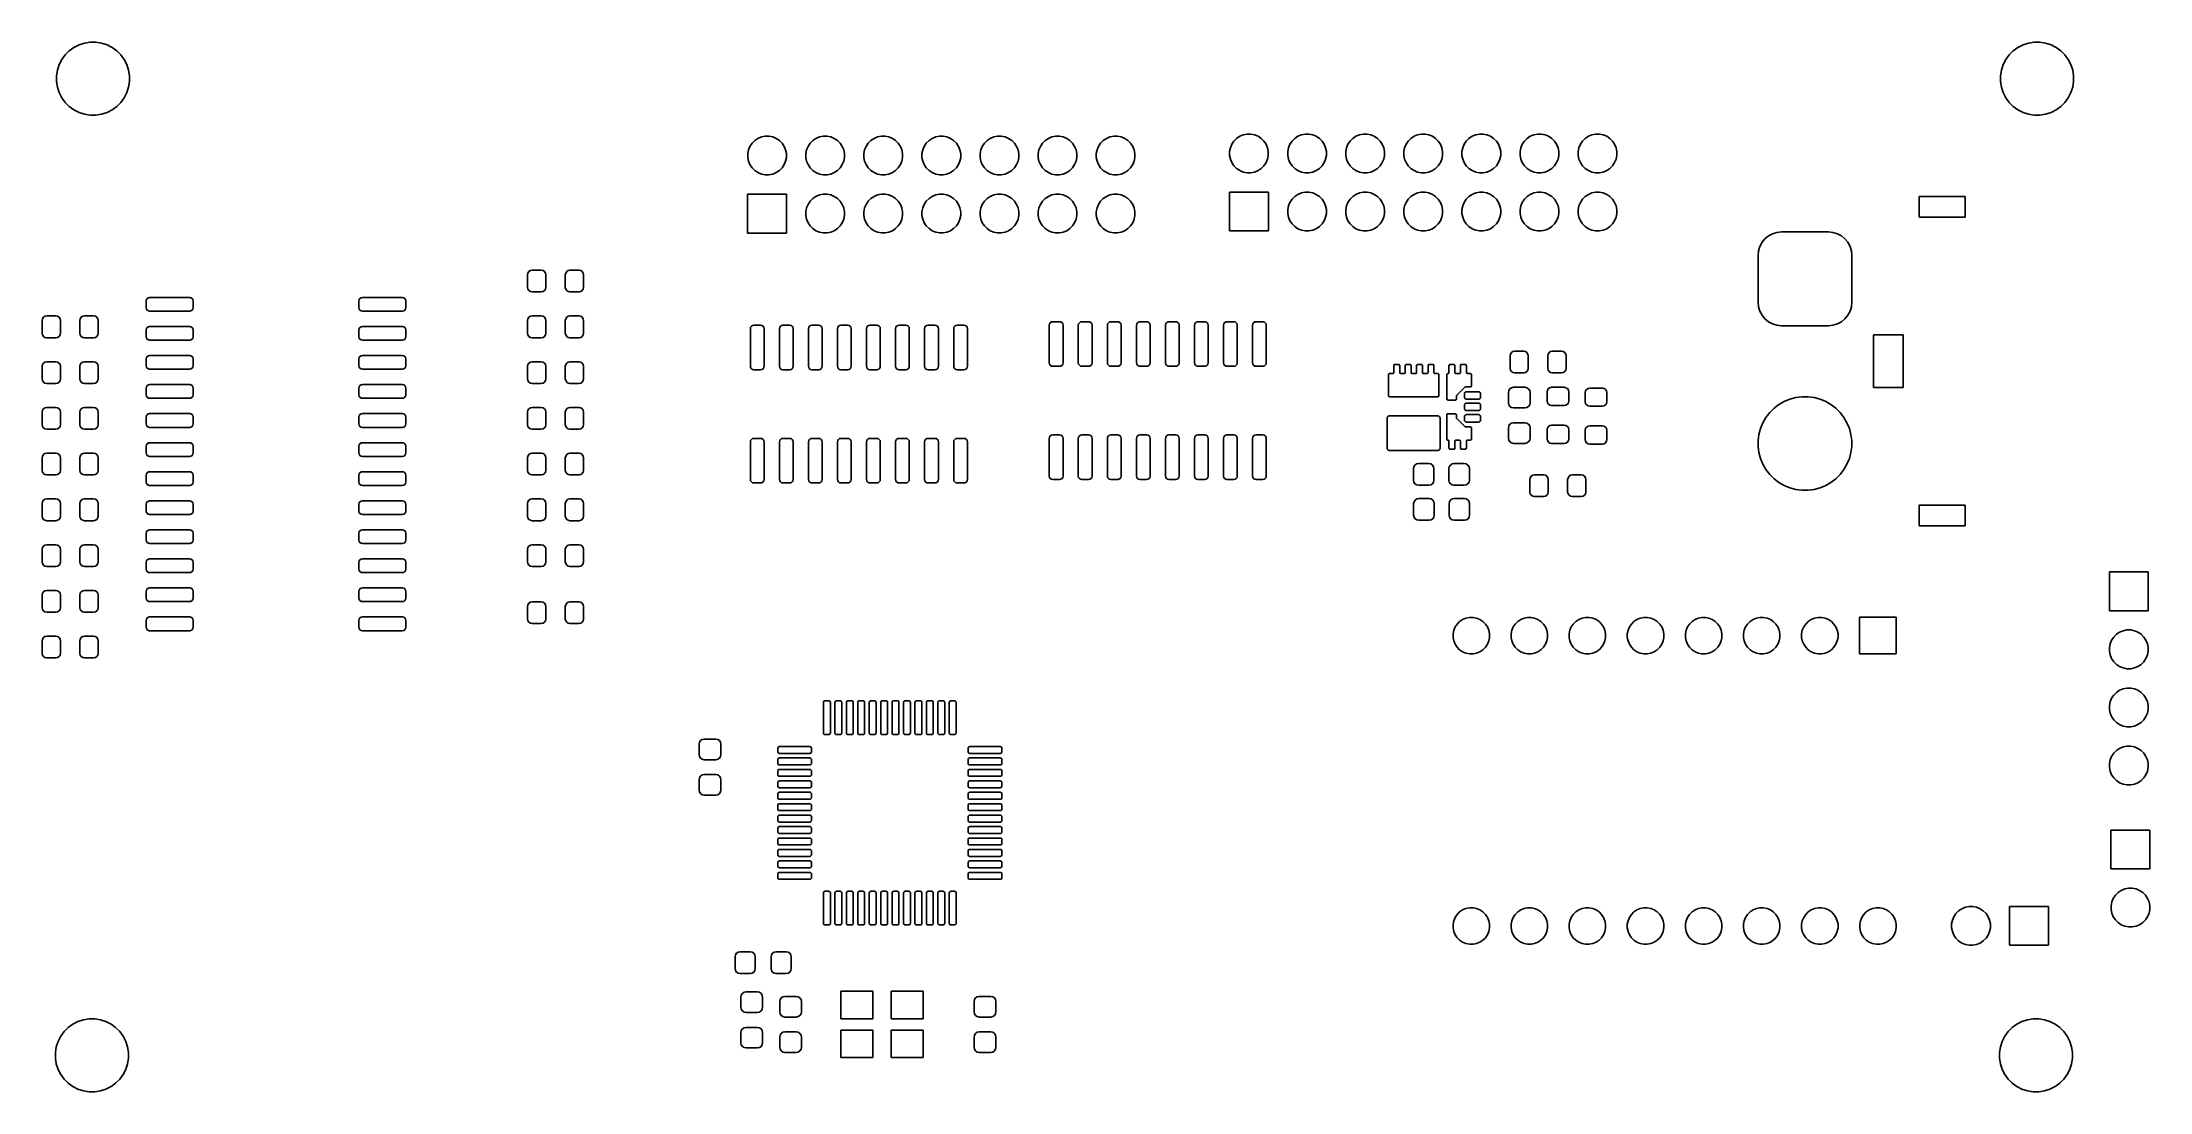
# Model space of a CAD drawing. Extents: x 107.3 to 199.4, y -97.4 to -51.6.
import ezdxf

# ---------------------------------------------------------------- set-up
doc = ezdxf.new("R2010")
doc.units = 0
doc.layers.add('BLACK', color=7, linetype='CONTINUOUS')

msp = doc.modelspace()

# ---------------------------------------------------------------- linework, layer by layer
at = {"layer": 'BLACK', "linetype": 'CONTINUOUS'}
for p, q in [((108.887707, -51.671793), (109.126487, -51.594208)), ((109.126487, -51.594208), (109.374465, -51.554932)), ((109.374465, -51.554932), (109.625535, -51.554932)), ((109.625535, -51.554932), (109.873513, -51.594208)), ((109.873513, -51.594208), (110.112293, -51.671793)), ((193.887707, -51.671793), (194.126487, -51.594208)), ((194.126487, -51.594208), (194.374465, -51.554932)), ((194.374465, -51.554932), (194.625535, -51.554932)), ((194.625535, -51.554932), (194.873513, -51.594208)), ((194.873513, -51.594208), (195.112293, -51.671793)), ((108.021793, -52.537707), (108.135776, -52.314002)), ((108.135776, -52.314002), (108.28335, -52.110883)), ((108.28335, -52.110883), (108.460883, -51.93335)), ((108.460883, -51.93335), (108.664002, -51.785776)), ((108.664002, -51.785776), (108.887707, -51.671793)), ((110.112293, -51.671793), (110.335998, -51.785776)), ((110.335998, -51.785776), (110.539117, -51.93335)), ((110.539117, -51.93335), (110.71665, -52.110883)), ((110.71665, -52.110883), (110.864224, -52.314002)), ((110.864224, -52.314002), (110.978207, -52.537707)), ((193.021793, -52.537707), (193.135776, -52.314002)), ((193.135776, -52.314002), (193.28335, -52.110883)), ((193.28335, -52.110883), (193.460883, -51.93335)), ((193.460883, -51.93335), (193.664002, -51.785776)), ((193.664002, -51.785776), (193.887707, -51.671793)), ((195.112293, -51.671793), (195.335998, -51.785776)), ((195.335998, -51.785776), (195.539117, -51.93335)), ((195.539117, -51.93335), (195.71665, -52.110883)), ((195.71665, -52.110883), (195.864224, -52.314002)), ((195.864224, -52.314002), (195.978207, -52.537707)), ((107.904932, -53.024465), (107.944208, -52.776487)), ((107.904932, -53.275535), (107.904932, -53.024465)), ((107.944208, -53.523513), (107.904932, -53.275535)), ((107.944208, -52.776487), (108.021793, -52.537707)), ((110.978207, -52.537707), (111.055792, -52.776487)), ((111.055792, -52.776487), (111.095068, -53.024465)), ((111.095068, -53.275535), (111.055792, -53.523513)), ((111.095068, -53.024465), (111.095068, -53.275535)), ((192.904932, -53.024465), (192.944208, -52.776487)), ((192.904932, -53.275535), (192.904932, -53.024465)), ((192.944208, -53.523513), (192.904932, -53.275535)), ((192.944208, -52.776487), (193.021793, -52.537707)), ((195.978207, -52.537707), (196.055792, -52.776487)), ((196.055792, -52.776487), (196.095068, -53.024465)), ((196.095068, -53.275535), (196.055792, -53.523513)), ((196.095068, -53.024465), (196.095068, -53.275535)), ((108.021793, -53.762293), (107.944208, -53.523513)), ((108.135776, -53.985998), (108.021793, -53.762293)), ((108.28335, -54.189117), (108.135776, -53.985998)), ((108.460883, -54.36665), (108.28335, -54.189117)), ((108.664002, -54.514224), (108.460883, -54.36665)), ((110.539117, -54.36665), (110.335998, -54.514224)), ((110.71665, -54.189117), (110.539117, -54.36665)), ((110.864224, -53.985998), (110.71665, -54.189117)), ((110.978207, -53.762293), (110.864224, -53.985998)), ((111.055792, -53.523513), (110.978207, -53.762293)), ((193.021793, -53.762293), (192.944208, -53.523513)), ((193.135776, -53.985998), (193.021793, -53.762293)), ((193.28335, -54.189117), (193.135776, -53.985998)), ((193.460883, -54.36665), (193.28335, -54.189117)), ((193.664002, -54.514224), (193.460883, -54.36665)), ((195.539117, -54.36665), (195.335998, -54.514224)), ((195.71665, -54.189117), (195.539117, -54.36665)), ((195.864224, -53.985998), (195.71665, -54.189117)), ((195.978207, -53.762293), (195.864224, -53.985998)), ((196.055792, -53.523513), (195.978207, -53.762293)), ((108.887707, -54.628207), (108.664002, -54.514224)), ((109.126487, -54.705792), (108.887707, -54.628207)), ((109.374465, -54.745068), (109.126487, -54.705792)), ((109.625535, -54.745068), (109.374465, -54.745068)), ((109.873513, -54.705792), (109.625535, -54.745068)), ((110.112293, -54.628207), (109.873513, -54.705792)), ((110.335998, -54.514224), (110.112293, -54.628207)), ((193.887707, -54.628207), (193.664002, -54.514224)), ((194.126487, -54.705792), (193.887707, -54.628207)), ((194.374465, -54.745068), (194.126487, -54.705792)), ((194.625535, -54.745068), (194.374465, -54.745068)), ((194.873513, -54.705792), (194.625535, -54.745068)), ((195.112293, -54.628207), (194.873513, -54.705792)), ((195.335998, -54.514224), (195.112293, -54.628207)), ((138.156601, -56.263258), (138.220367, -56.109313)), ((138.220367, -56.109313), (138.312941, -55.970766)), ((138.312941, -55.970766), (138.430766, -55.852941)), ((138.430766, -55.852941), (138.569313, -55.760367)), ((138.569313, -55.760367), (138.723258, -55.696601)), ((138.723258, -55.696601), (138.886685, -55.664093)), ((138.886685, -55.664093), (139.053315, -55.664093)), ((139.053315, -55.664093), (139.216742, -55.696601)), ((139.216742, -55.696601), (139.370687, -55.760367)), ((139.370687, -55.760367), (139.509234, -55.852941)), ((139.509234, -55.852941), (139.627059, -55.970766)), ((139.627059, -55.970766), (139.719633, -56.109313)), ((139.719633, -56.109313), (139.783399, -56.263258)), ((140.696601, -56.263258), (140.760367, -56.109313)), ((140.760367, -56.109313), (140.852941, -55.970766)), ((140.852941, -55.970766), (140.970766, -55.852941)), ((140.970766, -55.852941), (141.109313, -55.760367)), ((141.109313, -55.760367), (141.263258, -55.696601)), ((141.263258, -55.696601), (141.426685, -55.664093)), ((141.426685, -55.664093), (141.593315, -55.664093)), ((141.593315, -55.664093), (141.756742, -55.696601)), ((141.756742, -55.696601), (141.910687, -55.760367)), ((141.910687, -55.760367), (142.049234, -55.852941)), ((142.049234, -55.852941), (142.167059, -55.970766)), ((142.167059, -55.970766), (142.259633, -56.109313)), ((142.259633, -56.109313), (142.323399, -56.263258)), ((143.236601, -56.263258), (143.300367, -56.109313)), ((143.300367, -56.109313), (143.392941, -55.970766)), ((143.392941, -55.970766), (143.510766, -55.852941)), ((143.510766, -55.852941), (143.649313, -55.760367)), ((143.649313, -55.760367), (143.803258, -55.696601)), ((143.803258, -55.696601), (143.966685, -55.664093)), ((143.966685, -55.664093), (144.133315, -55.664093)), ((144.133315, -55.664093), (144.296742, -55.696601)), ((144.296742, -55.696601), (144.450687, -55.760367)), ((144.450687, -55.760367), (144.589234, -55.852941)), ((144.589234, -55.852941), (144.707059, -55.970766)), ((144.707059, -55.970766), (144.799633, -56.109313)), ((144.799633, -56.109313), (144.863399, -56.263258)), ((145.776601, -56.263258), (145.840367, -56.109313)), ((145.840367, -56.109313), (145.932941, -55.970766)), ((145.932941, -55.970766), (146.050766, -55.852941)), ((146.050766, -55.852941), (146.189313, -55.760367)), ((146.189313, -55.760367), (146.343258, -55.696601)), ((146.343258, -55.696601), (146.506685, -55.664093)), ((146.506685, -55.664093), (146.673315, -55.664093)), ((146.673315, -55.664093), (146.836742, -55.696601)), ((146.836742, -55.696601), (146.990687, -55.760367)), ((146.990687, -55.760367), (147.129234, -55.852941)), ((147.129234, -55.852941), (147.247059, -55.970766)), ((147.247059, -55.970766), (147.339633, -56.109313)), ((147.339633, -56.109313), (147.403399, -56.263258)), ((148.316601, -56.263258), (148.380367, -56.109313)), ((148.380367, -56.109313), (148.472941, -55.970766)), ((148.472941, -55.970766), (148.590766, -55.852941)), ((148.590766, -55.852941), (148.729313, -55.760367)), ((148.729313, -55.760367), (148.883258, -55.696601)), ((148.883258, -55.696601), (149.046685, -55.664093)), ((149.046685, -55.664093), (149.213315, -55.664093)), ((149.213315, -55.664093), (149.376742, -55.696601)), ((149.376742, -55.696601), (149.530687, -55.760367)), ((149.530687, -55.760367), (149.669234, -55.852941)), ((149.669234, -55.852941), (149.787059, -55.970766)), ((149.787059, -55.970766), (149.879633, -56.109313)), ((149.879633, -56.109313), (149.943399, -56.263258)), ((150.856601, -56.263258), (150.920367, -56.109313)), ((150.920367, -56.109313), (151.012941, -55.970766)), ((151.012941, -55.970766), (151.130766, -55.852941)), ((151.130766, -55.852941), (151.269313, -55.760367)), ((151.269313, -55.760367), (151.423258, -55.696601)), ((151.423258, -55.696601), (151.586685, -55.664093)), ((151.586685, -55.664093), (151.753315, -55.664093)), ((151.753315, -55.664093), (151.916742, -55.696601)), ((151.916742, -55.696601), (152.070687, -55.760367)), ((152.070687, -55.760367), (152.209234, -55.852941)), ((152.209234, -55.852941), (152.327059, -55.970766)), ((152.327059, -55.970766), (152.419633, -56.109313)), ((152.419633, -56.109313), (152.483399, -56.263258)), ((153.396601, -56.263258), (153.460367, -56.109313)), ((153.460367, -56.109313), (153.552941, -55.970766)), ((153.552941, -55.970766), (153.670766, -55.852941)), ((153.670766, -55.852941), (153.809313, -55.760367)), ((153.809313, -55.760367), (153.963258, -55.696601)), ((153.963258, -55.696601), (154.126685, -55.664093)), ((154.126685, -55.664093), (154.293315, -55.664093)), ((154.293315, -55.664093), (154.456742, -55.696601)), ((154.456742, -55.696601), (154.610687, -55.760367)), ((154.610687, -55.760367), (154.749234, -55.852941)), ((154.749234, -55.852941), (154.867059, -55.970766)), ((154.867059, -55.970766), (154.959633, -56.109313)), ((154.959633, -56.109313), (155.023399, -56.263258)), ((159.194093, -56.336685), (159.226601, -56.173258)), ((159.226601, -56.173258), (159.290367, -56.019313)), ((159.290367, -56.019313), (159.382941, -55.880766)), ((159.382941, -55.880766), (159.500766, -55.762941)), ((159.500766, -55.762941), (159.639313, -55.670367)), ((159.639313, -55.670367), (159.793258, -55.606601)), ((159.793258, -55.606601), (159.956685, -55.574093)), ((159.956685, -55.574093), (160.123315, -55.574093)), ((160.123315, -55.574093), (160.286742, -55.606601)), ((160.286742, -55.606601), (160.440687, -55.670367)), ((160.440687, -55.670367), (160.579234, -55.762941)), ((160.579234, -55.762941), (160.697059, -55.880766)), ((160.697059, -55.880766), (160.789633, -56.019313)), ((160.789633, -56.019313), (160.853399, -56.173258)), ((160.853399, -56.173258), (160.885907, -56.336685)), ((161.734093, -56.336685), (161.766601, -56.173258)), ((161.766601, -56.173258), (161.830367, -56.019313)), ((161.830367, -56.019313), (161.922941, -55.880766)), ((161.922941, -55.880766), (162.040766, -55.762941)), ((162.040766, -55.762941), (162.179313, -55.670367)), ((162.179313, -55.670367), (162.333258, -55.606601)), ((162.333258, -55.606601), (162.496685, -55.574093)), ((162.496685, -55.574093), (162.663315, -55.574093)), ((162.663315, -55.574093), (162.826742, -55.606601)), ((162.826742, -55.606601), (162.980687, -55.670367)), ((162.980687, -55.670367), (163.119234, -55.762941)), ((163.119234, -55.762941), (163.237059, -55.880766)), ((163.237059, -55.880766), (163.329633, -56.019313)), ((163.329633, -56.019313), (163.393399, -56.173258)), ((163.393399, -56.173258), (163.425907, -56.336685)), ((164.274093, -56.336685), (164.306601, -56.173258)), ((164.306601, -56.173258), (164.370367, -56.019313)), ((164.370367, -56.019313), (164.462941, -55.880766)), ((164.462941, -55.880766), (164.580766, -55.762941)), ((164.580766, -55.762941), (164.719313, -55.670367)), ((164.719313, -55.670367), (164.873258, -55.606601)), ((164.873258, -55.606601), (165.036685, -55.574093)), ((165.036685, -55.574093), (165.203315, -55.574093)), ((165.203315, -55.574093), (165.366742, -55.606601)), ((165.366742, -55.606601), (165.520687, -55.670367)), ((165.520687, -55.670367), (165.659234, -55.762941)), ((165.659234, -55.762941), (165.777059, -55.880766)), ((165.777059, -55.880766), (165.869633, -56.019313)), ((165.869633, -56.019313), (165.933399, -56.173258)), ((165.933399, -56.173258), (165.965907, -56.336685)), ((166.814093, -56.336685), (166.846601, -56.173258)), ((166.846601, -56.173258), (166.910367, -56.019313)), ((166.910367, -56.019313), (167.002941, -55.880766)), ((167.002941, -55.880766), (167.120766, -55.762941)), ((167.120766, -55.762941), (167.259313, -55.670367)), ((167.259313, -55.670367), (167.413258, -55.606601)), ((167.413258, -55.606601), (167.576685, -55.574093)), ((167.576685, -55.574093), (167.743315, -55.574093)), ((167.743315, -55.574093), (167.906742, -55.606601)), ((167.906742, -55.606601), (168.060687, -55.670367)), ((168.060687, -55.670367), (168.199234, -55.762941)), ((168.199234, -55.762941), (168.317059, -55.880766)), ((168.317059, -55.880766), (168.409633, -56.019313)), ((168.409633, -56.019313), (168.473399, -56.173258)), ((168.473399, -56.173258), (168.505907, -56.336685)), ((169.354093, -56.336685), (169.386601, -56.173258)), ((169.386601, -56.173258), (169.450367, -56.019313)), ((169.450367, -56.019313), (169.542941, -55.880766)), ((169.542941, -55.880766), (169.660766, -55.762941)), ((169.660766, -55.762941), (169.799313, -55.670367)), ((169.799313, -55.670367), (169.953258, -55.606601)), ((169.953258, -55.606601), (170.116685, -55.574093)), ((170.116685, -55.574093), (170.283315, -55.574093)), ((170.283315, -55.574093), (170.446742, -55.606601)), ((170.446742, -55.606601), (170.600687, -55.670367)), ((170.600687, -55.670367), (170.739234, -55.762941)), ((170.739234, -55.762941), (170.857059, -55.880766)), ((170.857059, -55.880766), (170.949633, -56.019313)), ((170.949633, -56.019313), (171.013399, -56.173258)), ((171.013399, -56.173258), (171.045907, -56.336685)), ((171.894093, -56.336685), (171.926601, -56.173258)), ((171.926601, -56.173258), (171.990367, -56.019313)), ((171.990367, -56.019313), (172.082941, -55.880766)), ((172.082941, -55.880766), (172.200766, -55.762941)), ((172.200766, -55.762941), (172.339313, -55.670367)), ((172.339313, -55.670367), (172.493258, -55.606601)), ((172.493258, -55.606601), (172.656685, -55.574093)), ((172.656685, -55.574093), (172.823315, -55.574093)), ((172.823315, -55.574093), (172.986742, -55.606601)), ((172.986742, -55.606601), (173.140687, -55.670367)), ((173.140687, -55.670367), (173.279234, -55.762941)), ((173.279234, -55.762941), (173.397059, -55.880766)), ((173.397059, -55.880766), (173.489633, -56.019313)), ((173.489633, -56.019313), (173.553399, -56.173258)), ((173.553399, -56.173258), (173.585907, -56.336685)), ((174.434093, -56.336685), (174.466601, -56.173258)), ((174.466601, -56.173258), (174.530367, -56.019313)), ((174.530367, -56.019313), (174.622941, -55.880766)), ((174.622941, -55.880766), (174.740766, -55.762941)), ((174.740766, -55.762941), (174.879313, -55.670367)), ((174.879313, -55.670367), (175.033258, -55.606601)), ((175.033258, -55.606601), (175.196685, -55.574093)), ((175.196685, -55.574093), (175.363315, -55.574093)), ((175.363315, -55.574093), (175.526742, -55.606601)), ((175.526742, -55.606601), (175.680687, -55.670367)), ((175.680687, -55.670367), (175.819234, -55.762941)), ((175.819234, -55.762941), (175.937059, -55.880766)), ((175.937059, -55.880766), (176.029633, -56.019313)), ((176.029633, -56.019313), (176.093399, -56.173258)), ((176.093399, -56.173258), (176.125907, -56.336685)), ((138.124093, -56.426685), (138.156601, -56.263258)), ((138.124093, -56.593315), (138.124093, -56.426685)), ((138.156601, -56.756742), (138.124093, -56.593315)), ((138.220367, -56.910687), (138.156601, -56.756742)), ((138.312941, -57.049234), (138.220367, -56.910687)), ((138.430766, -57.167059), (138.312941, -57.049234)), ((139.627059, -57.049234), (139.509234, -57.167059)), ((139.719633, -56.910687), (139.627059, -57.049234)), ((139.783399, -56.756742), (139.719633, -56.910687)), ((139.783399, -56.263258), (139.815907, -56.426685)), ((139.815907, -56.593315), (139.783399, -56.756742)), ((139.815907, -56.426685), (139.815907, -56.593315)), ((140.664093, -56.426685), (140.696601, -56.263258)), ((140.664093, -56.593315), (140.664093, -56.426685)), ((140.696601, -56.756742), (140.664093, -56.593315)), ((140.760367, -56.910687), (140.696601, -56.756742)), ((140.852941, -57.049234), (140.760367, -56.910687)), ((140.970766, -57.167059), (140.852941, -57.049234)), ((142.167059, -57.049234), (142.049234, -57.167059)), ((142.259633, -56.910687), (142.167059, -57.049234)), ((142.323399, -56.756742), (142.259633, -56.910687)), ((142.323399, -56.263258), (142.355907, -56.426685)), ((142.355907, -56.593315), (142.323399, -56.756742)), ((142.355907, -56.426685), (142.355907, -56.593315)), ((143.204093, -56.426685), (143.236601, -56.263258)), ((143.204093, -56.593315), (143.204093, -56.426685)), ((143.236601, -56.756742), (143.204093, -56.593315)), ((143.300367, -56.910687), (143.236601, -56.756742)), ((143.392941, -57.049234), (143.300367, -56.910687)), ((143.510766, -57.167059), (143.392941, -57.049234)), ((144.707059, -57.049234), (144.589234, -57.167059)), ((144.799633, -56.910687), (144.707059, -57.049234)), ((144.863399, -56.756742), (144.799633, -56.910687)), ((144.863399, -56.263258), (144.895907, -56.426685)), ((144.895907, -56.593315), (144.863399, -56.756742)), ((144.895907, -56.426685), (144.895907, -56.593315)), ((145.744093, -56.426685), (145.776601, -56.263258)), ((145.744093, -56.593315), (145.744093, -56.426685)), ((145.776601, -56.756742), (145.744093, -56.593315)), ((145.840367, -56.910687), (145.776601, -56.756742)), ((145.932941, -57.049234), (145.840367, -56.910687)), ((146.050766, -57.167059), (145.932941, -57.049234)), ((147.247059, -57.049234), (147.129234, -57.167059)), ((147.339633, -56.910687), (147.247059, -57.049234)), ((147.403399, -56.756742), (147.339633, -56.910687)), ((147.403399, -56.263258), (147.435907, -56.426685)), ((147.435907, -56.593315), (147.403399, -56.756742)), ((147.435907, -56.426685), (147.435907, -56.593315)), ((148.284093, -56.426685), (148.316601, -56.263258)), ((148.284093, -56.593315), (148.284093, -56.426685)), ((148.316601, -56.756742), (148.284093, -56.593315)), ((148.380367, -56.910687), (148.316601, -56.756742)), ((148.472941, -57.049234), (148.380367, -56.910687)), ((148.590766, -57.167059), (148.472941, -57.049234)), ((149.787059, -57.049234), (149.669234, -57.167059)), ((149.879633, -56.910687), (149.787059, -57.049234)), ((149.943399, -56.756742), (149.879633, -56.910687)), ((149.943399, -56.263258), (149.975907, -56.426685)), ((149.975907, -56.593315), (149.943399, -56.756742)), ((149.975907, -56.426685), (149.975907, -56.593315)), ((150.824093, -56.426685), (150.856601, -56.263258)), ((150.824093, -56.593315), (150.824093, -56.426685)), ((150.856601, -56.756742), (150.824093, -56.593315)), ((150.920367, -56.910687), (150.856601, -56.756742)), ((151.012941, -57.049234), (150.920367, -56.910687)), ((151.130766, -57.167059), (151.012941, -57.049234)), ((152.327059, -57.049234), (152.209234, -57.167059)), ((152.419633, -56.910687), (152.327059, -57.049234)), ((152.483399, -56.756742), (152.419633, -56.910687)), ((152.483399, -56.263258), (152.515907, -56.426685)), ((152.515907, -56.593315), (152.483399, -56.756742)), ((152.515907, -56.426685), (152.515907, -56.593315)), ((153.364093, -56.426685), (153.396601, -56.263258)), ((153.364093, -56.593315), (153.364093, -56.426685)), ((153.396601, -56.756742), (153.364093, -56.593315)), ((153.460367, -56.910687), (153.396601, -56.756742)), ((153.552941, -57.049234), (153.460367, -56.910687)), ((153.670766, -57.167059), (153.552941, -57.049234)), ((154.867059, -57.049234), (154.749234, -57.167059)), ((154.959633, -56.910687), (154.867059, -57.049234)), ((155.023399, -56.756742), (154.959633, -56.910687)), ((155.023399, -56.263258), (155.055907, -56.426685)), ((155.055907, -56.593315), (155.023399, -56.756742)), ((155.055907, -56.426685), (155.055907, -56.593315)), ((159.194093, -56.503315), (159.194093, -56.336685)), ((159.226601, -56.666742), (159.194093, -56.503315)), ((159.290367, -56.820687), (159.226601, -56.666742)), ((159.382941, -56.959234), (159.290367, -56.820687)), ((159.500766, -57.077059), (159.382941, -56.959234)), ((159.639313, -57.169633), (159.500766, -57.077059)), ((160.579234, -57.077059), (160.440687, -57.169633)), ((160.697059, -56.959234), (160.579234, -57.077059)), ((160.789633, -56.820687), (160.697059, -56.959234)), ((160.853399, -56.666742), (160.789633, -56.820687)), ((160.885907, -56.503315), (160.853399, -56.666742)), ((160.885907, -56.336685), (160.885907, -56.503315)), ((161.734093, -56.503315), (161.734093, -56.336685)), ((161.766601, -56.666742), (161.734093, -56.503315)), ((161.830367, -56.820687), (161.766601, -56.666742)), ((161.922941, -56.959234), (161.830367, -56.820687)), ((162.040766, -57.077059), (161.922941, -56.959234)), ((162.179313, -57.169633), (162.040766, -57.077059)), ((163.119234, -57.077059), (162.980687, -57.169633)), ((163.237059, -56.959234), (163.119234, -57.077059)), ((163.329633, -56.820687), (163.237059, -56.959234)), ((163.393399, -56.666742), (163.329633, -56.820687)), ((163.425907, -56.503315), (163.393399, -56.666742)), ((163.425907, -56.336685), (163.425907, -56.503315)), ((164.274093, -56.503315), (164.274093, -56.336685)), ((164.306601, -56.666742), (164.274093, -56.503315)), ((164.370367, -56.820687), (164.306601, -56.666742)), ((164.462941, -56.959234), (164.370367, -56.820687)), ((164.580766, -57.077059), (164.462941, -56.959234)), ((164.719313, -57.169633), (164.580766, -57.077059)), ((165.659234, -57.077059), (165.520687, -57.169633)), ((165.777059, -56.959234), (165.659234, -57.077059)), ((165.869633, -56.820687), (165.777059, -56.959234)), ((165.933399, -56.666742), (165.869633, -56.820687)), ((165.965907, -56.503315), (165.933399, -56.666742)), ((165.965907, -56.336685), (165.965907, -56.503315)), ((166.814093, -56.503315), (166.814093, -56.336685)), ((166.846601, -56.666742), (166.814093, -56.503315)), ((166.910367, -56.820687), (166.846601, -56.666742)), ((167.002941, -56.959234), (166.910367, -56.820687)), ((167.120766, -57.077059), (167.002941, -56.959234)), ((167.259313, -57.169633), (167.120766, -57.077059)), ((168.199234, -57.077059), (168.060687, -57.169633)), ((168.317059, -56.959234), (168.199234, -57.077059)), ((168.409633, -56.820687), (168.317059, -56.959234)), ((168.473399, -56.666742), (168.409633, -56.820687)), ((168.505907, -56.503315), (168.473399, -56.666742)), ((168.505907, -56.336685), (168.505907, -56.503315)), ((169.354093, -56.503315), (169.354093, -56.336685)), ((169.386601, -56.666742), (169.354093, -56.503315)), ((169.450367, -56.820687), (169.386601, -56.666742)), ((169.542941, -56.959234), (169.450367, -56.820687)), ((169.660766, -57.077059), (169.542941, -56.959234)), ((169.799313, -57.169633), (169.660766, -57.077059)), ((170.739234, -57.077059), (170.600687, -57.169633)), ((170.857059, -56.959234), (170.739234, -57.077059)), ((170.949633, -56.820687), (170.857059, -56.959234)), ((171.013399, -56.666742), (170.949633, -56.820687)), ((171.045907, -56.503315), (171.013399, -56.666742)), ((171.045907, -56.336685), (171.045907, -56.503315)), ((171.894093, -56.503315), (171.894093, -56.336685)), ((171.926601, -56.666742), (171.894093, -56.503315)), ((171.990367, -56.820687), (171.926601, -56.666742)), ((172.082941, -56.959234), (171.990367, -56.820687)), ((172.200766, -57.077059), (172.082941, -56.959234)), ((172.339313, -57.169633), (172.200766, -57.077059)), ((173.279234, -57.077059), (173.140687, -57.169633)), ((173.397059, -56.959234), (173.279234, -57.077059)), ((173.489633, -56.820687), (173.397059, -56.959234)), ((173.553399, -56.666742), (173.489633, -56.820687)), ((173.585907, -56.503315), (173.553399, -56.666742)), ((173.585907, -56.336685), (173.585907, -56.503315)), ((174.434093, -56.503315), (174.434093, -56.336685)), ((174.466601, -56.666742), (174.434093, -56.503315)), ((174.530367, -56.820687), (174.466601, -56.666742)), ((174.622941, -56.959234), (174.530367, -56.820687)), ((174.740766, -57.077059), (174.622941, -56.959234)), ((174.879313, -57.169633), (174.740766, -57.077059)), ((175.819234, -57.077059), (175.680687, -57.169633)), ((175.937059, -56.959234), (175.819234, -57.077059)), ((176.029633, -56.820687), (175.937059, -56.959234)), ((176.093399, -56.666742), (176.029633, -56.820687)), ((176.125907, -56.503315), (176.093399, -56.666742)), ((176.125907, -56.336685), (176.125907, -56.503315)), ((138.569313, -57.259633), (138.430766, -57.167059)), ((138.723258, -57.323399), (138.569313, -57.259633)), ((138.886685, -57.355907), (138.723258, -57.323399)), ((139.053315, -57.355907), (138.886685, -57.355907)), ((139.216742, -57.323399), (139.053315, -57.355907)), ((139.370687, -57.259633), (139.216742, -57.323399)), ((139.509234, -57.167059), (139.370687, -57.259633)), ((141.109313, -57.259633), (140.970766, -57.167059)), ((141.263258, -57.323399), (141.109313, -57.259633)), ((141.426685, -57.355907), (141.263258, -57.323399)), ((141.593315, -57.355907), (141.426685, -57.355907)), ((141.756742, -57.323399), (141.593315, -57.355907)), ((141.910687, -57.259633), (141.756742, -57.323399)), ((142.049234, -57.167059), (141.910687, -57.259633)), ((143.649313, -57.259633), (143.510766, -57.167059)), ((143.803258, -57.323399), (143.649313, -57.259633)), ((143.966685, -57.355907), (143.803258, -57.323399)), ((144.133315, -57.355907), (143.966685, -57.355907)), ((144.296742, -57.323399), (144.133315, -57.355907)), ((144.450687, -57.259633), (144.296742, -57.323399)), ((144.589234, -57.167059), (144.450687, -57.259633)), ((146.189313, -57.259633), (146.050766, -57.167059)), ((146.343258, -57.323399), (146.189313, -57.259633)), ((146.506685, -57.355907), (146.343258, -57.323399)), ((146.673315, -57.355907), (146.506685, -57.355907)), ((146.836742, -57.323399), (146.673315, -57.355907)), ((146.990687, -57.259633), (146.836742, -57.323399)), ((147.129234, -57.167059), (146.990687, -57.259633)), ((148.729313, -57.259633), (148.590766, -57.167059)), ((148.883258, -57.323399), (148.729313, -57.259633)), ((149.046685, -57.355907), (148.883258, -57.323399)), ((149.213315, -57.355907), (149.046685, -57.355907)), ((149.376742, -57.323399), (149.213315, -57.355907)), ((149.530687, -57.259633), (149.376742, -57.323399)), ((149.669234, -57.167059), (149.530687, -57.259633)), ((151.269313, -57.259633), (151.130766, -57.167059)), ((151.423258, -57.323399), (151.269313, -57.259633)), ((151.586685, -57.355907), (151.423258, -57.323399)), ((151.753315, -57.355907), (151.586685, -57.355907)), ((151.916742, -57.323399), (151.753315, -57.355907)), ((152.070687, -57.259633), (151.916742, -57.323399)), ((152.209234, -57.167059), (152.070687, -57.259633)), ((153.809313, -57.259633), (153.670766, -57.167059)), ((153.963258, -57.323399), (153.809313, -57.259633)), ((154.126685, -57.355907), (153.963258, -57.323399)), ((154.293315, -57.355907), (154.126685, -57.355907)), ((154.456742, -57.323399), (154.293315, -57.355907)), ((154.610687, -57.259633), (154.456742, -57.323399)), ((154.749234, -57.167059), (154.610687, -57.259633)), ((159.793258, -57.233399), (159.639313, -57.169633)), ((159.956685, -57.265907), (159.793258, -57.233399)), ((160.123315, -57.265907), (159.956685, -57.265907)), ((160.286742, -57.233399), (160.123315, -57.265907)), ((160.440687, -57.169633), (160.286742, -57.233399)), ((162.333258, -57.233399), (162.179313, -57.169633)), ((162.496685, -57.265907), (162.333258, -57.233399)), ((162.663315, -57.265907), (162.496685, -57.265907)), ((162.826742, -57.233399), (162.663315, -57.265907)), ((162.980687, -57.169633), (162.826742, -57.233399)), ((164.873258, -57.233399), (164.719313, -57.169633)), ((165.036685, -57.265907), (164.873258, -57.233399)), ((165.203315, -57.265907), (165.036685, -57.265907)), ((165.366742, -57.233399), (165.203315, -57.265907)), ((165.520687, -57.169633), (165.366742, -57.233399)), ((167.413258, -57.233399), (167.259313, -57.169633)), ((167.576685, -57.265907), (167.413258, -57.233399)), ((167.743315, -57.265907), (167.576685, -57.265907)), ((167.906742, -57.233399), (167.743315, -57.265907)), ((168.060687, -57.169633), (167.906742, -57.233399)), ((169.953258, -57.233399), (169.799313, -57.169633)), ((170.116685, -57.265907), (169.953258, -57.233399)), ((170.283315, -57.265907), (170.116685, -57.265907)), ((170.446742, -57.233399), (170.283315, -57.265907)), ((170.600687, -57.169633), (170.446742, -57.233399)), ((172.493258, -57.233399), (172.339313, -57.169633)), ((172.656685, -57.265907), (172.493258, -57.233399)), ((172.823315, -57.265907), (172.656685, -57.265907)), ((172.986742, -57.233399), (172.823315, -57.265907)), ((173.140687, -57.169633), (172.986742, -57.233399)), ((175.033258, -57.233399), (174.879313, -57.169633)), ((175.196685, -57.265907), (175.033258, -57.233399)), ((175.363315, -57.265907), (175.196685, -57.265907)), ((175.526742, -57.233399), (175.363315, -57.265907)), ((175.680687, -57.169633), (175.526742, -57.233399)), ((138.12, -59.9), (138.12, -58.2)), ((138.12, -58.2), (139.82, -58.2)), ((139.82, -58.2), (139.82, -59.9)), ((140.664093, -58.966685), (140.696601, -58.803258)), ((140.664093, -59.133315), (140.664093, -58.966685)), ((140.696601, -58.803258), (140.760367, -58.649313)), ((140.760367, -58.649313), (140.852941, -58.510766)), ((140.852941, -58.510766), (140.970766, -58.392941)), ((140.970766, -58.392941), (141.109313, -58.300367)), ((141.109313, -58.300367), (141.263258, -58.236601)), ((141.263258, -58.236601), (141.426685, -58.204093)), ((141.426685, -58.204093), (141.593315, -58.204093)), ((141.593315, -58.204093), (141.756742, -58.236601)), ((141.756742, -58.236601), (141.910687, -58.300367)), ((141.910687, -58.300367), (142.049234, -58.392941)), ((142.049234, -58.392941), (142.167059, -58.510766)), ((142.167059, -58.510766), (142.259633, -58.649313)), ((142.259633, -58.649313), (142.323399, -58.803258)), ((142.323399, -58.803258), (142.355907, -58.966685)), ((142.355907, -58.966685), (142.355907, -59.133315)), ((143.204093, -58.966685), (143.236601, -58.803258)), ((143.204093, -59.133315), (143.204093, -58.966685)), ((143.236601, -58.803258), (143.300367, -58.649313)), ((143.300367, -58.649313), (143.392941, -58.510766)), ((143.392941, -58.510766), (143.510766, -58.392941)), ((143.510766, -58.392941), (143.649313, -58.300367)), ((143.649313, -58.300367), (143.803258, -58.236601)), ((143.803258, -58.236601), (143.966685, -58.204093)), ((143.966685, -58.204093), (144.133315, -58.204093)), ((144.133315, -58.204093), (144.296742, -58.236601)), ((144.296742, -58.236601), (144.450687, -58.300367)), ((144.450687, -58.300367), (144.589234, -58.392941)), ((144.589234, -58.392941), (144.707059, -58.510766)), ((144.707059, -58.510766), (144.799633, -58.649313)), ((144.799633, -58.649313), (144.863399, -58.803258)), ((144.863399, -58.803258), (144.895907, -58.966685)), ((144.895907, -58.966685), (144.895907, -59.133315)), ((145.744093, -58.966685), (145.776601, -58.803258)), ((145.744093, -59.133315), (145.744093, -58.966685)), ((145.776601, -58.803258), (145.840367, -58.649313)), ((145.840367, -58.649313), (145.932941, -58.510766)), ((145.932941, -58.510766), (146.050766, -58.392941)), ((146.050766, -58.392941), (146.189313, -58.300367)), ((146.189313, -58.300367), (146.343258, -58.236601)), ((146.343258, -58.236601), (146.506685, -58.204093)), ((146.506685, -58.204093), (146.673315, -58.204093)), ((146.673315, -58.204093), (146.836742, -58.236601)), ((146.836742, -58.236601), (146.990687, -58.300367)), ((146.990687, -58.300367), (147.129234, -58.392941)), ((147.129234, -58.392941), (147.247059, -58.510766)), ((147.247059, -58.510766), (147.339633, -58.649313)), ((147.339633, -58.649313), (147.403399, -58.803258)), ((147.403399, -58.803258), (147.435907, -58.966685)), ((147.435907, -58.966685), (147.435907, -59.133315)), ((148.284093, -58.966685), (148.316601, -58.803258)), ((148.284093, -59.133315), (148.284093, -58.966685)), ((148.316601, -58.803258), (148.380367, -58.649313)), ((148.380367, -58.649313), (148.472941, -58.510766)), ((148.472941, -58.510766), (148.590766, -58.392941)), ((148.590766, -58.392941), (148.729313, -58.300367)), ((148.729313, -58.300367), (148.883258, -58.236601)), ((148.883258, -58.236601), (149.046685, -58.204093)), ((149.046685, -58.204093), (149.213315, -58.204093)), ((149.213315, -58.204093), (149.376742, -58.236601)), ((149.376742, -58.236601), (149.530687, -58.300367)), ((149.530687, -58.300367), (149.669234, -58.392941)), ((149.669234, -58.392941), (149.787059, -58.510766)), ((149.787059, -58.510766), (149.879633, -58.649313)), ((149.879633, -58.649313), (149.943399, -58.803258)), ((149.943399, -58.803258), (149.975907, -58.966685)), ((149.975907, -58.966685), (149.975907, -59.133315)), ((150.824093, -58.966685), (150.856601, -58.803258)), ((150.824093, -59.133315), (150.824093, -58.966685)), ((150.856601, -58.803258), (150.920367, -58.649313)), ((150.920367, -58.649313), (151.012941, -58.510766)), ((151.012941, -58.510766), (151.130766, -58.392941)), ((151.130766, -58.392941), (151.269313, -58.300367)), ((151.269313, -58.300367), (151.423258, -58.236601)), ((151.423258, -58.236601), (151.586685, -58.204093)), ((151.586685, -58.204093), (151.753315, -58.204093)), ((151.753315, -58.204093), (151.916742, -58.236601)), ((151.916742, -58.236601), (152.070687, -58.300367)), ((152.070687, -58.300367), (152.209234, -58.392941)), ((152.209234, -58.392941), (152.327059, -58.510766)), ((152.327059, -58.510766), (152.419633, -58.649313)), ((152.419633, -58.649313), (152.483399, -58.803258)), ((152.483399, -58.803258), (152.515907, -58.966685)), ((152.515907, -58.966685), (152.515907, -59.133315)), ((153.364093, -58.966685), (153.396601, -58.803258)), ((153.364093, -59.133315), (153.364093, -58.966685)), ((153.396601, -58.803258), (153.460367, -58.649313)), ((153.460367, -58.649313), (153.552941, -58.510766)), ((153.552941, -58.510766), (153.670766, -58.392941)), ((153.670766, -58.392941), (153.809313, -58.300367)), ((153.809313, -58.300367), (153.963258, -58.236601)), ((153.963258, -58.236601), (154.126685, -58.204093)), ((154.126685, -58.204093), (154.293315, -58.204093)), ((154.293315, -58.204093), (154.456742, -58.236601)), ((154.456742, -58.236601), (154.610687, -58.300367)), ((154.610687, -58.300367), (154.749234, -58.392941)), ((154.749234, -58.392941), (154.867059, -58.510766)), ((154.867059, -58.510766), (154.959633, -58.649313)), ((154.959633, -58.649313), (155.023399, -58.803258)), ((155.023399, -58.803258), (155.055907, -58.966685)), ((155.055907, -58.966685), (155.055907, -59.133315)), ((159.19, -59.81), (159.19, -58.11)), ((159.19, -58.11), (160.89, -58.11)), ((160.89, -58.11), (160.89, -59.81)), ((161.734093, -58.876685), (161.766601, -58.713258)), ((161.734093, -59.043315), (161.734093, -58.876685)), ((161.766601, -58.713258), (161.830367, -58.559313)), ((161.830367, -58.559313), (161.922941, -58.420766)), ((161.922941, -58.420766), (162.040766, -58.302941)), ((162.040766, -58.302941), (162.179313, -58.210367)), ((162.179313, -58.210367), (162.333258, -58.146601)), ((162.333258, -58.146601), (162.496685, -58.114093)), ((162.496685, -58.114093), (162.663315, -58.114093)), ((162.663315, -58.114093), (162.826742, -58.146601)), ((162.826742, -58.146601), (162.980687, -58.210367)), ((162.980687, -58.210367), (163.119234, -58.302941)), ((163.119234, -58.302941), (163.237059, -58.420766)), ((163.237059, -58.420766), (163.329633, -58.559313)), ((163.329633, -58.559313), (163.393399, -58.713258)), ((163.393399, -58.713258), (163.425907, -58.876685)), ((163.425907, -58.876685), (163.425907, -59.043315)), ((164.274093, -58.876685), (164.306601, -58.713258)), ((164.274093, -59.043315), (164.274093, -58.876685)), ((164.306601, -58.713258), (164.370367, -58.559313)), ((164.370367, -58.559313), (164.462941, -58.420766)), ((164.462941, -58.420766), (164.580766, -58.302941)), ((164.580766, -58.302941), (164.719313, -58.210367)), ((164.719313, -58.210367), (164.873258, -58.146601)), ((164.873258, -58.146601), (165.036685, -58.114093)), ((165.036685, -58.114093), (165.203315, -58.114093)), ((165.203315, -58.114093), (165.366742, -58.146601)), ((165.366742, -58.146601), (165.520687, -58.210367)), ((165.520687, -58.210367), (165.659234, -58.302941)), ((165.659234, -58.302941), (165.777059, -58.420766)), ((165.777059, -58.420766), (165.869633, -58.559313)), ((165.869633, -58.559313), (165.933399, -58.713258)), ((165.933399, -58.713258), (165.965907, -58.876685)), ((165.965907, -58.876685), (165.965907, -59.043315)), ((166.814093, -58.876685), (166.846601, -58.713258)), ((166.814093, -59.043315), (166.814093, -58.876685)), ((166.846601, -58.713258), (166.910367, -58.559313)), ((166.910367, -58.559313), (167.002941, -58.420766)), ((167.002941, -58.420766), (167.120766, -58.302941)), ((167.120766, -58.302941), (167.259313, -58.210367)), ((167.259313, -58.210367), (167.413258, -58.146601)), ((167.413258, -58.146601), (167.576685, -58.114093)), ((167.576685, -58.114093), (167.743315, -58.114093)), ((167.743315, -58.114093), (167.906742, -58.146601)), ((167.906742, -58.146601), (168.060687, -58.210367)), ((168.060687, -58.210367), (168.199234, -58.302941)), ((168.199234, -58.302941), (168.317059, -58.420766)), ((168.317059, -58.420766), (168.409633, -58.559313)), ((168.409633, -58.559313), (168.473399, -58.713258)), ((168.473399, -58.713258), (168.505907, -58.876685)), ((168.505907, -58.876685), (168.505907, -59.043315)), ((169.354093, -58.876685), (169.386601, -58.713258)), ((169.354093, -59.043315), (169.354093, -58.876685)), ((169.386601, -58.713258), (169.450367, -58.559313)), ((169.450367, -58.559313), (169.542941, -58.420766)), ((169.542941, -58.420766), (169.660766, -58.302941)), ((169.660766, -58.302941), (169.799313, -58.210367)), ((169.799313, -58.210367), (169.953258, -58.146601)), ((169.953258, -58.146601), (170.116685, -58.114093)), ((170.116685, -58.114093), (170.283315, -58.114093)), ((170.283315, -58.114093), (170.446742, -58.146601)), ((170.446742, -58.146601), (170.600687, -58.210367)), ((170.600687, -58.210367), (170.739234, -58.302941)), ((170.739234, -58.302941), (170.857059, -58.420766)), ((170.857059, -58.420766), (170.949633, -58.559313)), ((170.949633, -58.559313), (171.013399, -58.713258)), ((171.013399, -58.713258), (171.045907, -58.876685)), ((171.045907, -58.876685), (171.045907, -59.043315)), ((171.894093, -58.876685), (171.926601, -58.713258)), ((171.894093, -59.043315), (171.894093, -58.876685)), ((171.926601, -58.713258), (171.990367, -58.559313)), ((171.990367, -58.559313), (172.082941, -58.420766)), ((172.082941, -58.420766), (172.200766, -58.302941)), ((172.200766, -58.302941), (172.339313, -58.210367)), ((172.339313, -58.210367), (172.493258, -58.146601)), ((172.493258, -58.146601), (172.656685, -58.114093)), ((172.656685, -58.114093), (172.823315, -58.114093)), ((172.823315, -58.114093), (172.986742, -58.146601)), ((172.986742, -58.146601), (173.140687, -58.210367)), ((173.140687, -58.210367), (173.279234, -58.302941)), ((173.279234, -58.302941), (173.397059, -58.420766)), ((173.397059, -58.420766), (173.489633, -58.559313)), ((173.489633, -58.559313), (173.553399, -58.713258)), ((173.553399, -58.713258), (173.585907, -58.876685)), ((173.585907, -58.876685), (173.585907, -59.043315)), ((174.434093, -58.876685), (174.466601, -58.713258)), ((174.434093, -59.043315), (174.434093, -58.876685)), ((174.466601, -58.713258), (174.530367, -58.559313)), ((174.530367, -58.559313), (174.622941, -58.420766)), ((174.622941, -58.420766), (174.740766, -58.302941)), ((174.740766, -58.302941), (174.879313, -58.210367)), ((174.879313, -58.210367), (175.033258, -58.146601)), ((175.033258, -58.146601), (175.196685, -58.114093)), ((175.196685, -58.114093), (175.363315, -58.114093)), ((175.363315, -58.114093), (175.526742, -58.146601)), ((175.526742, -58.146601), (175.680687, -58.210367)), ((175.680687, -58.210367), (175.819234, -58.302941)), ((175.819234, -58.302941), (175.937059, -58.420766)), ((175.937059, -58.420766), (176.029633, -58.559313)), ((176.029633, -58.559313), (176.093399, -58.713258)), ((176.093399, -58.713258), (176.125907, -58.876685)), ((176.125907, -58.876685), (176.125907, -59.043315)), ((189.35, -59.2), (189.35, -58.3)), ((189.35, -58.3), (191.35, -58.3)), ((191.35, -58.3), (191.35, -59.2)), ((139.82, -59.9), (138.12, -59.9)), ((140.696601, -59.296742), (140.664093, -59.133315)), ((140.760367, -59.450687), (140.696601, -59.296742)), ((140.852941, -59.589234), (140.760367, -59.450687)), ((140.970766, -59.707059), (140.852941, -59.589234)), ((141.109313, -59.799633), (140.970766, -59.707059)), ((141.263258, -59.863399), (141.109313, -59.799633)), ((141.426685, -59.895907), (141.263258, -59.863399)), ((141.593315, -59.895907), (141.426685, -59.895907)), ((141.756742, -59.863399), (141.593315, -59.895907)), ((141.910687, -59.799633), (141.756742, -59.863399)), ((142.049234, -59.707059), (141.910687, -59.799633)), ((142.167059, -59.589234), (142.049234, -59.707059)), ((142.259633, -59.450687), (142.167059, -59.589234)), ((142.323399, -59.296742), (142.259633, -59.450687)), ((142.355907, -59.133315), (142.323399, -59.296742)), ((143.236601, -59.296742), (143.204093, -59.133315)), ((143.300367, -59.450687), (143.236601, -59.296742)), ((143.392941, -59.589234), (143.300367, -59.450687)), ((143.510766, -59.707059), (143.392941, -59.589234)), ((143.649313, -59.799633), (143.510766, -59.707059)), ((143.803258, -59.863399), (143.649313, -59.799633)), ((143.966685, -59.895907), (143.803258, -59.863399)), ((144.133315, -59.895907), (143.966685, -59.895907)), ((144.296742, -59.863399), (144.133315, -59.895907)), ((144.450687, -59.799633), (144.296742, -59.863399)), ((144.589234, -59.707059), (144.450687, -59.799633)), ((144.707059, -59.589234), (144.589234, -59.707059)), ((144.799633, -59.450687), (144.707059, -59.589234)), ((144.863399, -59.296742), (144.799633, -59.450687)), ((144.895907, -59.133315), (144.863399, -59.296742)), ((145.776601, -59.296742), (145.744093, -59.133315)), ((145.840367, -59.450687), (145.776601, -59.296742)), ((145.932941, -59.589234), (145.840367, -59.450687)), ((146.050766, -59.707059), (145.932941, -59.589234)), ((146.189313, -59.799633), (146.050766, -59.707059)), ((146.343258, -59.863399), (146.189313, -59.799633)), ((146.506685, -59.895907), (146.343258, -59.863399)), ((146.673315, -59.895907), (146.506685, -59.895907)), ((146.836742, -59.863399), (146.673315, -59.895907)), ((146.990687, -59.799633), (146.836742, -59.863399)), ((147.129234, -59.707059), (146.990687, -59.799633)), ((147.247059, -59.589234), (147.129234, -59.707059)), ((147.339633, -59.450687), (147.247059, -59.589234)), ((147.403399, -59.296742), (147.339633, -59.450687)), ((147.435907, -59.133315), (147.403399, -59.296742)), ((148.316601, -59.296742), (148.284093, -59.133315)), ((148.380367, -59.450687), (148.316601, -59.296742)), ((148.472941, -59.589234), (148.380367, -59.450687)), ((148.590766, -59.707059), (148.472941, -59.589234)), ((148.729313, -59.799633), (148.590766, -59.707059)), ((148.883258, -59.863399), (148.729313, -59.799633)), ((149.046685, -59.895907), (148.883258, -59.863399)), ((149.213315, -59.895907), (149.046685, -59.895907)), ((149.376742, -59.863399), (149.213315, -59.895907)), ((149.530687, -59.799633), (149.376742, -59.863399)), ((149.669234, -59.707059), (149.530687, -59.799633)), ((149.787059, -59.589234), (149.669234, -59.707059)), ((149.879633, -59.450687), (149.787059, -59.589234)), ((149.943399, -59.296742), (149.879633, -59.450687)), ((149.975907, -59.133315), (149.943399, -59.296742)), ((150.856601, -59.296742), (150.824093, -59.133315)), ((150.920367, -59.450687), (150.856601, -59.296742)), ((151.012941, -59.589234), (150.920367, -59.450687)), ((151.130766, -59.707059), (151.012941, -59.589234)), ((151.269313, -59.799633), (151.130766, -59.707059)), ((151.423258, -59.863399), (151.269313, -59.799633)), ((151.586685, -59.895907), (151.423258, -59.863399)), ((151.753315, -59.895907), (151.586685, -59.895907)), ((151.916742, -59.863399), (151.753315, -59.895907)), ((152.070687, -59.799633), (151.916742, -59.863399)), ((152.209234, -59.707059), (152.070687, -59.799633)), ((152.327059, -59.589234), (152.209234, -59.707059)), ((152.419633, -59.450687), (152.327059, -59.589234)), ((152.483399, -59.296742), (152.419633, -59.450687)), ((152.515907, -59.133315), (152.483399, -59.296742)), ((153.396601, -59.296742), (153.364093, -59.133315)), ((153.460367, -59.450687), (153.396601, -59.296742)), ((153.552941, -59.589234), (153.460367, -59.450687)), ((153.670766, -59.707059), (153.552941, -59.589234)), ((153.809313, -59.799633), (153.670766, -59.707059)), ((153.963258, -59.863399), (153.809313, -59.799633)), ((154.126685, -59.895907), (153.963258, -59.863399)), ((154.293315, -59.895907), (154.126685, -59.895907)), ((154.456742, -59.863399), (154.293315, -59.895907)), ((154.610687, -59.799633), (154.456742, -59.863399)), ((154.749234, -59.707059), (154.610687, -59.799633)), ((154.867059, -59.589234), (154.749234, -59.707059)), ((154.959633, -59.450687), (154.867059, -59.589234)), ((155.023399, -59.296742), (154.959633, -59.450687)), ((155.055907, -59.133315), (155.023399, -59.296742)), ((160.89, -59.81), (159.19, -59.81)), ((161.766601, -59.206742), (161.734093, -59.043315)), ((161.830367, -59.360687), (161.766601, -59.206742)), ((161.922941, -59.499234), (161.830367, -59.360687)), ((162.040766, -59.617059), (161.922941, -59.499234)), ((162.179313, -59.709633), (162.040766, -59.617059)), ((162.333258, -59.773399), (162.179313, -59.709633)), ((162.496685, -59.805907), (162.333258, -59.773399)), ((162.663315, -59.805907), (162.496685, -59.805907)), ((162.826742, -59.773399), (162.663315, -59.805907)), ((162.980687, -59.709633), (162.826742, -59.773399)), ((163.119234, -59.617059), (162.980687, -59.709633)), ((163.237059, -59.499234), (163.119234, -59.617059)), ((163.329633, -59.360687), (163.237059, -59.499234)), ((163.393399, -59.206742), (163.329633, -59.360687)), ((163.425907, -59.043315), (163.393399, -59.206742)), ((164.306601, -59.206742), (164.274093, -59.043315)), ((164.370367, -59.360687), (164.306601, -59.206742)), ((164.462941, -59.499234), (164.370367, -59.360687)), ((164.580766, -59.617059), (164.462941, -59.499234)), ((164.719313, -59.709633), (164.580766, -59.617059)), ((164.873258, -59.773399), (164.719313, -59.709633)), ((165.036685, -59.805907), (164.873258, -59.773399)), ((165.203315, -59.805907), (165.036685, -59.805907)), ((165.366742, -59.773399), (165.203315, -59.805907)), ((165.520687, -59.709633), (165.366742, -59.773399)), ((165.659234, -59.617059), (165.520687, -59.709633)), ((165.777059, -59.499234), (165.659234, -59.617059)), ((165.869633, -59.360687), (165.777059, -59.499234)), ((165.933399, -59.206742), (165.869633, -59.360687)), ((165.965907, -59.043315), (165.933399, -59.206742)), ((166.846601, -59.206742), (166.814093, -59.043315)), ((166.910367, -59.360687), (166.846601, -59.206742)), ((167.002941, -59.499234), (166.910367, -59.360687)), ((167.120766, -59.617059), (167.002941, -59.499234)), ((167.259313, -59.709633), (167.120766, -59.617059)), ((167.413258, -59.773399), (167.259313, -59.709633)), ((167.576685, -59.805907), (167.413258, -59.773399)), ((167.743315, -59.805907), (167.576685, -59.805907)), ((167.906742, -59.773399), (167.743315, -59.805907)), ((168.060687, -59.709633), (167.906742, -59.773399)), ((168.199234, -59.617059), (168.060687, -59.709633)), ((168.317059, -59.499234), (168.199234, -59.617059)), ((168.409633, -59.360687), (168.317059, -59.499234)), ((168.473399, -59.206742), (168.409633, -59.360687)), ((168.505907, -59.043315), (168.473399, -59.206742)), ((169.386601, -59.206742), (169.354093, -59.043315)), ((169.450367, -59.360687), (169.386601, -59.206742)), ((169.542941, -59.499234), (169.450367, -59.360687)), ((169.660766, -59.617059), (169.542941, -59.499234)), ((169.799313, -59.709633), (169.660766, -59.617059)), ((169.953258, -59.773399), (169.799313, -59.709633)), ((170.116685, -59.805907), (169.953258, -59.773399)), ((170.283315, -59.805907), (170.116685, -59.805907)), ((170.446742, -59.773399), (170.283315, -59.805907)), ((170.600687, -59.709633), (170.446742, -59.773399)), ((170.739234, -59.617059), (170.600687, -59.709633)), ((170.857059, -59.499234), (170.739234, -59.617059)), ((170.949633, -59.360687), (170.857059, -59.499234)), ((171.013399, -59.206742), (170.949633, -59.360687)), ((171.045907, -59.043315), (171.013399, -59.206742)), ((171.926601, -59.206742), (171.894093, -59.043315)), ((171.990367, -59.360687), (171.926601, -59.206742)), ((172.082941, -59.499234), (171.990367, -59.360687)), ((172.200766, -59.617059), (172.082941, -59.499234)), ((172.339313, -59.709633), (172.200766, -59.617059)), ((172.493258, -59.773399), (172.339313, -59.709633)), ((172.656685, -59.805907), (172.493258, -59.773399)), ((172.823315, -59.805907), (172.656685, -59.805907)), ((172.986742, -59.773399), (172.823315, -59.805907)), ((173.140687, -59.709633), (172.986742, -59.773399)), ((173.279234, -59.617059), (173.140687, -59.709633)), ((173.397059, -59.499234), (173.279234, -59.617059)), ((173.489633, -59.360687), (173.397059, -59.499234)), ((173.553399, -59.206742), (173.489633, -59.360687)), ((173.585907, -59.043315), (173.553399, -59.206742)), ((174.466601, -59.206742), (174.434093, -59.043315)), ((174.530367, -59.360687), (174.466601, -59.206742)), ((174.622941, -59.499234), (174.530367, -59.360687)), ((174.740766, -59.617059), (174.622941, -59.499234)), ((174.879313, -59.709633), (174.740766, -59.617059)), ((175.033258, -59.773399), (174.879313, -59.709633)), ((175.196685, -59.805907), (175.033258, -59.773399)), ((175.363315, -59.805907), (175.196685, -59.805907)), ((175.526742, -59.773399), (175.363315, -59.805907)), ((175.680687, -59.709633), (175.526742, -59.773399)), ((175.819234, -59.617059), (175.680687, -59.709633)), ((175.937059, -59.499234), (175.819234, -59.617059)), ((176.029633, -59.360687), (175.937059, -59.499234)), ((176.093399, -59.206742), (176.029633, -59.360687)), ((176.125907, -59.043315), (176.093399, -59.206742)), ((182.932749, -59.928023), (183.125032, -59.869695)), ((183.125032, -59.869695), (183.325, -59.85)), ((183.325, -59.85), (185.375, -59.85)), ((185.375, -59.85), (185.574968, -59.869695)), ((185.574968, -59.869695), (185.767251, -59.928023)), ((191.35, -59.2), (189.35, -59.2)), ((182.3, -60.875), (182.319695, -60.675032)), ((182.319695, -60.675032), (182.378023, -60.482749)), ((182.378023, -60.482749), (182.472744, -60.305541)), ((182.472744, -60.305541), (182.600216, -60.150216)), ((182.600216, -60.150216), (182.755541, -60.022744)), ((182.755541, -60.022744), (182.932749, -59.928023)), ((185.767251, -59.928023), (185.944459, -60.022744)), ((185.944459, -60.022744), (186.099784, -60.150216)), ((186.099784, -60.150216), (186.227256, -60.305541)), ((186.227256, -60.305541), (186.321977, -60.482749)), ((186.321977, -60.482749), (186.380305, -60.675032)), ((186.380305, -60.675032), (186.4, -60.875)), ((128.5, -61.725), (128.515224, -61.648463)), ((128.5, -62.275), (128.5, -61.725)), ((128.515224, -61.648463), (128.558579, -61.583579)), ((128.558579, -61.583579), (128.623463, -61.540224)), ((128.623463, -61.540224), (128.7, -61.525)), ((128.7, -61.525), (129.1, -61.525)), ((129.1, -61.525), (129.176537, -61.540224)), ((129.176537, -61.540224), (129.241421, -61.583579)), ((129.241421, -61.583579), (129.284776, -61.648463)), ((129.284776, -61.648463), (129.3, -61.725)), ((129.3, -61.725), (129.3, -62.275)), ((130.15, -61.725), (130.165224, -61.648463)), ((130.15, -62.275), (130.15, -61.725)), ((130.165224, -61.648463), (130.208579, -61.583579)), ((130.208579, -61.583579), (130.273463, -61.540224)), ((130.273463, -61.540224), (130.35, -61.525)), ((130.35, -61.525), (130.75, -61.525)), ((130.75, -61.525), (130.826537, -61.540224)), ((130.826537, -61.540224), (130.891421, -61.583579)), ((130.891421, -61.583579), (130.934776, -61.648463)), ((130.934776, -61.648463), (130.95, -61.725)), ((130.95, -61.725), (130.95, -62.275)), ((182.3, -62.925), (182.3, -60.875)), ((186.4, -60.875), (186.4, -62.925)), ((128.515224, -62.351537), (128.5, -62.275)), ((128.558579, -62.416421), (128.515224, -62.351537)), ((128.623463, -62.459776), (128.558579, -62.416421)), ((128.7, -62.475), (128.623463, -62.459776)), ((129.1, -62.475), (128.7, -62.475)), ((129.176537, -62.459776), (129.1, -62.475)), ((129.241421, -62.416421), (129.176537, -62.459776)), ((129.284776, -62.351537), (129.241421, -62.416421)), ((129.3, -62.275), (129.284776, -62.351537)), ((130.165224, -62.351537), (130.15, -62.275)), ((130.208579, -62.416421), (130.165224, -62.351537)), ((130.273463, -62.459776), (130.208579, -62.416421)), ((130.35, -62.475), (130.273463, -62.459776)), ((130.75, -62.475), (130.35, -62.475)), ((130.826537, -62.459776), (130.75, -62.475)), ((130.891421, -62.416421), (130.826537, -62.459776)), ((130.934776, -62.351537), (130.891421, -62.416421)), ((130.95, -62.275), (130.934776, -62.351537)), ((107.290224, -63.648463), (107.333579, -63.583579)), ((107.333579, -63.583579), (107.398463, -63.540224)), ((107.398463, -63.540224), (107.475, -63.525)), ((107.475, -63.525), (107.875, -63.525)), ((107.875, -63.525), (107.951537, -63.540224)), ((107.951537, -63.540224), (108.016421, -63.583579)), ((108.016421, -63.583579), (108.059776, -63.648463)), ((108.940224, -63.648463), (108.983579, -63.583579)), ((108.983579, -63.583579), (109.048463, -63.540224)), ((109.048463, -63.540224), (109.125, -63.525)), ((109.125, -63.525), (109.525, -63.525)), ((109.525, -63.525), (109.601537, -63.540224)), ((109.601537, -63.540224), (109.666421, -63.583579)), ((109.666421, -63.583579), (109.709776, -63.648463)), ((111.825, -62.865), (111.836418, -62.807597)), ((111.825, -63.165), (111.825, -62.865)), ((111.836418, -63.222403), (111.825, -63.165)), ((111.836418, -62.807597), (111.868934, -62.758934)), ((111.868934, -63.271066), (111.836418, -63.222403)), ((111.868934, -62.758934), (111.917597, -62.726418)), ((111.917597, -63.303582), (111.868934, -63.271066)), ((111.917597, -62.726418), (111.975, -62.715)), ((111.975, -63.315), (111.917597, -63.303582)), ((111.975, -62.715), (113.725, -62.715)), ((113.725, -63.315), (111.975, -63.315)), ((113.725, -62.715), (113.782403, -62.726418)), ((113.782403, -63.303582), (113.725, -63.315)), ((113.782403, -62.726418), (113.831066, -62.758934)), ((113.831066, -63.271066), (113.782403, -63.303582)), ((113.831066, -62.758934), (113.863582, -62.807597)), ((113.863582, -63.222403), (113.831066, -63.271066)), ((113.863582, -62.807597), (113.875, -62.865)), ((113.875, -63.165), (113.863582, -63.222403)), ((113.875, -62.865), (113.875, -63.165)), ((121.125, -62.865), (121.136418, -62.807597)), ((121.125, -63.165), (121.125, -62.865)), ((121.136418, -63.222403), (121.125, -63.165)), ((121.136418, -62.807597), (121.168934, -62.758934)), ((121.168934, -63.271066), (121.136418, -63.222403)), ((121.168934, -62.758934), (121.217597, -62.726418)), ((121.217597, -63.303582), (121.168934, -63.271066)), ((121.217597, -62.726418), (121.275, -62.715)), ((121.275, -63.315), (121.217597, -63.303582)), ((121.275, -62.715), (123.025, -62.715)), ((123.025, -63.315), (121.275, -63.315)), ((123.025, -62.715), (123.082403, -62.726418)), ((123.082403, -63.303582), (123.025, -63.315)), ((123.082403, -62.726418), (123.131066, -62.758934)), ((123.131066, -63.271066), (123.082403, -63.303582)), ((123.131066, -62.758934), (123.163582, -62.807597)), ((123.163582, -63.222403), (123.131066, -63.271066)), ((123.163582, -62.807597), (123.175, -62.865)), ((123.175, -63.165), (123.163582, -63.222403)), ((123.175, -62.865), (123.175, -63.165)), ((128.515224, -63.648463), (128.558579, -63.583579)), ((128.558579, -63.583579), (128.623463, -63.540224)), ((128.623463, -63.540224), (128.7, -63.525)), ((128.7, -63.525), (129.1, -63.525)), ((129.1, -63.525), (129.176537, -63.540224)), ((129.176537, -63.540224), (129.241421, -63.583579)), ((129.241421, -63.583579), (129.284776, -63.648463)), ((130.165224, -63.648463), (130.208579, -63.583579)), ((130.208579, -63.583579), (130.273463, -63.540224)), ((130.273463, -63.540224), (130.35, -63.525)), ((130.35, -63.525), (130.75, -63.525)), ((130.75, -63.525), (130.826537, -63.540224)), ((130.826537, -63.540224), (130.891421, -63.583579)), ((130.891421, -63.583579), (130.934776, -63.648463)), ((182.319695, -63.124968), (182.3, -62.925)), ((182.378023, -63.317251), (182.319695, -63.124968)), ((182.472744, -63.494459), (182.378023, -63.317251)), ((182.600216, -63.649784), (182.472744, -63.494459)), ((186.227256, -63.494459), (186.099784, -63.649784)), ((186.321977, -63.317251), (186.227256, -63.494459)), ((186.380305, -63.124968), (186.321977, -63.317251)), ((186.4, -62.925), (186.380305, -63.124968)), ((107.275, -63.725), (107.290224, -63.648463)), ((107.275, -64.275), (107.275, -63.725)), ((107.290224, -64.351537), (107.275, -64.275)), ((107.333579, -64.416421), (107.290224, -64.351537)), ((107.398463, -64.459776), (107.333579, -64.416421)), ((107.475, -64.475), (107.398463, -64.459776)), ((107.875, -64.475), (107.475, -64.475)), ((107.951537, -64.459776), (107.875, -64.475)), ((108.016421, -64.416421), (107.951537, -64.459776)), ((108.059776, -64.351537), (108.016421, -64.416421)), ((108.059776, -63.648463), (108.075, -63.725)), ((108.075, -64.275), (108.059776, -64.351537)), ((108.075, -63.725), (108.075, -64.275)), ((108.925, -63.725), (108.940224, -63.648463)), ((108.925, -64.275), (108.925, -63.725)), ((108.940224, -64.351537), (108.925, -64.275)), ((108.983579, -64.416421), (108.940224, -64.351537)), ((109.048463, -64.459776), (108.983579, -64.416421)), ((109.125, -64.475), (109.048463, -64.459776)), ((109.525, -64.475), (109.125, -64.475)), ((109.601537, -64.459776), (109.525, -64.475)), ((109.666421, -64.416421), (109.601537, -64.459776)), ((109.709776, -64.351537), (109.666421, -64.416421)), ((109.709776, -63.648463), (109.725, -63.725)), ((109.725, -64.275), (109.709776, -64.351537)), ((109.725, -63.725), (109.725, -64.275)), ((111.825, -64.135), (111.836418, -64.077597)), ((111.825, -64.435), (111.825, -64.135)), ((111.836418, -64.492403), (111.825, -64.435)), ((111.836418, -64.077597), (111.868934, -64.028934)), ((111.868934, -64.541066), (111.836418, -64.492403)), ((111.868934, -64.028934), (111.917597, -63.996418)), ((111.917597, -63.996418), (111.975, -63.985)), ((111.975, -63.985), (113.725, -63.985)), ((113.725, -63.985), (113.782403, -63.996418)), ((113.782403, -63.996418), (113.831066, -64.028934)), ((113.831066, -64.028934), (113.863582, -64.077597)), ((113.863582, -64.492403), (113.831066, -64.541066)), ((113.863582, -64.077597), (113.875, -64.135)), ((113.875, -64.435), (113.863582, -64.492403)), ((113.875, -64.135), (113.875, -64.435)), ((121.125, -64.135), (121.136418, -64.077597)), ((121.125, -64.435), (121.125, -64.135)), ((121.136418, -64.492403), (121.125, -64.435)), ((121.136418, -64.077597), (121.168934, -64.028934)), ((121.168934, -64.541066), (121.136418, -64.492403)), ((121.168934, -64.028934), (121.217597, -63.996418)), ((121.217597, -63.996418), (121.275, -63.985)), ((121.275, -63.985), (123.025, -63.985)), ((123.025, -63.985), (123.082403, -63.996418)), ((123.082403, -63.996418), (123.131066, -64.028934)), ((123.131066, -64.028934), (123.163582, -64.077597)), ((123.163582, -64.492403), (123.131066, -64.541066)), ((123.163582, -64.077597), (123.175, -64.135)), ((123.175, -64.435), (123.163582, -64.492403)), ((123.175, -64.135), (123.175, -64.435)), ((128.5, -63.725), (128.515224, -63.648463)), ((128.5, -64.275), (128.5, -63.725)), ((128.515224, -64.351537), (128.5, -64.275)), ((128.558579, -64.416421), (128.515224, -64.351537)), ((128.623463, -64.459776), (128.558579, -64.416421)), ((128.7, -64.475), (128.623463, -64.459776)), ((129.1, -64.475), (128.7, -64.475)), ((129.176537, -64.459776), (129.1, -64.475)), ((129.241421, -64.416421), (129.176537, -64.459776)), ((129.284776, -64.351537), (129.241421, -64.416421)), ((129.284776, -63.648463), (129.3, -63.725)), ((129.3, -64.275), (129.284776, -64.351537)), ((129.3, -63.725), (129.3, -64.275)), ((130.15, -63.725), (130.165224, -63.648463)), ((130.15, -64.275), (130.15, -63.725)), ((130.165224, -64.351537), (130.15, -64.275)), ((130.208579, -64.416421), (130.165224, -64.351537)), ((130.273463, -64.459776), (130.208579, -64.416421)), ((130.35, -64.475), (130.273463, -64.459776)), ((130.75, -64.475), (130.35, -64.475)), ((130.826537, -64.459776), (130.75, -64.475)), ((130.891421, -64.416421), (130.826537, -64.459776)), ((130.934776, -64.351537), (130.891421, -64.416421)), ((130.934776, -63.648463), (130.95, -63.725)), ((130.95, -64.275), (130.934776, -64.351537)), ((130.95, -63.725), (130.95, -64.275)), ((138.24, -64.075), (138.251418, -64.017597)), ((138.24, -65.725), (138.24, -64.075)), ((138.251418, -64.017597), (138.283934, -63.968934)), ((138.283934, -63.968934), (138.332597, -63.936418)), ((138.332597, -63.936418), (138.39, -63.925)), ((138.39, -63.925), (138.69, -63.925)), ((138.69, -63.925), (138.747403, -63.936418)), ((138.747403, -63.936418), (138.796066, -63.968934)), ((138.796066, -63.968934), (138.828582, -64.017597)), ((138.828582, -64.017597), (138.84, -64.075)), ((138.84, -64.075), (138.84, -65.725)), ((139.51, -64.075), (139.521418, -64.017597)), ((139.51, -65.725), (139.51, -64.075)), ((139.521418, -64.017597), (139.553934, -63.968934)), ((139.553934, -63.968934), (139.602597, -63.936418)), ((139.602597, -63.936418), (139.66, -63.925)), ((139.66, -63.925), (139.96, -63.925)), ((139.96, -63.925), (140.017403, -63.936418)), ((140.017403, -63.936418), (140.066066, -63.968934)), ((140.066066, -63.968934), (140.098582, -64.017597)), ((140.098582, -64.017597), (140.11, -64.075)), ((140.11, -64.075), (140.11, -65.725)), ((140.78, -64.075), (140.791418, -64.017597)), ((140.78, -65.725), (140.78, -64.075)), ((140.791418, -64.017597), (140.823934, -63.968934)), ((140.823934, -63.968934), (140.872597, -63.936418)), ((140.872597, -63.936418), (140.93, -63.925)), ((140.93, -63.925), (141.23, -63.925)), ((141.23, -63.925), (141.287403, -63.936418)), ((141.287403, -63.936418), (141.336066, -63.968934)), ((141.336066, -63.968934), (141.368582, -64.017597)), ((141.368582, -64.017597), (141.38, -64.075)), ((141.38, -64.075), (141.38, -65.725)), ((142.05, -64.075), (142.061418, -64.017597)), ((142.05, -65.725), (142.05, -64.075)), ((142.061418, -64.017597), (142.093934, -63.968934)), ((142.093934, -63.968934), (142.142597, -63.936418)), ((142.142597, -63.936418), (142.2, -63.925)), ((142.2, -63.925), (142.5, -63.925)), ((142.5, -63.925), (142.557403, -63.936418)), ((142.557403, -63.936418), (142.606066, -63.968934)), ((142.606066, -63.968934), (142.638582, -64.017597)), ((142.638582, -64.017597), (142.65, -64.075)), ((142.65, -64.075), (142.65, -65.725)), ((143.32, -64.075), (143.331418, -64.017597)), ((143.32, -65.725), (143.32, -64.075)), ((143.331418, -64.017597), (143.363934, -63.968934)), ((143.363934, -63.968934), (143.412597, -63.936418)), ((143.412597, -63.936418), (143.47, -63.925)), ((143.47, -63.925), (143.77, -63.925)), ((143.77, -63.925), (143.827403, -63.936418)), ((143.827403, -63.936418), (143.876066, -63.968934)), ((143.876066, -63.968934), (143.908582, -64.017597)), ((143.908582, -64.017597), (143.92, -64.075)), ((143.92, -64.075), (143.92, -65.725)), ((144.59, -64.075), (144.601418, -64.017597)), ((144.59, -65.725), (144.59, -64.075)), ((144.601418, -64.017597), (144.633934, -63.968934)), ((144.633934, -63.968934), (144.682597, -63.936418)), ((144.682597, -63.936418), (144.74, -63.925)), ((144.74, -63.925), (145.04, -63.925)), ((145.04, -63.925), (145.097403, -63.936418)), ((145.097403, -63.936418), (145.146066, -63.968934)), ((145.146066, -63.968934), (145.178582, -64.017597)), ((145.178582, -64.017597), (145.19, -64.075)), ((145.19, -64.075), (145.19, -65.725)), ((145.86, -64.075), (145.871418, -64.017597)), ((145.86, -65.725), (145.86, -64.075)), ((145.871418, -64.017597), (145.903934, -63.968934)), ((145.903934, -63.968934), (145.952597, -63.936418)), ((145.952597, -63.936418), (146.01, -63.925)), ((146.01, -63.925), (146.31, -63.925)), ((146.31, -63.925), (146.367403, -63.936418)), ((146.367403, -63.936418), (146.416066, -63.968934)), ((146.416066, -63.968934), (146.448582, -64.017597)), ((146.448582, -64.017597), (146.46, -64.075)), ((146.46, -64.075), (146.46, -65.725)), ((147.13, -64.075), (147.141418, -64.017597)), ((147.13, -65.725), (147.13, -64.075)), ((147.141418, -64.017597), (147.173934, -63.968934)), ((147.173934, -63.968934), (147.222597, -63.936418)), ((147.222597, -63.936418), (147.28, -63.925)), ((147.28, -63.925), (147.58, -63.925)), ((147.58, -63.925), (147.637403, -63.936418)), ((147.637403, -63.936418), (147.686066, -63.968934)), ((147.686066, -63.968934), (147.718582, -64.017597)), ((147.718582, -64.017597), (147.73, -64.075)), ((147.73, -64.075), (147.73, -65.725)), ((151.31, -63.925), (151.321418, -63.867597)), ((151.31, -65.575), (151.31, -63.925)), ((151.321418, -63.867597), (151.353934, -63.818934)), ((151.353934, -63.818934), (151.402597, -63.786418)), ((151.402597, -63.786418), (151.46, -63.775)), ((151.46, -63.775), (151.76, -63.775)), ((151.76, -63.775), (151.817403, -63.786418)), ((151.817403, -63.786418), (151.866066, -63.818934)), ((151.866066, -63.818934), (151.898582, -63.867597)), ((151.898582, -63.867597), (151.91, -63.925)), ((151.91, -63.925), (151.91, -65.575)), ((152.58, -63.925), (152.591418, -63.867597)), ((152.58, -65.575), (152.58, -63.925)), ((152.591418, -63.867597), (152.623934, -63.818934)), ((152.623934, -63.818934), (152.672597, -63.786418)), ((152.672597, -63.786418), (152.73, -63.775)), ((152.73, -63.775), (153.03, -63.775)), ((153.03, -63.775), (153.087403, -63.786418)), ((153.087403, -63.786418), (153.136066, -63.818934)), ((153.136066, -63.818934), (153.168582, -63.867597)), ((153.168582, -63.867597), (153.18, -63.925)), ((153.18, -63.925), (153.18, -65.575)), ((153.85, -63.925), (153.861418, -63.867597)), ((153.85, -65.575), (153.85, -63.925)), ((153.861418, -63.867597), (153.893934, -63.818934)), ((153.893934, -63.818934), (153.942597, -63.786418)), ((153.942597, -63.786418), (154, -63.775)), ((154, -63.775), (154.3, -63.775)), ((154.3, -63.775), (154.357403, -63.786418)), ((154.357403, -63.786418), (154.406066, -63.818934)), ((154.406066, -63.818934), (154.438582, -63.867597)), ((154.438582, -63.867597), (154.45, -63.925)), ((154.45, -63.925), (154.45, -65.575)), ((155.12, -63.925), (155.131418, -63.867597)), ((155.12, -65.575), (155.12, -63.925)), ((155.131418, -63.867597), (155.163934, -63.818934)), ((155.163934, -63.818934), (155.212597, -63.786418)), ((155.212597, -63.786418), (155.27, -63.775)), ((155.27, -63.775), (155.57, -63.775)), ((155.57, -63.775), (155.627403, -63.786418)), ((155.627403, -63.786418), (155.676066, -63.818934)), ((155.676066, -63.818934), (155.708582, -63.867597)), ((155.708582, -63.867597), (155.72, -63.925)), ((155.72, -63.925), (155.72, -65.575)), ((156.39, -63.925), (156.401418, -63.867597)), ((156.39, -65.575), (156.39, -63.925)), ((156.401418, -63.867597), (156.433934, -63.818934)), ((156.433934, -63.818934), (156.482597, -63.786418)), ((156.482597, -63.786418), (156.54, -63.775)), ((156.54, -63.775), (156.84, -63.775)), ((156.84, -63.775), (156.897403, -63.786418)), ((156.897403, -63.786418), (156.946066, -63.818934)), ((156.946066, -63.818934), (156.978582, -63.867597)), ((156.978582, -63.867597), (156.99, -63.925)), ((156.99, -63.925), (156.99, -65.575)), ((157.66, -63.925), (157.671418, -63.867597)), ((157.66, -65.575), (157.66, -63.925)), ((157.671418, -63.867597), (157.703934, -63.818934)), ((157.703934, -63.818934), (157.752597, -63.786418)), ((157.752597, -63.786418), (157.81, -63.775)), ((157.81, -63.775), (158.11, -63.775)), ((158.11, -63.775), (158.167403, -63.786418)), ((158.167403, -63.786418), (158.216066, -63.818934)), ((158.216066, -63.818934), (158.248582, -63.867597)), ((158.248582, -63.867597), (158.26, -63.925)), ((158.26, -63.925), (158.26, -65.575)), ((158.93, -63.925), (158.941418, -63.867597)), ((158.93, -65.575), (158.93, -63.925)), ((158.941418, -63.867597), (158.973934, -63.818934)), ((158.973934, -63.818934), (159.022597, -63.786418)), ((159.022597, -63.786418), (159.08, -63.775)), ((159.08, -63.775), (159.38, -63.775)), ((159.38, -63.775), (159.437403, -63.786418)), ((159.437403, -63.786418), (159.486066, -63.818934)), ((159.486066, -63.818934), (159.518582, -63.867597)), ((159.518582, -63.867597), (159.53, -63.925)), ((159.53, -63.925), (159.53, -65.575)), ((160.2, -63.925), (160.211418, -63.867597)), ((160.2, -65.575), (160.2, -63.925)), ((160.211418, -63.867597), (160.243934, -63.818934)), ((160.243934, -63.818934), (160.292597, -63.786418)), ((160.292597, -63.786418), (160.35, -63.775)), ((160.35, -63.775), (160.65, -63.775)), ((160.65, -63.775), (160.707403, -63.786418)), ((160.707403, -63.786418), (160.756066, -63.818934)), ((160.756066, -63.818934), (160.788582, -63.867597)), ((160.788582, -63.867597), (160.8, -63.925)), ((160.8, -63.925), (160.8, -65.575)), ((182.755541, -63.777256), (182.600216, -63.649784)), ((182.932749, -63.871977), (182.755541, -63.777256)), ((183.125032, -63.930305), (182.932749, -63.871977)), ((183.325, -63.95), (183.125032, -63.930305)), ((185.375, -63.95), (183.325, -63.95)), ((185.574968, -63.930305), (185.375, -63.95)), ((185.767251, -63.871977), (185.574968, -63.930305)), ((185.944459, -63.777256), (185.767251, -63.871977)), ((186.099784, -63.649784), (185.944459, -63.777256)), ((187.35, -66.65), (187.35, -64.35)), ((187.35, -64.35), (188.65, -64.35)), ((188.65, -64.35), (188.65, -66.65)), ((111.825, -65.405), (111.836418, -65.347597)), ((111.825, -65.705), (111.825, -65.405)), ((111.836418, -65.347597), (111.868934, -65.298934)), ((111.917597, -64.573582), (111.868934, -64.541066)), ((111.868934, -65.298934), (111.917597, -65.266418)), ((111.975, -64.585), (111.917597, -64.573582)), ((111.917597, -65.266418), (111.975, -65.255)), ((113.725, -64.585), (111.975, -64.585)), ((111.975, -65.255), (113.725, -65.255)), ((113.782403, -64.573582), (113.725, -64.585)), ((113.725, -65.255), (113.782403, -65.266418)), ((113.831066, -64.541066), (113.782403, -64.573582)), ((113.782403, -65.266418), (113.831066, -65.298934)), ((113.831066, -65.298934), (113.863582, -65.347597)), ((113.863582, -65.347597), (113.875, -65.405)), ((113.875, -65.405), (113.875, -65.705)), ((121.125, -65.405), (121.136418, -65.347597)), ((121.125, -65.705), (121.125, -65.405)), ((121.136418, -65.347597), (121.168934, -65.298934)), ((121.217597, -64.573582), (121.168934, -64.541066)), ((121.168934, -65.298934), (121.217597, -65.266418)), ((121.275, -64.585), (121.217597, -64.573582)), ((121.217597, -65.266418), (121.275, -65.255)), ((123.025, -64.585), (121.275, -64.585)), ((121.275, -65.255), (123.025, -65.255)), ((123.082403, -64.573582), (123.025, -64.585)), ((123.025, -65.255), (123.082403, -65.266418)), ((123.131066, -64.541066), (123.082403, -64.573582)), ((123.082403, -65.266418), (123.131066, -65.298934)), ((123.131066, -65.298934), (123.163582, -65.347597)), ((123.163582, -65.347597), (123.175, -65.405)), ((123.175, -65.405), (123.175, -65.705)), ((171.455, -65.265), (171.470224, -65.188463)), ((171.455, -65.815), (171.455, -65.265)), ((171.470224, -65.188463), (171.513579, -65.123579)), ((171.513579, -65.123579), (171.578463, -65.080224)), ((171.578463, -65.080224), (171.655, -65.065)), ((171.655, -65.065), (172.055, -65.065)), ((172.055, -65.065), (172.131537, -65.080224)), ((172.131537, -65.080224), (172.196421, -65.123579)), ((172.196421, -65.123579), (172.239776, -65.188463)), ((172.239776, -65.188463), (172.255, -65.265)), ((172.255, -65.265), (172.255, -65.815)), ((173.105, -65.265), (173.120224, -65.188463)), ((173.105, -65.815), (173.105, -65.265)), ((173.120224, -65.188463), (173.163579, -65.123579)), ((173.163579, -65.123579), (173.228463, -65.080224)), ((173.228463, -65.080224), (173.305, -65.065)), ((173.305, -65.065), (173.705, -65.065)), ((173.705, -65.065), (173.781537, -65.080224)), ((173.781537, -65.080224), (173.846421, -65.123579)), ((173.846421, -65.123579), (173.889776, -65.188463)), ((173.889776, -65.188463), (173.905, -65.265)), ((173.905, -65.265), (173.905, -65.815)), ((107.275, -65.725), (107.290224, -65.648463)), ((107.275, -66.275), (107.275, -65.725)), ((107.290224, -66.351537), (107.275, -66.275)), ((107.290224, -65.648463), (107.333579, -65.583579)), ((107.333579, -66.416421), (107.290224, -66.351537)), ((107.333579, -65.583579), (107.398463, -65.540224)), ((107.398463, -65.540224), (107.475, -65.525)), ((107.475, -65.525), (107.875, -65.525)), ((107.875, -65.525), (107.951537, -65.540224)), ((107.951537, -65.540224), (108.016421, -65.583579)), ((108.016421, -65.583579), (108.059776, -65.648463)), ((108.059776, -66.351537), (108.016421, -66.416421)), ((108.059776, -65.648463), (108.075, -65.725)), ((108.075, -66.275), (108.059776, -66.351537)), ((108.075, -65.725), (108.075, -66.275)), ((108.925, -65.725), (108.940224, -65.648463)), ((108.925, -66.275), (108.925, -65.725)), ((108.940224, -66.351537), (108.925, -66.275)), ((108.940224, -65.648463), (108.983579, -65.583579)), ((108.983579, -66.416421), (108.940224, -66.351537)), ((108.983579, -65.583579), (109.048463, -65.540224)), ((109.048463, -65.540224), (109.125, -65.525)), ((109.125, -65.525), (109.525, -65.525)), ((109.525, -65.525), (109.601537, -65.540224)), ((109.601537, -65.540224), (109.666421, -65.583579)), ((109.666421, -65.583579), (109.709776, -65.648463)), ((109.709776, -66.351537), (109.666421, -66.416421)), ((109.709776, -65.648463), (109.725, -65.725)), ((109.725, -66.275), (109.709776, -66.351537)), ((109.725, -65.725), (109.725, -66.275)), ((111.836418, -65.762403), (111.825, -65.705)), ((111.868934, -65.811066), (111.836418, -65.762403)), ((111.917597, -65.843582), (111.868934, -65.811066)), ((111.975, -65.855), (111.917597, -65.843582)), ((113.725, -65.855), (111.975, -65.855)), ((113.782403, -65.843582), (113.725, -65.855)), ((113.831066, -65.811066), (113.782403, -65.843582)), ((113.863582, -65.762403), (113.831066, -65.811066)), ((113.875, -65.705), (113.863582, -65.762403)), ((121.136418, -65.762403), (121.125, -65.705)), ((121.168934, -65.811066), (121.136418, -65.762403)), ((121.217597, -65.843582), (121.168934, -65.811066)), ((121.275, -65.855), (121.217597, -65.843582)), ((123.025, -65.855), (121.275, -65.855)), ((123.082403, -65.843582), (123.025, -65.855)), ((123.131066, -65.811066), (123.082403, -65.843582)), ((123.163582, -65.762403), (123.131066, -65.811066)), ((123.175, -65.705), (123.163582, -65.762403)), ((128.5, -65.725), (128.515224, -65.648463)), ((128.5, -66.275), (128.5, -65.725)), ((128.515224, -66.351537), (128.5, -66.275)), ((128.515224, -65.648463), (128.558579, -65.583579)), ((128.558579, -66.416421), (128.515224, -66.351537)), ((128.558579, -65.583579), (128.623463, -65.540224)), ((128.623463, -65.540224), (128.7, -65.525)), ((128.7, -65.525), (129.1, -65.525)), ((129.1, -65.525), (129.176537, -65.540224)), ((129.176537, -65.540224), (129.241421, -65.583579)), ((129.241421, -65.583579), (129.284776, -65.648463)), ((129.284776, -66.351537), (129.241421, -66.416421)), ((129.284776, -65.648463), (129.3, -65.725)), ((129.3, -66.275), (129.284776, -66.351537)), ((129.3, -65.725), (129.3, -66.275)), ((130.15, -65.725), (130.165224, -65.648463)), ((130.15, -66.275), (130.15, -65.725)), ((130.165224, -66.351537), (130.15, -66.275)), ((130.165224, -65.648463), (130.208579, -65.583579)), ((130.208579, -66.416421), (130.165224, -66.351537)), ((130.208579, -65.583579), (130.273463, -65.540224)), ((130.273463, -65.540224), (130.35, -65.525)), ((130.35, -65.525), (130.75, -65.525)), ((130.75, -65.525), (130.826537, -65.540224)), ((130.826537, -65.540224), (130.891421, -65.583579)), ((130.891421, -65.583579), (130.934776, -65.648463)), ((130.934776, -66.351537), (130.891421, -66.416421)), ((130.934776, -65.648463), (130.95, -65.725)), ((130.95, -66.275), (130.934776, -66.351537)), ((130.95, -65.725), (130.95, -66.275)), ((138.251418, -65.782403), (138.24, -65.725)), ((138.283934, -65.831066), (138.251418, -65.782403)), ((138.332597, -65.863582), (138.283934, -65.831066)), ((138.39, -65.875), (138.332597, -65.863582)), ((138.69, -65.875), (138.39, -65.875)), ((138.747403, -65.863582), (138.69, -65.875)), ((138.796066, -65.831066), (138.747403, -65.863582)), ((138.828582, -65.782403), (138.796066, -65.831066)), ((138.84, -65.725), (138.828582, -65.782403)), ((139.521418, -65.782403), (139.51, -65.725)), ((139.553934, -65.831066), (139.521418, -65.782403)), ((139.602597, -65.863582), (139.553934, -65.831066)), ((139.66, -65.875), (139.602597, -65.863582)), ((139.96, -65.875), (139.66, -65.875)), ((140.017403, -65.863582), (139.96, -65.875)), ((140.066066, -65.831066), (140.017403, -65.863582)), ((140.098582, -65.782403), (140.066066, -65.831066)), ((140.11, -65.725), (140.098582, -65.782403)), ((140.791418, -65.782403), (140.78, -65.725)), ((140.823934, -65.831066), (140.791418, -65.782403)), ((140.872597, -65.863582), (140.823934, -65.831066)), ((140.93, -65.875), (140.872597, -65.863582)), ((141.23, -65.875), (140.93, -65.875)), ((141.287403, -65.863582), (141.23, -65.875)), ((141.336066, -65.831066), (141.287403, -65.863582)), ((141.368582, -65.782403), (141.336066, -65.831066)), ((141.38, -65.725), (141.368582, -65.782403)), ((142.061418, -65.782403), (142.05, -65.725)), ((142.093934, -65.831066), (142.061418, -65.782403)), ((142.142597, -65.863582), (142.093934, -65.831066)), ((142.2, -65.875), (142.142597, -65.863582)), ((142.5, -65.875), (142.2, -65.875)), ((142.557403, -65.863582), (142.5, -65.875)), ((142.606066, -65.831066), (142.557403, -65.863582)), ((142.638582, -65.782403), (142.606066, -65.831066)), ((142.65, -65.725), (142.638582, -65.782403)), ((143.331418, -65.782403), (143.32, -65.725)), ((143.363934, -65.831066), (143.331418, -65.782403)), ((143.412597, -65.863582), (143.363934, -65.831066)), ((143.47, -65.875), (143.412597, -65.863582)), ((143.77, -65.875), (143.47, -65.875)), ((143.827403, -65.863582), (143.77, -65.875)), ((143.876066, -65.831066), (143.827403, -65.863582)), ((143.908582, -65.782403), (143.876066, -65.831066)), ((143.92, -65.725), (143.908582, -65.782403)), ((144.601418, -65.782403), (144.59, -65.725)), ((144.633934, -65.831066), (144.601418, -65.782403)), ((144.682597, -65.863582), (144.633934, -65.831066)), ((144.74, -65.875), (144.682597, -65.863582)), ((145.04, -65.875), (144.74, -65.875)), ((145.097403, -65.863582), (145.04, -65.875)), ((145.146066, -65.831066), (145.097403, -65.863582)), ((145.178582, -65.782403), (145.146066, -65.831066)), ((145.19, -65.725), (145.178582, -65.782403)), ((145.871418, -65.782403), (145.86, -65.725)), ((145.903934, -65.831066), (145.871418, -65.782403)), ((145.952597, -65.863582), (145.903934, -65.831066)), ((146.01, -65.875), (145.952597, -65.863582)), ((146.31, -65.875), (146.01, -65.875)), ((146.367403, -65.863582), (146.31, -65.875)), ((146.416066, -65.831066), (146.367403, -65.863582)), ((146.448582, -65.782403), (146.416066, -65.831066)), ((146.46, -65.725), (146.448582, -65.782403)), ((147.141418, -65.782403), (147.13, -65.725)), ((147.173934, -65.831066), (147.141418, -65.782403)), ((147.222597, -65.863582), (147.173934, -65.831066)), ((147.28, -65.875), (147.222597, -65.863582)), ((147.58, -65.875), (147.28, -65.875)), ((147.637403, -65.863582), (147.58, -65.875)), ((147.686066, -65.831066), (147.637403, -65.863582)), ((147.718582, -65.782403), (147.686066, -65.831066)), ((147.73, -65.725), (147.718582, -65.782403)), ((151.321418, -65.632403), (151.31, -65.575)), ((151.353934, -65.681066), (151.321418, -65.632403)), ((151.402597, -65.713582), (151.353934, -65.681066)), ((151.46, -65.725), (151.402597, -65.713582)), ((151.76, -65.725), (151.46, -65.725)), ((151.817403, -65.713582), (151.76, -65.725)), ((151.866066, -65.681066), (151.817403, -65.713582)), ((151.898582, -65.632403), (151.866066, -65.681066)), ((151.91, -65.575), (151.898582, -65.632403)), ((152.591418, -65.632403), (152.58, -65.575)), ((152.623934, -65.681066), (152.591418, -65.632403)), ((152.672597, -65.713582), (152.623934, -65.681066)), ((152.73, -65.725), (152.672597, -65.713582)), ((153.03, -65.725), (152.73, -65.725)), ((153.087403, -65.713582), (153.03, -65.725)), ((153.136066, -65.681066), (153.087403, -65.713582)), ((153.168582, -65.632403), (153.136066, -65.681066)), ((153.18, -65.575), (153.168582, -65.632403)), ((153.861418, -65.632403), (153.85, -65.575)), ((153.893934, -65.681066), (153.861418, -65.632403)), ((153.942597, -65.713582), (153.893934, -65.681066)), ((154, -65.725), (153.942597, -65.713582)), ((154.3, -65.725), (154, -65.725)), ((154.357403, -65.713582), (154.3, -65.725)), ((154.406066, -65.681066), (154.357403, -65.713582)), ((154.438582, -65.632403), (154.406066, -65.681066)), ((154.45, -65.575), (154.438582, -65.632403)), ((155.131418, -65.632403), (155.12, -65.575)), ((155.163934, -65.681066), (155.131418, -65.632403)), ((155.212597, -65.713582), (155.163934, -65.681066)), ((155.27, -65.725), (155.212597, -65.713582)), ((155.57, -65.725), (155.27, -65.725)), ((155.627403, -65.713582), (155.57, -65.725)), ((155.676066, -65.681066), (155.627403, -65.713582)), ((155.708582, -65.632403), (155.676066, -65.681066)), ((155.72, -65.575), (155.708582, -65.632403)), ((156.401418, -65.632403), (156.39, -65.575)), ((156.433934, -65.681066), (156.401418, -65.632403)), ((156.482597, -65.713582), (156.433934, -65.681066)), ((156.54, -65.725), (156.482597, -65.713582)), ((156.84, -65.725), (156.54, -65.725)), ((156.897403, -65.713582), (156.84, -65.725)), ((156.946066, -65.681066), (156.897403, -65.713582)), ((156.978582, -65.632403), (156.946066, -65.681066)), ((156.99, -65.575), (156.978582, -65.632403)), ((157.671418, -65.632403), (157.66, -65.575)), ((157.703934, -65.681066), (157.671418, -65.632403)), ((157.752597, -65.713582), (157.703934, -65.681066)), ((157.81, -65.725), (157.752597, -65.713582)), ((158.11, -65.725), (157.81, -65.725)), ((158.167403, -65.713582), (158.11, -65.725)), ((158.216066, -65.681066), (158.167403, -65.713582)), ((158.248582, -65.632403), (158.216066, -65.681066)), ((158.26, -65.575), (158.248582, -65.632403)), ((158.941418, -65.632403), (158.93, -65.575)), ((158.973934, -65.681066), (158.941418, -65.632403)), ((159.022597, -65.713582), (158.973934, -65.681066)), ((159.08, -65.725), (159.022597, -65.713582)), ((159.38, -65.725), (159.08, -65.725)), ((159.437403, -65.713582), (159.38, -65.725)), ((159.486066, -65.681066), (159.437403, -65.713582)), ((159.518582, -65.632403), (159.486066, -65.681066)), ((159.53, -65.575), (159.518582, -65.632403)), ((160.211418, -65.632403), (160.2, -65.575)), ((160.243934, -65.681066), (160.211418, -65.632403)), ((160.292597, -65.713582), (160.243934, -65.681066)), ((160.35, -65.725), (160.292597, -65.713582)), ((160.65, -65.725), (160.35, -65.725)), ((160.707403, -65.713582), (160.65, -65.725)), ((160.756066, -65.681066), (160.707403, -65.713582)), ((160.788582, -65.632403), (160.756066, -65.681066)), ((160.8, -65.575), (160.788582, -65.632403)), ((166.135, -66.095), (166.135257, -66.093419)), ((166.135, -67.005), (166.135, -66.095)), ((166.135257, -66.093419), (166.136, -66.09119)), ((166.136, -66.09), (166.136257, -66.088419)), ((166.136, -66.09119), (166.136, -66.09)), ((166.136257, -66.088419), (166.137, -66.08619)), ((166.137, -66.085), (166.137257, -66.083419)), ((166.137, -66.08619), (166.137, -66.085)), ((166.137257, -66.083419), (166.138257, -66.080419)), ((166.138257, -66.080419), (166.138528, -66.079764)), ((166.138528, -66.079764), (166.13937, -66.07808)), ((166.13937, -66.07808), (166.140257, -66.075419)), ((166.140257, -66.075419), (166.141464, -66.073464)), ((166.141464, -66.073464), (166.142892, -66.072036)), ((166.142892, -66.072036), (166.143528, -66.070764)), ((166.143528, -66.070764), (166.144464, -66.069464)), ((166.144464, -66.069464), (166.145892, -66.068036)), ((166.145892, -66.068036), (166.146528, -66.066764)), ((166.146528, -66.066764), (166.147464, -66.065464)), ((166.147464, -66.065464), (166.155464, -66.057464)), ((166.155464, -66.057464), (166.156764, -66.056528)), ((166.156764, -66.056528), (166.158036, -66.055892)), ((166.158036, -66.055892), (166.159464, -66.054464)), ((166.159464, -66.054464), (166.160764, -66.053528)), ((166.160764, -66.053528), (166.162036, -66.052892)), ((166.162036, -66.052892), (166.163464, -66.051464)), ((166.163464, -66.051464), (166.165419, -66.050257)), ((166.165419, -66.050257), (166.16808, -66.04937)), ((166.16808, -66.04937), (166.169764, -66.048528)), ((166.169764, -66.048528), (166.170419, -66.048257)), ((166.170419, -66.048257), (166.173419, -66.047257)), ((166.173419, -66.047257), (166.175, -66.047)), ((166.175, -66.047), (166.17619, -66.047)), ((166.17619, -66.047), (166.178419, -66.046257)), ((166.178419, -66.046257), (166.18, -66.046)), ((166.18, -66.046), (166.18119, -66.046)), ((166.18119, -66.046), (166.183419, -66.045257)), ((166.183419, -66.045257), (166.185, -66.045)), ((166.185, -66.045), (166.32919, -66.045)), ((166.32919, -66.045), (166.331419, -66.044257)), ((166.331419, -66.044257), (166.333, -66.044)), ((166.333, -66.044), (166.33419, -66.044)), ((166.33419, -66.044), (166.336419, -66.043257)), ((166.336419, -66.043257), (166.338, -66.043)), ((166.338, -66.043), (166.33919, -66.043)), ((166.33919, -66.043), (166.34108, -66.04237)), ((166.34108, -66.04237), (166.342764, -66.041528)), ((166.342764, -66.041528), (166.343419, -66.041257)), ((166.343419, -66.041257), (166.345297, -66.040631)), ((166.345297, -66.040631), (166.346464, -66.039464)), ((166.346464, -66.039464), (166.347764, -66.038528)), ((166.347764, -66.038528), (166.349036, -66.037892)), ((166.349036, -66.037892), (166.350464, -66.036464)), ((166.350464, -66.036464), (166.351764, -66.035528)), ((166.351764, -66.035528), (166.353036, -66.034892)), ((166.353036, -66.034892), (166.359892, -66.028036)), ((166.359892, -66.028036), (166.360528, -66.026764)), ((166.360528, -66.026764), (166.361464, -66.025464)), ((166.361464, -66.025464), (166.362892, -66.024036)), ((166.362892, -66.024036), (166.363528, -66.022764)), ((166.363528, -66.022764), (166.364464, -66.021464)), ((166.364464, -66.021464), (166.365631, -66.020297)), ((166.365631, -66.020297), (166.366257, -66.018419)), ((166.366257, -66.018419), (166.366528, -66.017764)), ((166.366528, -66.017764), (166.36737, -66.01608)), ((166.36737, -66.01608), (166.368, -66.01419)), ((166.368, -66.013), (166.368257, -66.011419)), ((166.368, -66.01419), (166.368, -66.013)), ((166.368257, -66.011419), (166.369, -66.00919)), ((166.369, -66.008), (166.369257, -66.006419)), ((166.369, -66.00919), (166.369, -66.008)), ((166.369257, -66.006419), (166.37, -66.00419)), ((166.37, -65.695), (166.370257, -65.693419)), ((166.37, -66.00419), (166.37, -65.695)), ((166.370257, -65.693419), (166.371, -65.69119)), ((166.371, -65.69), (166.371257, -65.688419)), ((166.371, -65.69119), (166.371, -65.69)), ((166.371257, -65.688419), (166.372, -65.68619)), ((166.372, -65.685), (166.372257, -65.683419)), ((166.372, -65.68619), (166.372, -65.685)), ((166.372257, -65.683419), (166.373257, -65.680419)), ((166.373257, -65.680419), (166.373528, -65.679764)), ((166.373528, -65.679764), (166.37437, -65.67808)), ((166.37437, -65.67808), (166.375257, -65.675419)), ((166.375257, -65.675419), (166.376464, -65.673464)), ((166.376464, -65.673464), (166.377892, -65.672036)), ((166.377892, -65.672036), (166.378528, -65.670764)), ((166.378528, -65.670764), (166.379464, -65.669464)), ((166.379464, -65.669464), (166.380892, -65.668036)), ((166.380892, -65.668036), (166.381528, -65.666764)), ((166.381528, -65.666764), (166.382464, -65.665464)), ((166.382464, -65.665464), (166.390464, -65.657464)), ((166.390464, -65.657464), (166.391764, -65.656528)), ((166.391764, -65.656528), (166.393036, -65.655892)), ((166.393036, -65.655892), (166.394464, -65.654464)), ((166.394464, -65.654464), (166.395764, -65.653528)), ((166.395764, -65.653528), (166.397036, -65.652892)), ((166.397036, -65.652892), (166.398464, -65.651464)), ((166.398464, -65.651464), (166.400419, -65.650257)), ((166.400419, -65.650257), (166.40308, -65.64937)), ((166.40308, -65.64937), (166.404764, -65.648528)), ((166.404764, -65.648528), (166.405419, -65.648257)), ((166.405419, -65.648257), (166.408419, -65.647257)), ((166.408419, -65.647257), (166.41, -65.647)), ((166.41, -65.647), (166.41119, -65.647)), ((166.41119, -65.647), (166.413419, -65.646257)), ((166.413419, -65.646257), (166.415, -65.646)), ((166.415, -65.646), (166.41619, -65.646)), ((166.41619, -65.646), (166.418419, -65.645257)), ((166.418419, -65.645257), (166.42, -65.645)), ((166.42, -65.645), (166.58, -65.645)), ((166.58, -65.645), (166.581581, -65.645257)), ((166.581581, -65.645257), (166.58381, -65.646)), ((166.58381, -65.646), (166.585, -65.646)), ((166.585, -65.646), (166.586581, -65.646257)), ((166.586581, -65.646257), (166.58881, -65.647)), ((166.58881, -65.647), (166.59, -65.647)), ((166.59, -65.647), (166.591581, -65.647257)), ((166.591581, -65.647257), (166.594581, -65.648257)), ((166.594581, -65.648257), (166.595236, -65.648528)), ((166.595236, -65.648528), (166.59692, -65.64937)), ((166.59692, -65.64937), (166.599581, -65.650257)), ((166.599581, -65.650257), (166.601536, -65.651464)), ((166.601536, -65.651464), (166.602964, -65.652892)), ((166.602964, -65.652892), (166.604236, -65.653528)), ((166.604236, -65.653528), (166.605536, -65.654464)), ((166.605536, -65.654464), (166.606964, -65.655892)), ((166.606964, -65.655892), (166.608236, -65.656528)), ((166.608236, -65.656528), (166.609536, -65.657464)), ((166.609536, -65.657464), (166.617536, -65.665464)), ((166.617536, -65.665464), (166.618472, -65.666764)), ((166.618472, -65.666764), (166.619108, -65.668036)), ((166.619108, -65.668036), (166.620536, -65.669464)), ((166.620536, -65.669464), (166.621472, -65.670764)), ((166.621472, -65.670764), (166.622108, -65.672036)), ((166.622108, -65.672036), (166.623536, -65.673464)), ((166.623536, -65.673464), (166.624743, -65.675419)), ((166.624743, -65.675419), (166.62563, -65.67808)), ((166.62563, -65.67808), (166.626472, -65.679764)), ((166.626472, -65.679764), (166.626743, -65.680419)), ((166.626743, -65.680419), (166.627743, -65.683419)), ((166.627743, -65.683419), (166.628, -65.685)), ((166.628, -65.685), (166.628, -65.68619)), ((166.628, -65.68619), (166.628743, -65.688419)), ((166.628743, -65.688419), (166.629, -65.69)), ((166.629, -65.69), (166.629, -65.69119)), ((166.629, -65.69119), (166.629743, -65.693419)), ((166.629743, -65.693419), (166.63, -65.695)), ((166.63, -65.695), (166.63, -66.00419)), ((166.63, -66.00419), (166.630743, -66.006419)), ((166.630743, -66.006419), (166.631, -66.008)), ((166.631, -66.008), (166.631, -66.00919)), ((166.631, -66.00919), (166.631743, -66.011419)), ((166.631743, -66.011419), (166.632, -66.013)), ((166.632, -66.013), (166.632, -66.01419)), ((166.632, -66.01419), (166.63263, -66.01608)), ((166.63263, -66.01608), (166.633472, -66.017764)), ((166.633472, -66.017764), (166.633743, -66.018419)), ((166.633743, -66.018419), (166.634369, -66.020297)), ((166.634369, -66.020297), (166.635536, -66.021464)), ((166.635536, -66.021464), (166.636472, -66.022764)), ((166.636472, -66.022764), (166.637108, -66.024036)), ((166.637108, -66.024036), (166.638536, -66.025464)), ((166.638536, -66.025464), (166.639472, -66.026764)), ((166.639472, -66.026764), (166.640108, -66.028036)), ((166.640108, -66.028036), (166.646964, -66.034892)), ((166.646964, -66.034892), (166.648236, -66.035528)), ((166.648236, -66.035528), (166.649536, -66.036464)), ((166.649536, -66.036464), (166.650964, -66.037892)), ((166.650964, -66.037892), (166.652236, -66.038528)), ((166.652236, -66.038528), (166.653536, -66.039464)), ((166.653536, -66.039464), (166.654703, -66.040631)), ((166.654703, -66.040631), (166.656581, -66.041257)), ((166.656581, -66.041257), (166.657236, -66.041528)), ((166.657236, -66.041528), (166.65892, -66.04237)), ((166.65892, -66.04237), (166.66081, -66.043)), ((166.66081, -66.043), (166.662, -66.043)), ((166.662, -66.043), (166.663581, -66.043257)), ((166.663581, -66.043257), (166.66581, -66.044)), ((166.66581, -66.044), (166.667, -66.044)), ((166.667, -66.044), (166.668581, -66.044257)), ((166.668581, -66.044257), (166.67081, -66.045)), ((166.67081, -66.045), (166.82919, -66.045)), ((166.82919, -66.045), (166.831419, -66.044257)), ((166.831419, -66.044257), (166.833, -66.044)), ((166.833, -66.044), (166.83419, -66.044)), ((166.83419, -66.044), (166.836419, -66.043257)), ((166.836419, -66.043257), (166.838, -66.043)), ((166.838, -66.043), (166.83919, -66.043)), ((166.83919, -66.043), (166.84108, -66.04237)), ((166.84108, -66.04237), (166.842764, -66.041528)), ((166.842764, -66.041528), (166.843419, -66.041257)), ((166.843419, -66.041257), (166.845297, -66.040631)), ((166.845297, -66.040631), (166.846464, -66.039464)), ((166.846464, -66.039464), (166.847764, -66.038528)), ((166.847764, -66.038528), (166.849036, -66.037892)), ((166.849036, -66.037892), (166.850464, -66.036464)), ((166.850464, -66.036464), (166.851764, -66.035528)), ((166.851764, -66.035528), (166.853036, -66.034892)), ((166.853036, -66.034892), (166.859892, -66.028036)), ((166.859892, -66.028036), (166.860528, -66.026764)), ((166.860528, -66.026764), (166.861464, -66.025464)), ((166.861464, -66.025464), (166.862892, -66.024036)), ((166.862892, -66.024036), (166.863528, -66.022764)), ((166.863528, -66.022764), (166.864464, -66.021464)), ((166.864464, -66.021464), (166.865631, -66.020297)), ((166.865631, -66.020297), (166.866257, -66.018419)), ((166.866257, -66.018419), (166.866528, -66.017764)), ((166.866528, -66.017764), (166.86737, -66.01608)), ((166.86737, -66.01608), (166.868, -66.01419)), ((166.868, -66.013), (166.868257, -66.011419)), ((166.868, -66.01419), (166.868, -66.013)), ((166.868257, -66.011419), (166.869, -66.00919)), ((166.869, -66.008), (166.869257, -66.006419)), ((166.869, -66.00919), (166.869, -66.008)), ((166.869257, -66.006419), (166.87, -66.00419)), ((166.87, -65.695), (166.870257, -65.693419)), ((166.87, -66.00419), (166.87, -65.695)), ((166.870257, -65.693419), (166.871, -65.69119)), ((166.871, -65.69), (166.871257, -65.688419)), ((166.871, -65.69119), (166.871, -65.69)), ((166.871257, -65.688419), (166.872, -65.68619)), ((166.872, -65.685), (166.872257, -65.683419)), ((166.872, -65.68619), (166.872, -65.685)), ((166.872257, -65.683419), (166.873257, -65.680419)), ((166.873257, -65.680419), (166.873528, -65.679764)), ((166.873528, -65.679764), (166.87437, -65.67808)), ((166.87437, -65.67808), (166.875257, -65.675419)), ((166.875257, -65.675419), (166.876464, -65.673464)), ((166.876464, -65.673464), (166.877892, -65.672036)), ((166.877892, -65.672036), (166.878528, -65.670764)), ((166.878528, -65.670764), (166.879464, -65.669464)), ((166.879464, -65.669464), (166.880892, -65.668036)), ((166.880892, -65.668036), (166.881528, -65.666764)), ((166.881528, -65.666764), (166.882464, -65.665464)), ((166.882464, -65.665464), (166.890464, -65.657464)), ((166.890464, -65.657464), (166.891764, -65.656528)), ((166.891764, -65.656528), (166.893036, -65.655892)), ((166.893036, -65.655892), (166.894464, -65.654464)), ((166.894464, -65.654464), (166.895764, -65.653528)), ((166.895764, -65.653528), (166.897036, -65.652892)), ((166.897036, -65.652892), (166.898464, -65.651464)), ((166.898464, -65.651464), (166.900419, -65.650257)), ((166.900419, -65.650257), (166.90308, -65.64937)), ((166.90308, -65.64937), (166.904764, -65.648528)), ((166.904764, -65.648528), (166.905419, -65.648257)), ((166.905419, -65.648257), (166.908419, -65.647257)), ((166.908419, -65.647257), (166.91, -65.647)), ((166.91, -65.647), (166.91119, -65.647)), ((166.91119, -65.647), (166.913419, -65.646257)), ((166.913419, -65.646257), (166.915, -65.646)), ((166.915, -65.646), (166.91619, -65.646)), ((166.91619, -65.646), (166.918419, -65.645257)), ((166.918419, -65.645257), (166.92, -65.645)), ((166.92, -65.645), (167.08, -65.645)), ((167.08, -65.645), (167.081581, -65.645257)), ((167.081581, -65.645257), (167.08381, -65.646)), ((167.08381, -65.646), (167.085, -65.646)), ((167.085, -65.646), (167.086581, -65.646257)), ((167.086581, -65.646257), (167.08881, -65.647)), ((167.08881, -65.647), (167.09, -65.647)), ((167.09, -65.647), (167.091581, -65.647257)), ((167.091581, -65.647257), (167.094581, -65.648257)), ((167.094581, -65.648257), (167.095236, -65.648528)), ((167.095236, -65.648528), (167.09692, -65.64937)), ((167.09692, -65.64937), (167.099581, -65.650257)), ((167.099581, -65.650257), (167.101536, -65.651464)), ((167.101536, -65.651464), (167.102964, -65.652892)), ((167.102964, -65.652892), (167.104236, -65.653528)), ((167.104236, -65.653528), (167.105536, -65.654464)), ((167.105536, -65.654464), (167.106964, -65.655892)), ((167.106964, -65.655892), (167.108236, -65.656528)), ((167.108236, -65.656528), (167.109536, -65.657464)), ((167.109536, -65.657464), (167.117536, -65.665464)), ((167.117536, -65.665464), (167.118472, -65.666764)), ((167.118472, -65.666764), (167.119108, -65.668036)), ((167.119108, -65.668036), (167.120536, -65.669464)), ((167.120536, -65.669464), (167.121472, -65.670764)), ((167.121472, -65.670764), (167.122108, -65.672036)), ((167.122108, -65.672036), (167.123536, -65.673464)), ((167.123536, -65.673464), (167.124743, -65.675419)), ((167.124743, -65.675419), (167.12563, -65.67808)), ((167.12563, -65.67808), (167.126472, -65.679764)), ((167.126472, -65.679764), (167.126743, -65.680419)), ((167.126743, -65.680419), (167.127743, -65.683419)), ((167.127743, -65.683419), (167.128, -65.685)), ((167.128, -65.685), (167.128, -65.68619)), ((167.128, -65.68619), (167.128743, -65.688419)), ((167.128743, -65.688419), (167.129, -65.69)), ((167.129, -65.69), (167.129, -65.69119)), ((167.129, -65.69119), (167.129743, -65.693419)), ((167.129743, -65.693419), (167.13, -65.695)), ((167.13, -65.695), (167.13, -66.00419)), ((167.13, -66.00419), (167.130743, -66.006419)), ((167.130743, -66.006419), (167.131, -66.008)), ((167.131, -66.008), (167.131, -66.00919)), ((167.131, -66.00919), (167.131743, -66.011419)), ((167.131743, -66.011419), (167.132, -66.013)), ((167.132, -66.013), (167.132, -66.01419)), ((167.132, -66.01419), (167.13263, -66.01608)), ((167.13263, -66.01608), (167.133472, -66.017764)), ((167.133472, -66.017764), (167.133743, -66.018419)), ((167.133743, -66.018419), (167.134369, -66.020297)), ((167.134369, -66.020297), (167.135536, -66.021464)), ((167.135536, -66.021464), (167.136472, -66.022764)), ((167.136472, -66.022764), (167.137108, -66.024036)), ((167.137108, -66.024036), (167.138536, -66.025464)), ((167.138536, -66.025464), (167.139472, -66.026764)), ((167.139472, -66.026764), (167.140108, -66.028036)), ((167.140108, -66.028036), (167.146964, -66.034892)), ((167.146964, -66.034892), (167.148236, -66.035528)), ((167.148236, -66.035528), (167.149536, -66.036464)), ((167.149536, -66.036464), (167.150964, -66.037892)), ((167.150964, -66.037892), (167.152236, -66.038528)), ((167.152236, -66.038528), (167.153536, -66.039464)), ((167.153536, -66.039464), (167.154703, -66.040631)), ((167.154703, -66.040631), (167.156581, -66.041257)), ((167.156581, -66.041257), (167.157236, -66.041528)), ((167.157236, -66.041528), (167.15892, -66.04237)), ((167.15892, -66.04237), (167.16081, -66.043)), ((167.16081, -66.043), (167.162, -66.043)), ((167.162, -66.043), (167.163581, -66.043257)), ((167.163581, -66.043257), (167.16581, -66.044)), ((167.16581, -66.044), (167.167, -66.044)), ((167.167, -66.044), (167.168581, -66.044257)), ((167.168581, -66.044257), (167.17081, -66.045)), ((167.17081, -66.045), (167.32919, -66.045)), ((167.32919, -66.045), (167.331419, -66.044257)), ((167.331419, -66.044257), (167.333, -66.044)), ((167.333, -66.044), (167.33419, -66.044)), ((167.33419, -66.044), (167.336419, -66.043257)), ((167.336419, -66.043257), (167.338, -66.043)), ((167.338, -66.043), (167.33919, -66.043)), ((167.33919, -66.043), (167.34108, -66.04237)), ((167.34108, -66.04237), (167.342764, -66.041528)), ((167.342764, -66.041528), (167.343419, -66.041257)), ((167.343419, -66.041257), (167.345297, -66.040631)), ((167.345297, -66.040631), (167.346464, -66.039464)), ((167.346464, -66.039464), (167.347764, -66.038528)), ((167.347764, -66.038528), (167.349036, -66.037892)), ((167.349036, -66.037892), (167.350464, -66.036464)), ((167.350464, -66.036464), (167.351764, -66.035528)), ((167.351764, -66.035528), (167.353036, -66.034892)), ((167.353036, -66.034892), (167.359892, -66.028036)), ((167.359892, -66.028036), (167.360528, -66.026764)), ((167.360528, -66.026764), (167.361464, -66.025464)), ((167.361464, -66.025464), (167.362892, -66.024036)), ((167.362892, -66.024036), (167.363528, -66.022764)), ((167.363528, -66.022764), (167.364464, -66.021464)), ((167.364464, -66.021464), (167.365631, -66.020297)), ((167.365631, -66.020297), (167.366257, -66.018419)), ((167.366257, -66.018419), (167.366528, -66.017764)), ((167.366528, -66.017764), (167.36737, -66.01608)), ((167.36737, -66.01608), (167.368, -66.01419)), ((167.368, -66.013), (167.368257, -66.011419)), ((167.368, -66.01419), (167.368, -66.013)), ((167.368257, -66.011419), (167.369, -66.00919)), ((167.369, -66.008), (167.369257, -66.006419)), ((167.369, -66.00919), (167.369, -66.008)), ((167.369257, -66.006419), (167.37, -66.00419)), ((167.37, -65.695), (167.370257, -65.693419)), ((167.37, -66.00419), (167.37, -65.695)), ((167.370257, -65.693419), (167.371, -65.69119)), ((167.371, -65.69), (167.371257, -65.688419)), ((167.371, -65.69119), (167.371, -65.69)), ((167.371257, -65.688419), (167.372, -65.68619)), ((167.372, -65.685), (167.372257, -65.683419)), ((167.372, -65.68619), (167.372, -65.685)), ((167.372257, -65.683419), (167.373257, -65.680419)), ((167.373257, -65.680419), (167.373528, -65.679764)), ((167.373528, -65.679764), (167.37437, -65.67808)), ((167.37437, -65.67808), (167.375257, -65.675419)), ((167.375257, -65.675419), (167.376464, -65.673464)), ((167.376464, -65.673464), (167.377892, -65.672036)), ((167.377892, -65.672036), (167.378528, -65.670764)), ((167.378528, -65.670764), (167.379464, -65.669464)), ((167.379464, -65.669464), (167.380892, -65.668036)), ((167.380892, -65.668036), (167.381528, -65.666764)), ((167.381528, -65.666764), (167.382464, -65.665464)), ((167.382464, -65.665464), (167.390464, -65.657464)), ((167.390464, -65.657464), (167.391764, -65.656528)), ((167.391764, -65.656528), (167.393036, -65.655892)), ((167.393036, -65.655892), (167.394464, -65.654464)), ((167.394464, -65.654464), (167.395764, -65.653528)), ((167.395764, -65.653528), (167.397036, -65.652892)), ((167.397036, -65.652892), (167.398464, -65.651464)), ((167.398464, -65.651464), (167.400419, -65.650257)), ((167.400419, -65.650257), (167.40308, -65.64937)), ((167.40308, -65.64937), (167.404764, -65.648528)), ((167.404764, -65.648528), (167.405419, -65.648257)), ((167.405419, -65.648257), (167.408419, -65.647257)), ((167.408419, -65.647257), (167.41, -65.647)), ((167.41, -65.647), (167.41119, -65.647)), ((167.41119, -65.647), (167.413419, -65.646257)), ((167.413419, -65.646257), (167.415, -65.646)), ((167.415, -65.646), (167.41619, -65.646)), ((167.41619, -65.646), (167.418419, -65.645257)), ((167.418419, -65.645257), (167.42, -65.645)), ((167.42, -65.645), (167.58, -65.645)), ((167.58, -65.645), (167.581581, -65.645257)), ((167.581581, -65.645257), (167.58381, -65.646)), ((167.58381, -65.646), (167.585, -65.646)), ((167.585, -65.646), (167.586581, -65.646257)), ((167.586581, -65.646257), (167.58881, -65.647)), ((167.58881, -65.647), (167.59, -65.647)), ((167.59, -65.647), (167.591581, -65.647257)), ((167.591581, -65.647257), (167.594581, -65.648257)), ((167.594581, -65.648257), (167.595236, -65.648528)), ((167.595236, -65.648528), (167.59692, -65.64937)), ((167.59692, -65.64937), (167.599581, -65.650257)), ((167.599581, -65.650257), (167.601536, -65.651464)), ((167.601536, -65.651464), (167.602964, -65.652892)), ((167.602964, -65.652892), (167.604236, -65.653528)), ((167.604236, -65.653528), (167.605536, -65.654464)), ((167.605536, -65.654464), (167.606964, -65.655892)), ((167.606964, -65.655892), (167.608236, -65.656528)), ((167.608236, -65.656528), (167.609536, -65.657464)), ((167.609536, -65.657464), (167.617536, -65.665464)), ((167.617536, -65.665464), (167.618472, -65.666764)), ((167.618472, -65.666764), (167.619108, -65.668036)), ((167.619108, -65.668036), (167.620536, -65.669464)), ((167.620536, -65.669464), (167.621472, -65.670764)), ((167.621472, -65.670764), (167.622108, -65.672036)), ((167.622108, -65.672036), (167.623536, -65.673464)), ((167.623536, -65.673464), (167.624743, -65.675419)), ((167.624743, -65.675419), (167.62563, -65.67808)), ((167.62563, -65.67808), (167.626472, -65.679764)), ((167.626472, -65.679764), (167.626743, -65.680419)), ((167.626743, -65.680419), (167.627743, -65.683419)), ((167.627743, -65.683419), (167.628, -65.685)), ((167.628, -65.685), (167.628, -65.68619)), ((167.628, -65.68619), (167.628743, -65.688419)), ((167.628743, -65.688419), (167.629, -65.69)), ((167.629, -65.69), (167.629, -65.69119)), ((167.629, -65.69119), (167.629743, -65.693419)), ((167.629743, -65.693419), (167.63, -65.695)), ((167.63, -65.695), (167.63, -66.00419)), ((167.63, -66.00419), (167.630743, -66.006419)), ((167.630743, -66.006419), (167.631, -66.008)), ((167.631, -66.008), (167.631, -66.00919)), ((167.631, -66.00919), (167.631743, -66.011419)), ((167.631743, -66.011419), (167.632, -66.013)), ((167.632, -66.013), (167.632, -66.01419)), ((167.632, -66.01419), (167.63263, -66.01608)), ((167.63263, -66.01608), (167.633472, -66.017764)), ((167.633472, -66.017764), (167.633743, -66.018419)), ((167.633743, -66.018419), (167.634369, -66.020297)), ((167.634369, -66.020297), (167.635536, -66.021464)), ((167.635536, -66.021464), (167.636472, -66.022764)), ((167.636472, -66.022764), (167.637108, -66.024036)), ((167.637108, -66.024036), (167.638536, -66.025464)), ((167.638536, -66.025464), (167.639472, -66.026764)), ((167.639472, -66.026764), (167.640108, -66.028036)), ((167.640108, -66.028036), (167.646964, -66.034892)), ((167.646964, -66.034892), (167.648236, -66.035528)), ((167.648236, -66.035528), (167.649536, -66.036464)), ((167.649536, -66.036464), (167.650964, -66.037892)), ((167.650964, -66.037892), (167.652236, -66.038528)), ((167.652236, -66.038528), (167.653536, -66.039464)), ((167.653536, -66.039464), (167.654703, -66.040631)), ((167.654703, -66.040631), (167.656581, -66.041257)), ((167.656581, -66.041257), (167.657236, -66.041528)), ((167.657236, -66.041528), (167.65892, -66.04237)), ((167.65892, -66.04237), (167.66081, -66.043)), ((167.66081, -66.043), (167.662, -66.043)), ((167.662, -66.043), (167.663581, -66.043257)), ((167.663581, -66.043257), (167.66581, -66.044)), ((167.66581, -66.044), (167.667, -66.044)), ((167.667, -66.044), (167.668581, -66.044257)), ((167.668581, -66.044257), (167.67081, -66.045)), ((167.67081, -66.045), (167.82919, -66.045)), ((167.82919, -66.045), (167.831419, -66.044257)), ((167.831419, -66.044257), (167.833, -66.044)), ((167.833, -66.044), (167.83419, -66.044)), ((167.83419, -66.044), (167.836419, -66.043257)), ((167.836419, -66.043257), (167.838, -66.043)), ((167.838, -66.043), (167.83919, -66.043)), ((167.83919, -66.043), (167.84108, -66.04237)), ((167.84108, -66.04237), (167.842764, -66.041528)), ((167.842764, -66.041528), (167.843419, -66.041257)), ((167.843419, -66.041257), (167.845297, -66.040631)), ((167.845297, -66.040631), (167.846464, -66.039464)), ((167.846464, -66.039464), (167.847764, -66.038528)), ((167.847764, -66.038528), (167.849036, -66.037892)), ((167.849036, -66.037892), (167.850464, -66.036464)), ((167.850464, -66.036464), (167.851764, -66.035528)), ((167.851764, -66.035528), (167.853036, -66.034892)), ((167.853036, -66.034892), (167.859892, -66.028036)), ((167.859892, -66.028036), (167.860528, -66.026764)), ((167.860528, -66.026764), (167.861464, -66.025464)), ((167.861464, -66.025464), (167.862892, -66.024036)), ((167.862892, -66.024036), (167.863528, -66.022764)), ((167.863528, -66.022764), (167.864464, -66.021464)), ((167.864464, -66.021464), (167.865631, -66.020297)), ((167.865631, -66.020297), (167.866257, -66.018419)), ((167.866257, -66.018419), (167.866528, -66.017764)), ((167.866528, -66.017764), (167.86737, -66.01608)), ((167.86737, -66.01608), (167.868, -66.01419)), ((167.868, -66.013), (167.868257, -66.011419)), ((167.868, -66.01419), (167.868, -66.013)), ((167.868257, -66.011419), (167.869, -66.00919)), ((167.869, -66.008), (167.869257, -66.006419)), ((167.869, -66.00919), (167.869, -66.008)), ((167.869257, -66.006419), (167.87, -66.00419)), ((167.87, -65.695), (167.870257, -65.693419)), ((167.87, -66.00419), (167.87, -65.695)), ((167.870257, -65.693419), (167.871, -65.69119)), ((167.871, -65.69), (167.871257, -65.688419)), ((167.871, -65.69119), (167.871, -65.69)), ((167.871257, -65.688419), (167.872, -65.68619)), ((167.872, -65.685), (167.872257, -65.683419)), ((167.872, -65.68619), (167.872, -65.685)), ((167.872257, -65.683419), (167.873257, -65.680419)), ((167.873257, -65.680419), (167.873528, -65.679764)), ((167.873528, -65.679764), (167.87437, -65.67808)), ((167.87437, -65.67808), (167.875257, -65.675419)), ((167.875257, -65.675419), (167.876464, -65.673464)), ((167.876464, -65.673464), (167.877892, -65.672036)), ((167.877892, -65.672036), (167.878528, -65.670764)), ((167.878528, -65.670764), (167.879464, -65.669464)), ((167.879464, -65.669464), (167.880892, -65.668036)), ((167.880892, -65.668036), (167.881528, -65.666764)), ((167.881528, -65.666764), (167.882464, -65.665464)), ((167.882464, -65.665464), (167.890464, -65.657464)), ((167.890464, -65.657464), (167.891764, -65.656528)), ((167.891764, -65.656528), (167.893036, -65.655892)), ((167.893036, -65.655892), (167.894464, -65.654464)), ((167.894464, -65.654464), (167.895764, -65.653528)), ((167.895764, -65.653528), (167.897036, -65.652892)), ((167.897036, -65.652892), (167.898464, -65.651464)), ((167.898464, -65.651464), (167.900419, -65.650257)), ((167.900419, -65.650257), (167.90308, -65.64937)), ((167.90308, -65.64937), (167.904764, -65.648528)), ((167.904764, -65.648528), (167.905419, -65.648257)), ((167.905419, -65.648257), (167.908419, -65.647257)), ((167.908419, -65.647257), (167.91, -65.647)), ((167.91, -65.647), (167.91119, -65.647)), ((167.91119, -65.647), (167.913419, -65.646257)), ((167.913419, -65.646257), (167.915, -65.646)), ((167.915, -65.646), (167.91619, -65.646)), ((167.91619, -65.646), (167.918419, -65.645257)), ((167.918419, -65.645257), (167.92, -65.645)), ((167.92, -65.645), (168.08, -65.645)), ((168.08, -65.645), (168.081581, -65.645257)), ((168.081581, -65.645257), (168.08381, -65.646)), ((168.08381, -65.646), (168.085, -65.646)), ((168.085, -65.646), (168.086581, -65.646257)), ((168.086581, -65.646257), (168.08881, -65.647)), ((168.08881, -65.647), (168.09, -65.647)), ((168.09, -65.647), (168.091581, -65.647257)), ((168.091581, -65.647257), (168.094581, -65.648257)), ((168.094581, -65.648257), (168.095236, -65.648528)), ((168.095236, -65.648528), (168.09692, -65.64937)), ((168.09692, -65.64937), (168.099581, -65.650257)), ((168.099581, -65.650257), (168.101536, -65.651464)), ((168.101536, -65.651464), (168.102964, -65.652892)), ((168.102964, -65.652892), (168.104236, -65.653528)), ((168.104236, -65.653528), (168.105536, -65.654464)), ((168.105536, -65.654464), (168.106964, -65.655892)), ((168.106964, -65.655892), (168.108236, -65.656528)), ((168.108236, -65.656528), (168.109536, -65.657464)), ((168.109536, -65.657464), (168.117536, -65.665464)), ((168.117536, -65.665464), (168.118472, -65.666764)), ((168.118472, -65.666764), (168.119108, -65.668036)), ((168.119108, -65.668036), (168.120536, -65.669464)), ((168.120536, -65.669464), (168.121472, -65.670764)), ((168.121472, -65.670764), (168.122108, -65.672036)), ((168.122108, -65.672036), (168.123536, -65.673464)), ((168.123536, -65.673464), (168.124743, -65.675419)), ((168.124743, -65.675419), (168.12563, -65.67808)), ((168.12563, -65.67808), (168.126472, -65.679764)), ((168.126472, -65.679764), (168.126743, -65.680419)), ((168.126743, -65.680419), (168.127743, -65.683419)), ((168.127743, -65.683419), (168.128, -65.685)), ((168.128, -65.685), (168.128, -65.68619)), ((168.128, -65.68619), (168.128743, -65.688419)), ((168.128743, -65.688419), (168.129, -65.69)), ((168.129, -65.69), (168.129, -65.69119)), ((168.129, -65.69119), (168.129743, -65.693419)), ((168.129743, -65.693419), (168.13, -65.695)), ((168.13, -65.695), (168.13, -66.00419)), ((168.13, -66.00419), (168.130743, -66.006419)), ((168.130743, -66.006419), (168.131, -66.008)), ((168.131, -66.008), (168.131, -66.00919)), ((168.131, -66.00919), (168.131743, -66.011419)), ((168.131743, -66.011419), (168.132, -66.013)), ((168.132, -66.013), (168.132, -66.01419)), ((168.132, -66.01419), (168.13263, -66.01608)), ((168.13263, -66.01608), (168.133472, -66.017764)), ((168.133472, -66.017764), (168.133743, -66.018419)), ((168.133743, -66.018419), (168.134369, -66.020297)), ((168.134369, -66.020297), (168.135536, -66.021464)), ((168.135536, -66.021464), (168.136472, -66.022764)), ((168.136472, -66.022764), (168.137108, -66.024036)), ((168.137108, -66.024036), (168.138536, -66.025464)), ((168.138536, -66.025464), (168.139472, -66.026764)), ((168.139472, -66.026764), (168.140108, -66.028036)), ((168.140108, -66.028036), (168.146964, -66.034892)), ((168.146964, -66.034892), (168.148236, -66.035528)), ((168.148236, -66.035528), (168.149536, -66.036464)), ((168.149536, -66.036464), (168.150964, -66.037892)), ((168.150964, -66.037892), (168.152236, -66.038528)), ((168.152236, -66.038528), (168.153536, -66.039464)), ((168.153536, -66.039464), (168.154703, -66.040631)), ((168.154703, -66.040631), (168.156581, -66.041257)), ((168.156581, -66.041257), (168.157236, -66.041528)), ((168.157236, -66.041528), (168.15892, -66.04237)), ((168.15892, -66.04237), (168.16081, -66.043)), ((168.16081, -66.043), (168.162, -66.043)), ((168.162, -66.043), (168.163581, -66.043257)), ((168.163581, -66.043257), (168.16581, -66.044)), ((168.16581, -66.044), (168.167, -66.044)), ((168.167, -66.044), (168.168581, -66.044257)), ((168.168581, -66.044257), (168.17081, -66.045)), ((168.17081, -66.045), (168.295, -66.045)), ((168.295, -66.045), (168.296581, -66.045257)), ((168.296581, -66.045257), (168.29881, -66.046)), ((168.29881, -66.046), (168.3, -66.046)), ((168.3, -66.046), (168.301581, -66.046257)), ((168.301581, -66.046257), (168.30381, -66.047)), ((168.30381, -66.047), (168.305, -66.047)), ((168.305, -66.047), (168.306581, -66.047257)), ((168.306581, -66.047257), (168.309581, -66.048257)), ((168.309581, -66.048257), (168.310236, -66.048528)), ((168.310236, -66.048528), (168.31192, -66.04937)), ((168.31192, -66.04937), (168.314581, -66.050257)), ((168.314581, -66.050257), (168.316536, -66.051464)), ((168.316536, -66.051464), (168.317964, -66.052892)), ((168.317964, -66.052892), (168.319236, -66.053528)), ((168.319236, -66.053528), (168.320536, -66.054464)), ((168.320536, -66.054464), (168.321964, -66.055892)), ((168.321964, -66.055892), (168.323236, -66.056528)), ((168.323236, -66.056528), (168.324536, -66.057464)), ((168.324536, -66.057464), (168.332536, -66.065464)), ((168.332536, -66.065464), (168.333472, -66.066764)), ((168.333472, -66.066764), (168.334108, -66.068036)), ((168.334108, -66.068036), (168.335536, -66.069464)), ((168.335536, -66.069464), (168.336472, -66.070764)), ((168.336472, -66.070764), (168.337108, -66.072036)), ((168.337108, -66.072036), (168.338536, -66.073464)), ((168.338536, -66.073464), (168.339743, -66.075419)), ((168.339743, -66.075419), (168.34063, -66.07808)), ((168.34063, -66.07808), (168.341472, -66.079764)), ((168.341472, -66.079764), (168.341743, -66.080419)), ((168.341743, -66.080419), (168.342743, -66.083419)), ((168.342743, -66.083419), (168.343, -66.085)), ((168.343, -66.085), (168.343, -66.08619)), ((168.343, -66.08619), (168.343743, -66.088419)), ((168.343743, -66.088419), (168.344, -66.09)), ((168.344, -66.09), (168.344, -66.09119)), ((168.344, -66.09119), (168.344743, -66.093419)), ((168.344743, -66.093419), (168.345, -66.095)), ((168.345, -66.095), (168.345, -67.005)), ((168.685, -66.095), (168.685257, -66.093419)), ((168.685, -67.15), (168.685, -66.095)), ((168.685257, -66.093419), (168.686, -66.09119)), ((168.686, -66.09), (168.686257, -66.088419)), ((168.686, -66.09119), (168.686, -66.09)), ((168.686257, -66.088419), (168.687, -66.08619)), ((168.687, -66.085), (168.687257, -66.083419)), ((168.687, -66.08619), (168.687, -66.085)), ((168.687257, -66.083419), (168.688257, -66.080419)), ((168.688257, -66.080419), (168.688528, -66.079764)), ((168.688528, -66.079764), (168.68937, -66.07808)), ((168.68937, -66.07808), (168.690257, -66.075419)), ((168.690257, -66.075419), (168.691464, -66.073464)), ((168.691464, -66.073464), (168.692892, -66.072036)), ((168.692892, -66.072036), (168.693528, -66.070764)), ((168.693528, -66.070764), (168.694464, -66.069464)), ((168.694464, -66.069464), (168.695892, -66.068036)), ((168.695892, -66.068036), (168.696528, -66.066764)), ((168.696528, -66.066764), (168.697464, -66.065464)), ((168.697464, -66.065464), (168.705464, -66.057464)), ((168.705464, -66.057464), (168.706764, -66.056528)), ((168.706764, -66.056528), (168.708036, -66.055892)), ((168.708036, -66.055892), (168.709464, -66.054464)), ((168.709464, -66.054464), (168.710764, -66.053528)), ((168.710764, -66.053528), (168.712036, -66.052892)), ((168.712036, -66.052892), (168.713464, -66.051464)), ((168.713464, -66.051464), (168.715419, -66.050257)), ((168.715419, -66.050257), (168.71808, -66.04937)), ((168.71808, -66.04937), (168.719764, -66.048528)), ((168.719764, -66.048528), (168.720419, -66.048257)), ((168.720419, -66.048257), (168.723419, -66.047257)), ((168.723419, -66.047257), (168.725, -66.047)), ((168.725, -66.047), (168.72619, -66.047)), ((168.72619, -66.047), (168.728419, -66.046257)), ((168.728419, -66.046257), (168.73, -66.046)), ((168.73, -66.046), (168.73119, -66.046)), ((168.73119, -66.046), (168.733419, -66.045257)), ((168.733419, -66.045257), (168.735, -66.045)), ((168.735, -66.045), (168.74419, -66.045)), ((168.74419, -66.045), (168.746419, -66.044257)), ((168.746419, -66.044257), (168.748, -66.044)), ((168.748, -66.044), (168.74919, -66.044)), ((168.74919, -66.044), (168.751419, -66.043257)), ((168.751419, -66.043257), (168.753, -66.043)), ((168.753, -66.043), (168.75419, -66.043)), ((168.75419, -66.043), (168.75608, -66.04237)), ((168.75608, -66.04237), (168.757764, -66.041528)), ((168.757764, -66.041528), (168.758419, -66.041257)), ((168.758419, -66.041257), (168.760297, -66.040631)), ((168.760297, -66.040631), (168.761464, -66.039464)), ((168.761464, -66.039464), (168.762764, -66.038528)), ((168.762764, -66.038528), (168.764036, -66.037892)), ((168.764036, -66.037892), (168.765464, -66.036464)), ((168.765464, -66.036464), (168.766764, -66.035528)), ((168.766764, -66.035528), (168.768036, -66.034892)), ((168.768036, -66.034892), (168.774892, -66.028036)), ((168.774892, -66.028036), (168.775528, -66.026764)), ((168.775528, -66.026764), (168.776464, -66.025464)), ((168.776464, -66.025464), (168.777892, -66.024036)), ((168.777892, -66.024036), (168.778528, -66.022764)), ((168.778528, -66.022764), (168.779464, -66.021464)), ((168.779464, -66.021464), (168.780631, -66.020297)), ((168.780631, -66.020297), (168.781257, -66.018419)), ((168.781257, -66.018419), (168.781528, -66.017764)), ((168.781528, -66.017764), (168.78237, -66.01608)), ((168.78237, -66.01608), (168.783, -66.01419)), ((168.783, -66.013), (168.783257, -66.011419)), ((168.783, -66.01419), (168.783, -66.013)), ((168.783257, -66.011419), (168.784, -66.00919)), ((168.784, -66.008), (168.784257, -66.006419)), ((168.784, -66.00919), (168.784, -66.008)), ((168.784257, -66.006419), (168.785, -66.00419)), ((168.785, -65.695), (168.785257, -65.693419)), ((168.785, -66.00419), (168.785, -65.695)), ((168.785257, -65.693419), (168.786, -65.69119)), ((168.786, -65.69), (168.786257, -65.688419)), ((168.786, -65.69119), (168.786, -65.69)), ((168.786257, -65.688419), (168.787, -65.68619)), ((168.787, -65.685), (168.787257, -65.683419)), ((168.787, -65.68619), (168.787, -65.685)), ((168.787257, -65.683419), (168.788257, -65.680419)), ((168.788257, -65.680419), (168.788528, -65.679764)), ((168.788528, -65.679764), (168.78937, -65.67808)), ((168.78937, -65.67808), (168.790257, -65.675419)), ((168.790257, -65.675419), (168.791464, -65.673464)), ((168.791464, -65.673464), (168.792892, -65.672036)), ((168.792892, -65.672036), (168.793528, -65.670764)), ((168.793528, -65.670764), (168.794464, -65.669464)), ((168.794464, -65.669464), (168.795892, -65.668036)), ((168.795892, -65.668036), (168.796528, -65.666764)), ((168.796528, -65.666764), (168.797464, -65.665464)), ((168.797464, -65.665464), (168.805464, -65.657464)), ((168.805464, -65.657464), (168.806764, -65.656528)), ((168.806764, -65.656528), (168.808036, -65.655892)), ((168.808036, -65.655892), (168.809464, -65.654464)), ((168.809464, -65.654464), (168.810764, -65.653528)), ((168.810764, -65.653528), (168.812036, -65.652892)), ((168.812036, -65.652892), (168.813464, -65.651464)), ((168.813464, -65.651464), (168.815419, -65.650257)), ((168.815419, -65.650257), (168.81808, -65.64937)), ((168.81808, -65.64937), (168.819764, -65.648528)), ((168.819764, -65.648528), (168.820419, -65.648257)), ((168.820419, -65.648257), (168.823419, -65.647257)), ((168.823419, -65.647257), (168.825, -65.647)), ((168.825, -65.647), (168.82619, -65.647)), ((168.82619, -65.647), (168.828419, -65.646257)), ((168.828419, -65.646257), (168.83, -65.646)), ((168.83, -65.646), (168.83119, -65.646)), ((168.83119, -65.646), (168.833419, -65.645257)), ((168.833419, -65.645257), (168.835, -65.645)), ((168.835, -65.645), (168.995, -65.645)), ((168.995, -65.645), (168.996581, -65.645257)), ((168.996581, -65.645257), (168.99881, -65.646)), ((168.99881, -65.646), (169, -65.646)), ((169, -65.646), (169.001581, -65.646257)), ((169.001581, -65.646257), (169.00381, -65.647)), ((169.00381, -65.647), (169.005, -65.647)), ((169.005, -65.647), (169.006581, -65.647257)), ((169.006581, -65.647257), (169.009581, -65.648257)), ((169.009581, -65.648257), (169.010236, -65.648528)), ((169.010236, -65.648528), (169.01192, -65.64937)), ((169.01192, -65.64937), (169.014581, -65.650257)), ((169.014581, -65.650257), (169.016536, -65.651464)), ((169.016536, -65.651464), (169.017964, -65.652892)), ((169.017964, -65.652892), (169.019236, -65.653528)), ((169.019236, -65.653528), (169.020536, -65.654464)), ((169.020536, -65.654464), (169.021964, -65.655892)), ((169.021964, -65.655892), (169.023236, -65.656528)), ((169.023236, -65.656528), (169.024536, -65.657464)), ((169.024536, -65.657464), (169.032536, -65.665464)), ((169.032536, -65.665464), (169.033472, -65.666764)), ((169.033472, -65.666764), (169.034108, -65.668036)), ((169.034108, -65.668036), (169.035536, -65.669464)), ((169.035536, -65.669464), (169.036472, -65.670764)), ((169.036472, -65.670764), (169.037108, -65.672036)), ((169.037108, -65.672036), (169.038536, -65.673464)), ((169.038536, -65.673464), (169.039743, -65.675419)), ((169.039743, -65.675419), (169.04063, -65.67808)), ((169.04063, -65.67808), (169.041472, -65.679764)), ((169.041472, -65.679764), (169.041743, -65.680419)), ((169.041743, -65.680419), (169.042743, -65.683419)), ((169.042743, -65.683419), (169.043, -65.685)), ((169.043, -65.685), (169.043, -65.68619)), ((169.043, -65.68619), (169.043743, -65.688419)), ((169.043743, -65.688419), (169.044, -65.69)), ((169.044, -65.69), (169.044, -65.69119)), ((169.044, -65.69119), (169.044743, -65.693419)), ((169.044743, -65.693419), (169.045, -65.695)), ((169.045, -65.695), (169.045, -66.00419)), ((169.045, -66.00419), (169.045743, -66.006419)), ((169.045743, -66.006419), (169.046, -66.008)), ((169.046, -66.008), (169.046, -66.00919)), ((169.046, -66.00919), (169.046743, -66.011419)), ((169.046743, -66.011419), (169.047, -66.013)), ((169.047, -66.013), (169.047, -66.01419)), ((169.047, -66.01419), (169.04763, -66.01608)), ((169.04763, -66.01608), (169.048472, -66.017764)), ((169.048472, -66.017764), (169.048743, -66.018419)), ((169.048743, -66.018419), (169.049369, -66.020297)), ((169.049369, -66.020297), (169.050536, -66.021464)), ((169.050536, -66.021464), (169.051472, -66.022764)), ((169.051472, -66.022764), (169.052108, -66.024036)), ((169.052108, -66.024036), (169.053536, -66.025464)), ((169.053536, -66.025464), (169.054472, -66.026764)), ((169.054472, -66.026764), (169.055108, -66.028036)), ((169.055108, -66.028036), (169.061964, -66.034892)), ((169.061964, -66.034892), (169.063236, -66.035528)), ((169.063236, -66.035528), (169.064536, -66.036464)), ((169.064536, -66.036464), (169.065964, -66.037892)), ((169.065964, -66.037892), (169.067236, -66.038528)), ((169.067236, -66.038528), (169.068536, -66.039464)), ((169.068536, -66.039464), (169.069703, -66.040631)), ((169.069703, -66.040631), (169.071581, -66.041257)), ((169.071581, -66.041257), (169.072236, -66.041528)), ((169.072236, -66.041528), (169.07392, -66.04237)), ((169.07392, -66.04237), (169.07581, -66.043)), ((169.07581, -66.043), (169.077, -66.043)), ((169.077, -66.043), (169.078581, -66.043257)), ((169.078581, -66.043257), (169.08081, -66.044)), ((169.08081, -66.044), (169.082, -66.044)), ((169.082, -66.044), (169.083581, -66.044257)), ((169.083581, -66.044257), (169.08581, -66.045)), ((169.08581, -66.045), (169.24419, -66.045)), ((169.24419, -66.045), (169.246419, -66.044257)), ((169.246419, -66.044257), (169.248, -66.044)), ((169.248, -66.044), (169.24919, -66.044)), ((169.24919, -66.044), (169.251419, -66.043257)), ((169.251419, -66.043257), (169.253, -66.043)), ((169.253, -66.043), (169.25419, -66.043)), ((169.25419, -66.043), (169.25608, -66.04237)), ((169.25608, -66.04237), (169.257764, -66.041528)), ((169.257764, -66.041528), (169.258419, -66.041257)), ((169.258419, -66.041257), (169.260297, -66.040631)), ((169.260297, -66.040631), (169.261464, -66.039464)), ((169.261464, -66.039464), (169.262764, -66.038528)), ((169.262764, -66.038528), (169.264036, -66.037892)), ((169.264036, -66.037892), (169.265464, -66.036464)), ((169.265464, -66.036464), (169.266764, -66.035528)), ((169.266764, -66.035528), (169.268036, -66.034892)), ((169.268036, -66.034892), (169.274892, -66.028036)), ((169.274892, -66.028036), (169.275528, -66.026764)), ((169.275528, -66.026764), (169.276464, -66.025464)), ((169.276464, -66.025464), (169.277892, -66.024036)), ((169.277892, -66.024036), (169.278528, -66.022764)), ((169.278528, -66.022764), (169.279464, -66.021464)), ((169.279464, -66.021464), (169.280631, -66.020297)), ((169.280631, -66.020297), (169.281257, -66.018419)), ((169.281257, -66.018419), (169.281528, -66.017764)), ((169.281528, -66.017764), (169.28237, -66.01608)), ((169.28237, -66.01608), (169.283, -66.01419)), ((169.283, -66.013), (169.283257, -66.011419)), ((169.283, -66.01419), (169.283, -66.013)), ((169.283257, -66.011419), (169.284, -66.00919)), ((169.284, -66.008), (169.284257, -66.006419)), ((169.284, -66.00919), (169.284, -66.008)), ((169.284257, -66.006419), (169.285, -66.00419)), ((169.285, -65.695), (169.285257, -65.693419)), ((169.285, -66.00419), (169.285, -65.695)), ((169.285257, -65.693419), (169.286, -65.69119)), ((169.286, -65.69), (169.286257, -65.688419)), ((169.286, -65.69119), (169.286, -65.69)), ((169.286257, -65.688419), (169.287, -65.68619)), ((169.287, -65.685), (169.287257, -65.683419)), ((169.287, -65.68619), (169.287, -65.685)), ((169.287257, -65.683419), (169.288257, -65.680419)), ((169.288257, -65.680419), (169.288528, -65.679764)), ((169.288528, -65.679764), (169.28937, -65.67808)), ((169.28937, -65.67808), (169.290257, -65.675419)), ((169.290257, -65.675419), (169.291464, -65.673464)), ((169.291464, -65.673464), (169.292892, -65.672036)), ((169.292892, -65.672036), (169.293528, -65.670764)), ((169.293528, -65.670764), (169.294464, -65.669464)), ((169.294464, -65.669464), (169.295892, -65.668036)), ((169.295892, -65.668036), (169.296528, -65.666764)), ((169.296528, -65.666764), (169.297464, -65.665464)), ((169.297464, -65.665464), (169.305464, -65.657464)), ((169.305464, -65.657464), (169.306764, -65.656528)), ((169.306764, -65.656528), (169.308036, -65.655892)), ((169.308036, -65.655892), (169.309464, -65.654464)), ((169.309464, -65.654464), (169.310764, -65.653528)), ((169.310764, -65.653528), (169.312036, -65.652892)), ((169.312036, -65.652892), (169.313464, -65.651464)), ((169.313464, -65.651464), (169.315419, -65.650257)), ((169.315419, -65.650257), (169.31808, -65.64937)), ((169.31808, -65.64937), (169.319764, -65.648528)), ((169.319764, -65.648528), (169.320419, -65.648257)), ((169.320419, -65.648257), (169.323419, -65.647257)), ((169.323419, -65.647257), (169.325, -65.647)), ((169.325, -65.647), (169.32619, -65.647)), ((169.32619, -65.647), (169.328419, -65.646257)), ((169.328419, -65.646257), (169.33, -65.646)), ((169.33, -65.646), (169.33119, -65.646)), ((169.33119, -65.646), (169.333419, -65.645257)), ((169.333419, -65.645257), (169.335, -65.645)), ((169.335, -65.645), (169.495, -65.645)), ((169.495, -65.645), (169.496581, -65.645257)), ((169.496581, -65.645257), (169.49881, -65.646)), ((169.49881, -65.646), (169.5, -65.646)), ((169.5, -65.646), (169.501581, -65.646257)), ((169.501581, -65.646257), (169.50381, -65.647)), ((169.50381, -65.647), (169.505, -65.647)), ((169.505, -65.647), (169.506581, -65.647257)), ((169.506581, -65.647257), (169.509581, -65.648257)), ((169.509581, -65.648257), (169.510236, -65.648528)), ((169.510236, -65.648528), (169.51192, -65.64937)), ((169.51192, -65.64937), (169.514581, -65.650257)), ((169.514581, -65.650257), (169.516536, -65.651464)), ((169.516536, -65.651464), (169.517964, -65.652892)), ((169.517964, -65.652892), (169.519236, -65.653528)), ((169.519236, -65.653528), (169.520536, -65.654464)), ((169.520536, -65.654464), (169.521964, -65.655892)), ((169.521964, -65.655892), (169.523236, -65.656528)), ((169.523236, -65.656528), (169.524536, -65.657464)), ((169.524536, -65.657464), (169.532536, -65.665464)), ((169.532536, -65.665464), (169.533472, -65.666764)), ((169.533472, -65.666764), (169.534108, -65.668036)), ((169.534108, -65.668036), (169.535536, -65.669464)), ((169.535536, -65.669464), (169.536472, -65.670764)), ((169.536472, -65.670764), (169.537108, -65.672036)), ((169.537108, -65.672036), (169.538536, -65.673464)), ((169.538536, -65.673464), (169.539743, -65.675419)), ((169.539743, -65.675419), (169.54063, -65.67808)), ((169.54063, -65.67808), (169.541472, -65.679764)), ((169.541472, -65.679764), (169.541743, -65.680419)), ((169.541743, -65.680419), (169.542743, -65.683419)), ((169.542743, -65.683419), (169.543, -65.685)), ((169.543, -65.685), (169.543, -65.68619)), ((169.543, -65.68619), (169.543743, -65.688419)), ((169.543743, -65.688419), (169.544, -65.69)), ((169.544, -65.69), (169.544, -65.69119)), ((169.544, -65.69119), (169.544743, -65.693419)), ((169.544743, -65.693419), (169.545, -65.695)), ((169.545, -65.695), (169.545, -66.00419)), ((169.545, -66.00419), (169.545743, -66.006419)), ((169.545743, -66.006419), (169.546, -66.008)), ((169.546, -66.008), (169.546, -66.00919)), ((169.546, -66.00919), (169.546743, -66.011419)), ((169.546743, -66.011419), (169.547, -66.013)), ((169.547, -66.013), (169.547, -66.01419)), ((169.547, -66.01419), (169.54763, -66.01608)), ((169.54763, -66.01608), (169.548472, -66.017764)), ((169.548472, -66.017764), (169.548743, -66.018419)), ((169.548743, -66.018419), (169.549369, -66.020297)), ((169.549369, -66.020297), (169.550536, -66.021464)), ((169.550536, -66.021464), (169.551472, -66.022764)), ((169.551472, -66.022764), (169.552108, -66.024036)), ((169.552108, -66.024036), (169.553536, -66.025464)), ((169.553536, -66.025464), (169.554472, -66.026764)), ((169.554472, -66.026764), (169.555108, -66.028036)), ((169.555108, -66.028036), (169.561964, -66.034892)), ((169.561964, -66.034892), (169.563236, -66.035528)), ((169.563236, -66.035528), (169.564536, -66.036464)), ((169.564536, -66.036464), (169.565964, -66.037892)), ((169.565964, -66.037892), (169.567236, -66.038528)), ((169.567236, -66.038528), (169.568536, -66.039464)), ((169.568536, -66.039464), (169.569703, -66.040631)), ((169.569703, -66.040631), (169.571581, -66.041257)), ((169.571581, -66.041257), (169.572236, -66.041528)), ((169.572236, -66.041528), (169.57392, -66.04237)), ((169.57392, -66.04237), (169.57581, -66.043)), ((169.57581, -66.043), (169.577, -66.043)), ((169.577, -66.043), (169.578581, -66.043257)), ((169.578581, -66.043257), (169.58081, -66.044)), ((169.58081, -66.044), (169.582, -66.044)), ((169.582, -66.044), (169.583581, -66.044257)), ((169.583581, -66.044257), (169.58581, -66.045)), ((169.58581, -66.045), (169.72, -66.045)), ((169.72, -66.045), (169.721581, -66.045257)), ((169.721581, -66.045257), (169.72381, -66.046)), ((169.72381, -66.046), (169.725, -66.046)), ((169.725, -66.046), (169.726581, -66.046257)), ((169.726581, -66.046257), (169.72881, -66.047)), ((169.72881, -66.047), (169.73, -66.047)), ((169.73, -66.047), (169.731581, -66.047257)), ((169.731581, -66.047257), (169.734581, -66.048257)), ((169.734581, -66.048257), (169.735236, -66.048528)), ((169.735236, -66.048528), (169.73692, -66.04937)), ((169.73692, -66.04937), (169.739581, -66.050257)), ((169.739581, -66.050257), (169.741536, -66.051464)), ((169.741536, -66.051464), (169.742964, -66.052892)), ((169.742964, -66.052892), (169.744236, -66.053528)), ((169.744236, -66.053528), (169.745536, -66.054464)), ((169.745536, -66.054464), (169.746964, -66.055892)), ((169.746964, -66.055892), (169.748236, -66.056528)), ((169.748236, -66.056528), (169.749536, -66.057464)), ((169.749536, -66.057464), (169.757536, -66.065464)), ((169.757536, -66.065464), (169.758472, -66.066764)), ((169.758472, -66.066764), (169.759108, -66.068036)), ((169.759108, -66.068036), (169.760536, -66.069464)), ((169.760536, -66.069464), (169.761472, -66.070764)), ((169.761472, -66.070764), (169.762108, -66.072036)), ((169.762108, -66.072036), (169.763536, -66.073464)), ((169.763536, -66.073464), (169.764743, -66.075419)), ((169.764743, -66.075419), (169.76563, -66.07808)), ((169.76563, -66.07808), (169.766472, -66.079764)), ((169.766472, -66.079764), (169.766743, -66.080419)), ((169.766743, -66.080419), (169.767743, -66.083419)), ((169.767743, -66.083419), (169.768, -66.085)), ((169.768, -66.085), (169.768, -66.08619)), ((169.768, -66.08619), (169.768743, -66.088419)), ((169.768743, -66.088419), (169.769, -66.09)), ((169.769, -66.09), (169.769, -66.09119)), ((169.769, -66.09119), (169.769743, -66.093419)), ((169.769743, -66.093419), (169.77, -66.095)), ((169.77, -66.095), (169.77, -66.58)), ((171.470224, -65.891537), (171.455, -65.815)), ((171.513579, -65.956421), (171.470224, -65.891537)), ((171.578463, -65.999776), (171.513579, -65.956421)), ((171.655, -66.015), (171.578463, -65.999776)), ((172.055, -66.015), (171.655, -66.015)), ((172.131537, -65.999776), (172.055, -66.015)), ((172.196421, -65.956421), (172.131537, -65.999776)), ((172.239776, -65.891537), (172.196421, -65.956421)), ((172.255, -65.815), (172.239776, -65.891537)), ((173.120224, -65.891537), (173.105, -65.815)), ((173.163579, -65.956421), (173.120224, -65.891537)), ((173.228463, -65.999776), (173.163579, -65.956421)), ((173.305, -66.015), (173.228463, -65.999776)), ((173.705, -66.015), (173.305, -66.015)), ((173.781537, -65.999776), (173.705, -66.015)), ((173.846421, -65.956421), (173.781537, -65.999776)), ((173.889776, -65.891537), (173.846421, -65.956421)), ((173.905, -65.815), (173.889776, -65.891537)), ((107.398463, -66.459776), (107.333579, -66.416421)), ((107.475, -66.475), (107.398463, -66.459776)), ((107.875, -66.475), (107.475, -66.475)), ((107.951537, -66.459776), (107.875, -66.475)), ((108.016421, -66.416421), (107.951537, -66.459776)), ((109.048463, -66.459776), (108.983579, -66.416421)), ((109.125, -66.475), (109.048463, -66.459776)), ((109.525, -66.475), (109.125, -66.475)), ((109.601537, -66.459776), (109.525, -66.475)), ((109.666421, -66.416421), (109.601537, -66.459776)), ((111.825, -66.675), (111.836418, -66.617597)), ((111.825, -66.975), (111.825, -66.675)), ((111.836418, -67.032403), (111.825, -66.975)), ((111.836418, -66.617597), (111.868934, -66.568934)), ((111.868934, -67.081066), (111.836418, -67.032403)), ((111.868934, -66.568934), (111.917597, -66.536418)), ((111.917597, -67.113582), (111.868934, -67.081066)), ((111.917597, -66.536418), (111.975, -66.525)), ((111.975, -67.125), (111.917597, -67.113582)), ((111.975, -66.525), (113.725, -66.525)), ((113.725, -67.125), (111.975, -67.125)), ((113.725, -66.525), (113.782403, -66.536418)), ((113.782403, -67.113582), (113.725, -67.125)), ((113.782403, -66.536418), (113.831066, -66.568934)), ((113.831066, -67.081066), (113.782403, -67.113582)), ((113.831066, -66.568934), (113.863582, -66.617597)), ((113.863582, -67.032403), (113.831066, -67.081066)), ((113.863582, -66.617597), (113.875, -66.675)), ((113.875, -66.975), (113.863582, -67.032403)), ((113.875, -66.675), (113.875, -66.975)), ((121.125, -66.675), (121.136418, -66.617597)), ((121.125, -66.975), (121.125, -66.675)), ((121.136418, -67.032403), (121.125, -66.975)), ((121.136418, -66.617597), (121.168934, -66.568934)), ((121.168934, -67.081066), (121.136418, -67.032403)), ((121.168934, -66.568934), (121.217597, -66.536418)), ((121.217597, -67.113582), (121.168934, -67.081066)), ((121.217597, -66.536418), (121.275, -66.525)), ((121.275, -67.125), (121.217597, -67.113582)), ((121.275, -66.525), (123.025, -66.525)), ((123.025, -67.125), (121.275, -67.125)), ((123.025, -66.525), (123.082403, -66.536418)), ((123.082403, -67.113582), (123.025, -67.125)), ((123.082403, -66.536418), (123.131066, -66.568934)), ((123.131066, -67.081066), (123.082403, -67.113582)), ((123.131066, -66.568934), (123.163582, -66.617597)), ((123.163582, -67.032403), (123.131066, -67.081066)), ((123.163582, -66.617597), (123.175, -66.675)), ((123.175, -66.975), (123.163582, -67.032403)), ((123.175, -66.675), (123.175, -66.975)), ((128.623463, -66.459776), (128.558579, -66.416421)), ((128.7, -66.475), (128.623463, -66.459776)), ((129.1, -66.475), (128.7, -66.475)), ((129.176537, -66.459776), (129.1, -66.475)), ((129.241421, -66.416421), (129.176537, -66.459776)), ((130.273463, -66.459776), (130.208579, -66.416421)), ((130.35, -66.475), (130.273463, -66.459776)), ((130.75, -66.475), (130.35, -66.475)), ((130.826537, -66.459776), (130.75, -66.475)), ((130.891421, -66.416421), (130.826537, -66.459776)), ((166.135257, -67.006581), (166.135, -67.005)), ((166.136, -67.00881), (166.135257, -67.006581)), ((166.136, -67.01), (166.136, -67.00881)), ((166.136257, -67.011581), (166.136, -67.01)), ((166.137, -67.01381), (166.136257, -67.011581)), ((166.137, -67.015), (166.137, -67.01381)), ((166.137257, -67.016581), (166.137, -67.015)), ((166.138257, -67.019581), (166.137257, -67.016581)), ((166.138528, -67.020236), (166.138257, -67.019581)), ((166.13937, -67.02192), (166.138528, -67.020236)), ((166.140257, -67.024581), (166.13937, -67.02192)), ((166.141464, -67.026536), (166.140257, -67.024581)), ((166.142892, -67.027964), (166.141464, -67.026536)), ((166.143528, -67.029236), (166.142892, -67.027964)), ((166.144464, -67.030536), (166.143528, -67.029236)), ((166.145892, -67.031964), (166.144464, -67.030536)), ((166.146528, -67.033236), (166.145892, -67.031964)), ((166.147464, -67.034536), (166.146528, -67.033236)), ((166.155464, -67.042536), (166.147464, -67.034536)), ((166.156764, -67.043472), (166.155464, -67.042536)), ((166.158036, -67.044108), (166.156764, -67.043472)), ((166.159464, -67.045536), (166.158036, -67.044108)), ((166.160764, -67.046472), (166.159464, -67.045536)), ((166.162036, -67.047108), (166.160764, -67.046472)), ((166.163464, -67.048536), (166.162036, -67.047108)), ((166.165419, -67.049743), (166.163464, -67.048536)), ((166.16808, -67.05063), (166.165419, -67.049743)), ((166.169764, -67.051472), (166.16808, -67.05063)), ((166.170419, -67.051743), (166.169764, -67.051472)), ((166.173419, -67.052743), (166.170419, -67.051743)), ((166.175, -67.053), (166.173419, -67.052743)), ((166.17619, -67.053), (166.175, -67.053)), ((166.178419, -67.053743), (166.17619, -67.053)), ((166.18, -67.054), (166.178419, -67.053743)), ((166.18119, -67.054), (166.18, -67.054)), ((166.183419, -67.054743), (166.18119, -67.054)), ((166.185, -67.055), (166.183419, -67.054743)), ((168.295, -67.055), (166.185, -67.055)), ((168.296581, -67.054743), (168.295, -67.055)), ((168.29881, -67.054), (168.296581, -67.054743)), ((168.3, -67.054), (168.29881, -67.054)), ((168.301581, -67.053743), (168.3, -67.054)), ((168.30381, -67.053), (168.301581, -67.053743)), ((168.305, -67.053), (168.30381, -67.053)), ((168.306581, -67.052743), (168.305, -67.053)), ((168.309581, -67.051743), (168.306581, -67.052743)), ((168.310236, -67.051472), (168.309581, -67.051743)), ((168.31192, -67.05063), (168.310236, -67.051472)), ((168.314581, -67.049743), (168.31192, -67.05063)), ((168.316536, -67.048536), (168.314581, -67.049743)), ((168.317964, -67.047108), (168.316536, -67.048536)), ((168.319236, -67.046472), (168.317964, -67.047108)), ((168.320536, -67.045536), (168.319236, -67.046472)), ((168.321964, -67.044108), (168.320536, -67.045536)), ((168.323236, -67.043472), (168.321964, -67.044108)), ((168.324536, -67.042536), (168.323236, -67.043472)), ((168.332536, -67.034536), (168.324536, -67.042536)), ((168.333472, -67.033236), (168.332536, -67.034536)), ((168.334108, -67.031964), (168.333472, -67.033236)), ((168.335536, -67.030536), (168.334108, -67.031964)), ((168.336472, -67.029236), (168.335536, -67.030536)), ((168.337108, -67.027964), (168.336472, -67.029236)), ((168.338536, -67.026536), (168.337108, -67.027964)), ((168.339743, -67.024581), (168.338536, -67.026536)), ((168.34063, -67.02192), (168.339743, -67.024581)), ((168.341472, -67.020236), (168.34063, -67.02192)), ((168.341743, -67.019581), (168.341472, -67.020236)), ((168.342743, -67.016581), (168.341743, -67.019581)), ((168.343, -67.015), (168.342743, -67.016581)), ((168.343743, -67.011581), (168.343, -67.01381)), ((168.343, -67.01381), (168.343, -67.015)), ((168.344, -67.01), (168.343743, -67.011581)), ((168.344743, -67.006581), (168.344, -67.00881)), ((168.344, -67.00881), (168.344, -67.01)), ((168.345, -67.005), (168.344743, -67.006581)), ((168.685257, -67.151581), (168.685, -67.15)), ((168.686, -67.15381), (168.685257, -67.151581)), ((168.686, -67.155), (168.686, -67.15381)), ((168.686257, -67.156581), (168.686, -67.155)), ((168.687, -67.15881), (168.686257, -67.156581)), ((168.687, -67.16), (168.687, -67.15881)), ((168.687257, -67.161581), (168.687, -67.16)), ((168.688257, -67.164581), (168.687257, -67.161581)), ((168.688528, -67.165236), (168.688257, -67.164581)), ((168.68937, -67.16692), (168.688528, -67.165236)), ((168.690257, -67.169581), (168.68937, -67.16692)), ((168.691464, -67.171536), (168.690257, -67.169581)), ((168.692892, -67.172964), (168.691464, -67.171536)), ((168.693528, -67.174236), (168.692892, -67.172964)), ((168.694464, -67.175536), (168.693528, -67.174236)), ((168.695892, -67.176964), (168.694464, -67.175536)), ((168.696528, -67.178236), (168.695892, -67.176964)), ((168.697464, -67.179536), (168.696528, -67.178236)), ((168.705464, -67.187536), (168.697464, -67.179536)), ((168.706764, -67.188472), (168.705464, -67.187536)), ((168.708036, -67.189108), (168.706764, -67.188472)), ((168.709464, -67.190536), (168.708036, -67.189108)), ((168.710764, -67.191472), (168.709464, -67.190536)), ((168.712036, -67.192108), (168.710764, -67.191472)), ((168.713464, -67.193536), (168.712036, -67.192108)), ((168.715419, -67.194743), (168.713464, -67.193536)), ((168.71808, -67.19563), (168.715419, -67.194743)), ((168.719764, -67.196472), (168.71808, -67.19563)), ((168.720419, -67.196743), (168.719764, -67.196472)), ((168.723419, -67.197743), (168.720419, -67.196743)), ((168.725, -67.198), (168.723419, -67.197743)), ((168.72619, -67.198), (168.725, -67.198)), ((168.728419, -67.198743), (168.72619, -67.198)), ((168.73, -67.199), (168.728419, -67.198743)), ((168.73119, -67.199), (168.73, -67.199)), ((168.733419, -67.199743), (168.73119, -67.199)), ((168.735, -67.2), (168.733419, -67.199743)), ((169.065, -67.2), (168.735, -67.2)), ((169.066581, -67.199743), (169.065, -67.2)), ((169.06881, -67.199), (169.066581, -67.199743)), ((169.07, -67.199), (169.06881, -67.199)), ((169.071581, -67.198743), (169.07, -67.199)), ((169.07381, -67.198), (169.071581, -67.198743)), ((169.075, -67.198), (169.07381, -67.198)), ((169.076581, -67.197743), (169.075, -67.198)), ((169.079581, -67.196743), (169.076581, -67.197743)), ((169.080236, -67.196472), (169.079581, -67.196743)), ((169.08192, -67.19563), (169.080236, -67.196472)), ((169.084581, -67.194743), (169.08192, -67.19563)), ((169.086536, -67.193536), (169.084581, -67.194743)), ((169.087964, -67.192108), (169.086536, -67.193536)), ((169.089236, -67.191472), (169.087964, -67.192108)), ((169.090536, -67.190536), (169.089236, -67.191472)), ((169.091964, -67.189108), (169.090536, -67.190536)), ((169.093236, -67.188472), (169.091964, -67.189108)), ((169.094536, -67.187536), (169.093236, -67.188472)), ((169.102536, -67.179536), (169.094536, -67.187536)), ((169.103472, -67.178236), (169.102536, -67.179536)), ((169.104108, -67.176964), (169.103472, -67.178236)), ((169.105536, -67.175536), (169.104108, -67.176964)), ((169.106472, -67.174236), (169.105536, -67.175536)), ((169.107108, -67.172964), (169.106472, -67.174236)), ((169.108536, -67.171536), (169.107108, -67.172964)), ((169.109743, -67.169581), (169.108536, -67.171536)), ((169.11063, -67.16692), (169.109743, -67.169581)), ((169.111472, -67.165236), (169.11063, -67.16692)), ((169.111743, -67.164581), (169.111472, -67.165236)), ((169.112743, -67.161581), (169.111743, -67.164581)), ((169.113, -67.16), (169.112743, -67.161581)), ((169.113743, -67.156581), (169.113, -67.15881)), ((169.113, -67.15881), (169.113, -67.16)), ((169.114, -67.155), (169.113743, -67.156581)), ((169.114743, -67.151581), (169.114, -67.15381)), ((169.114, -67.15381), (169.114, -67.155)), ((169.115, -67.15), (169.114743, -67.151581)), ((169.116, -67.015), (169.115, -67.017415)), ((169.115, -67.017415), (169.115, -67.15)), ((169.117, -67.01), (169.116, -67.012415)), ((169.116, -67.012415), (169.116, -67.015)), ((169.117242, -67.007829), (169.117, -67.008415)), ((169.117, -67.008415), (169.117, -67.01)), ((169.117536, -67.007536), (169.117242, -67.007829)), ((169.119, -67.004), (169.117536, -67.007536)), ((169.119242, -67.002829), (169.119, -67.003415)), ((169.119, -67.003415), (169.119, -67.004)), ((169.119536, -67.002536), (169.119242, -67.002829)), ((169.120536, -67.001536), (169.119536, -67.002536)), ((169.121566, -66.999046), (169.120536, -67.001536)), ((169.122108, -66.997964), (169.121566, -66.999046)), ((169.123536, -66.996536), (169.122108, -66.997964)), ((169.124242, -66.994829), (169.123536, -66.996536)), ((169.124536, -66.994536), (169.124242, -66.994829)), ((169.479536, -66.639536), (169.124536, -66.994536)), ((169.46, -66.935), (169.460097, -66.934019)), ((169.46, -67.065), (169.46, -66.935)), ((169.460097, -67.065981), (169.46, -67.065)), ((169.460097, -66.934019), (169.461, -66.929504)), ((169.461, -67.070496), (169.460097, -67.065981)), ((169.461, -66.924), (169.461097, -66.923019)), ((169.461, -66.929504), (169.461, -66.924)), ((169.461, -67.076), (169.461, -67.070496)), ((169.461097, -67.076981), (169.461, -67.076)), ((169.461097, -66.923019), (169.463097, -66.913019)), ((169.463097, -67.086981), (169.461097, -67.076981)), ((169.463097, -66.913019), (169.463358, -66.912143)), ((169.463358, -67.087857), (169.463097, -67.086981)), ((169.463358, -66.912143), (169.469358, -66.897143)), ((169.469358, -67.102857), (169.463358, -67.087857)), ((169.469358, -66.897143), (169.469528, -66.896764)), ((169.469528, -67.103236), (169.469358, -67.102857)), ((169.469528, -66.896764), (169.471436, -66.892948)), ((169.471436, -67.107052), (169.469528, -67.103236)), ((169.471436, -66.892948), (169.473358, -66.888143)), ((169.473358, -67.111857), (169.471436, -67.107052)), ((169.473358, -66.888143), (169.474, -66.887)), ((169.474, -67.113), (169.473358, -67.111857)), ((169.474, -66.887), (169.476849, -66.883201)), ((169.476849, -67.116798), (169.474, -67.113)), ((169.476849, -66.883201), (169.479713, -66.878428)), ((169.479713, -67.121572), (169.476849, -67.116798)), ((169.479829, -66.639242), (169.479536, -66.639536)), ((169.479713, -66.878428), (169.48, -66.878)), ((169.48, -67.122), (169.479713, -67.121572)), ((169.481536, -66.638536), (169.479829, -66.639242)), ((169.48, -66.878), (169.483, -66.874)), ((169.483, -67.126), (169.48, -67.122)), ((169.482964, -66.637108), (169.481536, -66.638536)), ((169.484046, -66.636566), (169.482964, -66.637108)), ((169.483, -66.874), (169.483464, -66.873464)), ((169.483464, -67.126536), (169.483, -67.126)), ((169.483464, -66.873464), (169.487216, -66.869712)), ((169.487216, -67.130288), (169.483464, -67.126536)), ((169.486536, -66.635536), (169.484046, -66.636566)), ((169.487536, -66.634536), (169.486536, -66.635536)), ((169.487216, -66.869712), (169.49, -66.866)), ((169.49, -67.134), (169.487216, -67.130288)), ((169.487829, -66.634242), (169.487536, -66.634536)), ((169.488415, -66.634), (169.487829, -66.634242)), ((169.489, -66.634), (169.488415, -66.634)), ((169.492536, -66.632536), (169.489, -66.634)), ((169.49, -66.866), (169.491, -66.865)), ((169.491, -67.135), (169.49, -67.134)), ((169.491, -66.865), (169.494712, -66.862216)), ((169.494712, -67.137784), (169.491, -67.135)), ((169.492829, -66.632242), (169.492536, -66.632536)), ((169.493415, -66.632), (169.492829, -66.632242)), ((169.495, -66.632), (169.493415, -66.632)), ((169.494712, -66.862216), (169.498464, -66.858464)), ((169.498464, -67.141536), (169.494712, -67.137784)), ((169.497415, -66.631), (169.495, -66.632)), ((169.5, -66.631), (169.497415, -66.631)), ((169.498464, -66.858464), (169.499, -66.858)), ((169.499, -67.142), (169.498464, -67.141536)), ((169.499, -66.858), (169.503, -66.855)), ((169.503, -67.145), (169.499, -67.142)), ((169.502415, -66.63), (169.5, -66.631)), ((169.72, -66.63), (169.502415, -66.63)), ((169.503, -66.855), (169.503428, -66.854713)), ((169.503428, -67.145287), (169.503, -67.145)), ((169.503428, -66.854713), (169.508201, -66.851849)), ((169.508201, -67.148151), (169.503428, -67.145287)), ((169.508201, -66.851849), (169.512, -66.849)), ((169.512, -67.151), (169.508201, -67.148151)), ((169.512, -66.849), (169.513143, -66.848358)), ((169.513143, -67.151642), (169.512, -67.151)), ((169.513143, -66.848358), (169.517948, -66.846436)), ((169.517948, -67.153564), (169.513143, -67.151642)), ((169.517948, -66.846436), (169.521764, -66.844528)), ((169.521764, -67.155472), (169.517948, -67.153564)), ((169.521764, -66.844528), (169.522143, -66.844358)), ((169.522143, -67.155642), (169.521764, -67.155472)), ((169.522143, -66.844358), (169.537143, -66.838358)), ((169.537143, -67.161642), (169.522143, -67.155642)), ((169.537143, -66.838358), (169.538019, -66.838097)), ((169.538019, -67.161903), (169.537143, -67.161642)), ((169.538019, -66.838097), (169.548019, -66.836097)), ((169.548019, -67.163903), (169.538019, -67.161903)), ((169.548019, -66.836097), (169.549, -66.836)), ((169.549, -67.164), (169.548019, -67.163903)), ((169.549, -66.836), (169.554504, -66.836)), ((169.554504, -67.164), (169.549, -67.164)), ((169.554504, -66.836), (169.559019, -66.835097)), ((169.559019, -67.164903), (169.554504, -67.164)), ((169.559019, -66.835097), (169.56, -66.835)), ((169.56, -67.165), (169.559019, -67.164903)), ((169.56, -66.835), (170.07, -66.835)), ((170.07, -67.165), (169.56, -67.165)), ((169.721581, -66.629743), (169.72, -66.63)), ((169.72381, -66.629), (169.721581, -66.629743)), ((169.725, -66.629), (169.72381, -66.629)), ((169.726581, -66.628743), (169.725, -66.629)), ((169.72881, -66.628), (169.726581, -66.628743)), ((169.73, -66.628), (169.72881, -66.628)), ((169.731581, -66.627743), (169.73, -66.628)), ((169.734581, -66.626743), (169.731581, -66.627743)), ((169.735236, -66.626472), (169.734581, -66.626743)), ((169.73692, -66.62563), (169.735236, -66.626472)), ((169.739581, -66.624743), (169.73692, -66.62563)), ((169.741536, -66.623536), (169.739581, -66.624743)), ((169.742964, -66.622108), (169.741536, -66.623536)), ((169.744236, -66.621472), (169.742964, -66.622108)), ((169.745536, -66.620536), (169.744236, -66.621472)), ((169.746964, -66.619108), (169.745536, -66.620536)), ((169.748236, -66.618472), (169.746964, -66.619108)), ((169.749536, -66.617536), (169.748236, -66.618472)), ((169.757536, -66.609536), (169.749536, -66.617536)), ((169.758472, -66.608236), (169.757536, -66.609536)), ((169.759108, -66.606964), (169.758472, -66.608236)), ((169.760536, -66.605536), (169.759108, -66.606964)), ((169.761472, -66.604236), (169.760536, -66.605536)), ((169.762108, -66.602964), (169.761472, -66.604236)), ((169.763536, -66.601536), (169.762108, -66.602964)), ((169.764743, -66.599581), (169.763536, -66.601536)), ((169.76563, -66.59692), (169.764743, -66.599581)), ((169.766472, -66.595236), (169.76563, -66.59692)), ((169.766743, -66.594581), (169.766472, -66.595236)), ((169.767743, -66.591581), (169.766743, -66.594581)), ((169.768, -66.59), (169.767743, -66.591581)), ((169.768743, -66.586581), (169.768, -66.58881)), ((169.768, -66.58881), (169.768, -66.59)), ((169.769, -66.585), (169.768743, -66.586581)), ((169.769743, -66.581581), (169.769, -66.58381)), ((169.769, -66.58381), (169.769, -66.585)), ((169.77, -66.58), (169.769743, -66.581581)), ((170.07, -66.835), (170.070981, -66.835097)), ((170.070981, -67.164903), (170.07, -67.165)), ((170.070981, -66.835097), (170.075496, -66.836)), ((170.075496, -67.164), (170.070981, -67.164903)), ((170.075496, -66.836), (170.081, -66.836)), ((170.081, -67.164), (170.075496, -67.164)), ((170.081, -66.836), (170.081981, -66.836097)), ((170.081981, -67.163903), (170.081, -67.164)), ((170.081981, -66.836097), (170.091981, -66.838097)), ((170.091981, -67.161903), (170.081981, -67.163903)), ((170.091981, -66.838097), (170.092857, -66.838358)), ((170.092857, -67.161642), (170.091981, -67.161903)), ((170.092857, -66.838358), (170.107857, -66.844358)), ((170.107857, -67.155642), (170.092857, -67.161642)), ((170.107857, -66.844358), (170.108236, -66.844528)), ((170.108236, -67.155472), (170.107857, -67.155642)), ((170.108236, -66.844528), (170.112052, -66.846436)), ((170.112052, -67.153564), (170.108236, -67.155472)), ((170.112052, -66.846436), (170.116857, -66.848358)), ((170.116857, -67.151642), (170.112052, -67.153564)), ((170.116857, -66.848358), (170.118, -66.849)), ((170.118, -67.151), (170.116857, -67.151642)), ((170.118, -66.849), (170.121798, -66.851849)), ((170.121798, -67.148151), (170.118, -67.151)), ((170.121798, -66.851849), (170.126572, -66.854713)), ((170.126572, -67.145287), (170.121798, -67.148151)), ((170.126572, -66.854713), (170.127, -66.855)), ((170.127, -67.145), (170.126572, -67.145287)), ((170.127, -66.855), (170.131, -66.858)), ((170.131, -67.142), (170.127, -67.145)), ((170.131, -66.858), (170.131536, -66.858464)), ((170.131536, -67.141536), (170.131, -67.142)), ((170.131536, -66.858464), (170.135288, -66.862216)), ((170.135288, -67.137784), (170.131536, -67.141536)), ((170.135288, -66.862216), (170.139, -66.865)), ((170.139, -67.135), (170.135288, -67.137784)), ((170.139, -66.865), (170.14, -66.866)), ((170.14, -67.134), (170.139, -67.135)), ((170.14, -66.866), (170.142784, -66.869712)), ((170.142784, -67.130288), (170.14, -67.134)), ((170.142784, -66.869712), (170.146536, -66.873464)), ((170.146536, -67.126536), (170.142784, -67.130288)), ((170.146536, -66.873464), (170.147, -66.874)), ((170.147, -67.126), (170.146536, -67.126536)), ((170.147, -66.874), (170.15, -66.878)), ((170.15, -67.122), (170.147, -67.126)), ((170.15, -66.878), (170.150287, -66.878428)), ((170.150287, -67.121572), (170.15, -67.122)), ((170.150287, -66.878428), (170.153151, -66.883201)), ((170.153151, -67.116798), (170.150287, -67.121572)), ((170.153151, -66.883201), (170.156, -66.887)), ((170.156, -67.113), (170.153151, -67.116798)), ((170.156, -66.887), (170.156642, -66.888143)), ((170.156642, -67.111857), (170.156, -67.113)), ((170.156642, -66.888143), (170.158564, -66.892948)), ((170.158564, -67.107052), (170.156642, -67.111857)), ((170.158564, -66.892948), (170.160472, -66.896764)), ((170.160472, -67.103236), (170.158564, -67.107052)), ((170.160472, -66.896764), (170.160642, -66.897143)), ((170.160642, -67.102857), (170.160472, -67.103236)), ((170.160642, -66.897143), (170.166642, -66.912143)), ((170.166642, -67.087857), (170.160642, -67.102857)), ((170.166642, -66.912143), (170.166903, -66.913019)), ((170.166903, -67.086981), (170.166642, -67.087857)), ((170.166903, -66.913019), (170.168903, -66.923019)), ((170.168903, -67.076981), (170.166903, -67.086981)), ((170.168903, -66.923019), (170.169, -66.924)), ((170.169, -67.076), (170.168903, -67.076981)), ((170.169, -66.924), (170.169, -66.929504)), ((170.169, -66.929504), (170.169903, -66.934019)), ((170.169903, -67.065981), (170.169, -67.070496)), ((170.169, -67.070496), (170.169, -67.076)), ((170.169903, -66.934019), (170.17, -66.935)), ((170.17, -67.065), (170.169903, -67.065981)), ((170.17, -66.935), (170.17, -67.065)), ((171.385, -66.87), (171.402127, -66.783896)), ((171.385, -67.32), (171.385, -66.87)), ((171.402127, -66.783896), (171.450901, -66.710901)), ((171.450901, -66.710901), (171.523896, -66.662127)), ((171.523896, -66.662127), (171.61, -66.645)), ((171.61, -66.645), (172.11, -66.645)), ((172.11, -66.645), (172.196104, -66.662127)), ((172.196104, -66.662127), (172.269099, -66.710901)), ((172.269099, -66.710901), (172.317873, -66.783896)), ((172.317873, -66.783896), (172.335, -66.87)), ((172.335, -66.87), (172.335, -67.32)), ((173.075, -66.845), (173.090224, -66.768463)), ((173.075, -67.245), (173.075, -66.845)), ((173.090224, -67.321537), (173.075, -67.245)), ((173.090224, -66.768463), (173.133579, -66.703579)), ((173.133579, -66.703579), (173.198463, -66.660224)), ((173.198463, -66.660224), (173.275, -66.645)), ((173.275, -66.645), (173.825, -66.645)), ((173.825, -66.645), (173.901537, -66.660224)), ((173.901537, -66.660224), (173.966421, -66.703579)), ((173.966421, -66.703579), (174.009776, -66.768463)), ((174.009776, -66.768463), (174.025, -66.845)), ((174.025, -67.245), (174.009776, -67.321537)), ((174.025, -66.845), (174.025, -67.245)), ((174.745, -66.875), (174.760224, -66.798463)), ((174.745, -67.275), (174.745, -66.875)), ((174.760224, -66.798463), (174.803579, -66.733579)), ((174.803579, -66.733579), (174.868463, -66.690224)), ((174.868463, -66.690224), (174.945, -66.675)), ((174.945, -66.675), (175.495, -66.675)), ((175.495, -66.675), (175.571537, -66.690224)), ((175.571537, -66.690224), (175.636421, -66.733579)), ((175.636421, -66.733579), (175.679776, -66.798463)), ((175.679776, -66.798463), (175.695, -66.875)), ((175.695, -66.875), (175.695, -67.275)), ((183.211081, -67.395487), (183.443308, -67.261411)), ((183.443308, -67.261411), (183.691049, -67.158793)), ((183.691049, -67.158793), (183.950065, -67.08939)), ((183.950065, -67.08939), (184.215924, -67.054389)), ((184.215924, -67.054389), (184.484076, -67.054389)), ((184.484076, -67.054389), (184.749935, -67.08939)), ((184.749935, -67.08939), (185.008951, -67.158793)), ((185.008951, -67.158793), (185.256692, -67.261411)), ((185.256692, -67.261411), (185.488919, -67.395487)), ((188.65, -66.65), (187.35, -66.65)), ((107.275, -67.725), (107.290224, -67.648463)), ((107.275, -68.275), (107.275, -67.725)), ((107.290224, -67.648463), (107.333579, -67.583579)), ((107.333579, -67.583579), (107.398463, -67.540224)), ((107.398463, -67.540224), (107.475, -67.525)), ((107.475, -67.525), (107.875, -67.525)), ((107.875, -67.525), (107.951537, -67.540224)), ((107.951537, -67.540224), (108.016421, -67.583579)), ((108.016421, -67.583579), (108.059776, -67.648463)), ((108.059776, -67.648463), (108.075, -67.725)), ((108.075, -67.725), (108.075, -68.275)), ((108.925, -67.725), (108.940224, -67.648463)), ((108.925, -68.275), (108.925, -67.725)), ((108.940224, -67.648463), (108.983579, -67.583579)), ((108.983579, -67.583579), (109.048463, -67.540224)), ((109.048463, -67.540224), (109.125, -67.525)), ((109.125, -67.525), (109.525, -67.525)), ((109.525, -67.525), (109.601537, -67.540224)), ((109.601537, -67.540224), (109.666421, -67.583579)), ((109.666421, -67.583579), (109.709776, -67.648463)), ((109.709776, -67.648463), (109.725, -67.725)), ((109.725, -67.725), (109.725, -68.275)), ((111.825, -67.945), (111.836418, -67.887597)), ((111.825, -68.245), (111.825, -67.945)), ((111.836418, -67.887597), (111.868934, -67.838934)), ((111.868934, -67.838934), (111.917597, -67.806418)), ((111.917597, -67.806418), (111.975, -67.795)), ((111.975, -67.795), (113.725, -67.795)), ((113.725, -67.795), (113.782403, -67.806418)), ((113.782403, -67.806418), (113.831066, -67.838934)), ((113.831066, -67.838934), (113.863582, -67.887597)), ((113.863582, -67.887597), (113.875, -67.945)), ((113.875, -67.945), (113.875, -68.245)), ((121.125, -67.945), (121.136418, -67.887597)), ((121.125, -68.245), (121.125, -67.945)), ((121.136418, -67.887597), (121.168934, -67.838934)), ((121.168934, -67.838934), (121.217597, -67.806418)), ((121.217597, -67.806418), (121.275, -67.795)), ((121.275, -67.795), (123.025, -67.795)), ((123.025, -67.795), (123.082403, -67.806418)), ((123.082403, -67.806418), (123.131066, -67.838934)), ((123.131066, -67.838934), (123.163582, -67.887597)), ((123.163582, -67.887597), (123.175, -67.945)), ((123.175, -67.945), (123.175, -68.245)), ((128.5, -67.725), (128.515224, -67.648463)), ((128.5, -68.275), (128.5, -67.725)), ((128.515224, -67.648463), (128.558579, -67.583579)), ((128.558579, -67.583579), (128.623463, -67.540224)), ((128.623463, -67.540224), (128.7, -67.525)), ((128.7, -67.525), (129.1, -67.525)), ((129.1, -67.525), (129.176537, -67.540224)), ((129.176537, -67.540224), (129.241421, -67.583579)), ((129.241421, -67.583579), (129.284776, -67.648463)), ((129.284776, -67.648463), (129.3, -67.725)), ((129.3, -67.725), (129.3, -68.275)), ((130.15, -67.725), (130.165224, -67.648463)), ((130.15, -68.275), (130.15, -67.725)), ((130.165224, -67.648463), (130.208579, -67.583579)), ((130.208579, -67.583579), (130.273463, -67.540224)), ((130.273463, -67.540224), (130.35, -67.525)), ((130.35, -67.525), (130.75, -67.525)), ((130.75, -67.525), (130.826537, -67.540224)), ((130.826537, -67.540224), (130.891421, -67.583579)), ((130.891421, -67.583579), (130.934776, -67.648463)), ((130.934776, -67.648463), (130.95, -67.725)), ((130.95, -67.725), (130.95, -68.275)), ((166.085, -67.995), (166.085097, -67.994019)), ((166.085, -69.305), (166.085, -67.995)), ((166.085097, -67.994019), (166.086, -67.989504)), ((166.086, -67.984), (166.086097, -67.983019)), ((166.086, -67.989504), (166.086, -67.984)), ((166.086097, -67.983019), (166.088097, -67.973019)), ((166.088097, -67.973019), (166.088358, -67.972143)), ((166.088358, -67.972143), (166.094358, -67.957143)), ((166.094358, -67.957143), (166.094528, -67.956764)), ((166.094528, -67.956764), (166.096436, -67.952948)), ((166.096436, -67.952948), (166.098358, -67.948143)), ((166.098358, -67.948143), (166.099, -67.947)), ((166.099, -67.947), (166.101849, -67.943202)), ((166.101849, -67.943202), (166.104713, -67.938428)), ((166.104713, -67.938428), (166.105, -67.938)), ((166.105, -67.938), (166.108, -67.934)), ((166.108, -67.934), (166.108464, -67.933464)), ((166.108464, -67.933464), (166.112216, -67.929712)), ((166.112216, -67.929712), (166.115, -67.926)), ((166.115, -67.926), (166.116, -67.925)), ((166.116, -67.925), (166.119712, -67.922216)), ((166.119712, -67.922216), (166.123464, -67.918464)), ((166.123464, -67.918464), (166.124, -67.918)), ((166.124, -67.918), (166.128, -67.915)), ((166.128, -67.915), (166.128428, -67.914713)), ((166.128428, -67.914713), (166.133202, -67.911849)), ((166.133202, -67.911849), (166.137, -67.909)), ((166.137, -67.909), (166.138143, -67.908358)), ((166.138143, -67.908358), (166.142948, -67.906436)), ((166.142948, -67.906436), (166.146764, -67.904528)), ((166.146764, -67.904528), (166.147143, -67.904358)), ((166.147143, -67.904358), (166.162143, -67.898358)), ((166.162143, -67.898358), (166.163019, -67.898097)), ((166.163019, -67.898097), (166.173019, -67.896097)), ((166.173019, -67.896097), (166.174, -67.896)), ((166.174, -67.896), (166.179504, -67.896)), ((166.179504, -67.896), (166.184019, -67.895097)), ((166.184019, -67.895097), (166.185, -67.895)), ((166.185, -67.895), (168.295, -67.895)), ((168.295, -67.895), (168.295981, -67.895097)), ((168.295981, -67.895097), (168.300496, -67.896)), ((168.300496, -67.896), (168.306, -67.896)), ((168.306, -67.896), (168.306981, -67.896097)), ((168.306981, -67.896097), (168.316981, -67.898097)), ((168.316981, -67.898097), (168.317857, -67.898358)), ((168.317857, -67.898358), (168.332857, -67.904358)), ((168.332857, -67.904358), (168.333236, -67.904528)), ((168.333236, -67.904528), (168.337052, -67.906436)), ((168.337052, -67.906436), (168.341857, -67.908358)), ((168.341857, -67.908358), (168.343, -67.909)), ((168.343, -67.909), (168.346798, -67.911849)), ((168.346798, -67.911849), (168.351572, -67.914713)), ((168.351572, -67.914713), (168.352, -67.915)), ((168.352, -67.915), (168.356, -67.918)), ((168.356, -67.918), (168.356536, -67.918464)), ((168.356536, -67.918464), (168.360288, -67.922216)), ((168.360288, -67.922216), (168.364, -67.925)), ((168.364, -67.925), (168.365, -67.926)), ((168.365, -67.926), (168.367784, -67.929712)), ((168.367784, -67.929712), (168.371536, -67.933464)), ((168.371536, -67.933464), (168.372, -67.934)), ((168.372, -67.934), (168.375, -67.938)), ((168.375, -67.938), (168.375287, -67.938428)), ((168.375287, -67.938428), (168.378151, -67.943202)), ((168.378151, -67.943202), (168.381, -67.947)), ((168.381, -67.947), (168.381642, -67.948143)), ((168.381642, -67.948143), (168.383564, -67.952948)), ((168.383564, -67.952948), (168.385472, -67.956764)), ((168.385472, -67.956764), (168.385642, -67.957143)), ((168.385642, -67.957143), (168.391642, -67.972143)), ((168.391642, -67.972143), (168.391903, -67.973019)), ((168.391903, -67.973019), (168.393903, -67.983019)), ((168.393903, -67.983019), (168.394, -67.984)), ((168.394, -67.984), (168.394, -67.989504)), ((168.394, -67.989504), (168.394903, -67.994019)), ((168.394903, -67.994019), (168.395, -67.995)), ((168.395, -67.995), (168.395, -69.305)), ((168.685, -67.85), (168.685257, -67.848419)), ((168.685, -68.905), (168.685, -67.85)), ((168.685257, -67.848419), (168.686, -67.84619)), ((168.686, -67.845), (168.686257, -67.843419)), ((168.686, -67.84619), (168.686, -67.845)), ((168.686257, -67.843419), (168.687, -67.84119)), ((168.687, -67.84), (168.687257, -67.838419)), ((168.687, -67.84119), (168.687, -67.84)), ((168.687257, -67.838419), (168.688257, -67.835419)), ((168.688257, -67.835419), (168.688528, -67.834764)), ((168.688528, -67.834764), (168.68937, -67.83308)), ((168.68937, -67.83308), (168.690257, -67.830419)), ((168.690257, -67.830419), (168.691464, -67.828464)), ((168.691464, -67.828464), (168.692892, -67.827036)), ((168.692892, -67.827036), (168.693528, -67.825764)), ((168.693528, -67.825764), (168.694464, -67.824464)), ((168.694464, -67.824464), (168.695892, -67.823036)), ((168.695892, -67.823036), (168.696528, -67.821764)), ((168.696528, -67.821764), (168.697464, -67.820464)), ((168.697464, -67.820464), (168.705464, -67.812464)), ((168.705464, -67.812464), (168.706764, -67.811528)), ((168.706764, -67.811528), (168.708036, -67.810892)), ((168.708036, -67.810892), (168.709464, -67.809464)), ((168.709464, -67.809464), (168.710764, -67.808528)), ((168.710764, -67.808528), (168.712036, -67.807892)), ((168.712036, -67.807892), (168.713464, -67.806464)), ((168.713464, -67.806464), (168.715419, -67.805257)), ((168.715419, -67.805257), (168.71808, -67.80437)), ((168.71808, -67.80437), (168.719764, -67.803528)), ((168.719764, -67.803528), (168.720419, -67.803257)), ((168.720419, -67.803257), (168.723419, -67.802257)), ((168.723419, -67.802257), (168.725, -67.802)), ((168.725, -67.802), (168.72619, -67.802)), ((168.72619, -67.802), (168.728419, -67.801257)), ((168.728419, -67.801257), (168.73, -67.801)), ((168.73, -67.801), (168.73119, -67.801)), ((168.73119, -67.801), (168.733419, -67.800257)), ((168.733419, -67.800257), (168.735, -67.8)), ((168.735, -67.8), (169.065, -67.8)), ((169.065, -67.8), (169.066581, -67.800257)), ((169.066581, -67.800257), (169.06881, -67.801)), ((169.06881, -67.801), (169.07, -67.801)), ((169.07, -67.801), (169.071581, -67.801257)), ((169.071581, -67.801257), (169.07381, -67.802)), ((169.07381, -67.802), (169.075, -67.802)), ((169.075, -67.802), (169.076581, -67.802257)), ((169.076581, -67.802257), (169.079581, -67.803257)), ((169.079581, -67.803257), (169.080236, -67.803528)), ((169.080236, -67.803528), (169.08192, -67.80437)), ((169.08192, -67.80437), (169.084581, -67.805257)), ((169.084581, -67.805257), (169.086536, -67.806464)), ((169.086536, -67.806464), (169.087964, -67.807892)), ((169.087964, -67.807892), (169.089236, -67.808528)), ((169.089236, -67.808528), (169.090536, -67.809464)), ((169.090536, -67.809464), (169.091964, -67.810892)), ((169.091964, -67.810892), (169.093236, -67.811528)), ((169.093236, -67.811528), (169.094536, -67.812464)), ((169.094536, -67.812464), (169.102536, -67.820464)), ((169.102536, -67.820464), (169.103472, -67.821764)), ((169.103472, -67.821764), (169.104108, -67.823036)), ((169.104108, -67.823036), (169.105536, -67.824464)), ((169.105536, -67.824464), (169.106472, -67.825764)), ((169.106472, -67.825764), (169.107108, -67.827036)), ((169.107108, -67.827036), (169.108536, -67.828464)), ((169.108536, -67.828464), (169.109743, -67.830419)), ((169.109743, -67.830419), (169.11063, -67.83308)), ((169.11063, -67.83308), (169.111472, -67.834764)), ((169.111472, -67.834764), (169.111743, -67.835419)), ((169.111743, -67.835419), (169.112743, -67.838419)), ((169.112743, -67.838419), (169.113, -67.84)), ((169.113, -67.84), (169.113, -67.84119)), ((169.113, -67.84119), (169.113743, -67.843419)), ((169.113743, -67.843419), (169.114, -67.845)), ((169.114, -67.845), (169.114, -67.84619)), ((169.114, -67.84619), (169.114743, -67.848419)), ((169.114743, -67.848419), (169.115, -67.85)), ((169.115, -67.85), (169.115, -67.982584)), ((169.115, -67.982584), (169.116, -67.985)), ((169.116, -67.985), (169.116, -67.987584)), ((169.116, -67.987584), (169.117, -67.99)), ((169.117, -67.99), (169.117, -67.991584)), ((169.117, -67.991584), (169.117242, -67.99217)), ((169.117242, -67.99217), (169.117536, -67.992464)), ((169.117536, -67.992464), (169.119, -67.996)), ((169.119, -67.996), (169.119, -67.996584)), ((169.119, -67.996584), (169.119242, -67.99717)), ((169.119242, -67.99717), (169.120536, -67.998464)), ((169.120536, -67.998464), (169.121566, -68.000953)), ((169.121566, -68.000953), (169.122108, -68.002036)), ((169.122108, -68.002036), (169.123536, -68.003464)), ((169.123536, -68.003464), (169.124242, -68.00517)), ((169.124242, -68.00517), (169.479829, -68.360757)), ((169.46, -67.435), (169.460097, -67.434019)), ((169.46, -67.565), (169.46, -67.435)), ((169.460097, -67.565981), (169.46, -67.565)), ((169.46, -67.935), (169.460097, -67.934019)), ((169.46, -68.065), (169.46, -67.935)), ((169.460097, -68.065981), (169.46, -68.065)), ((169.460097, -67.434019), (169.461, -67.429504)), ((169.461, -67.570496), (169.460097, -67.565981)), ((169.460097, -67.934019), (169.461, -67.929504)), ((169.461, -68.070496), (169.460097, -68.065981)), ((169.461, -67.424), (169.461097, -67.423019)), ((169.461, -67.429504), (169.461, -67.424)), ((169.461, -67.576), (169.461, -67.570496)), ((169.461097, -67.576981), (169.461, -67.576)), ((169.461, -67.924), (169.461097, -67.923019)), ((169.461, -67.929504), (169.461, -67.924)), ((169.461, -68.076), (169.461, -68.070496)), ((169.461097, -68.076981), (169.461, -68.076)), ((169.461097, -67.423019), (169.463097, -67.413019)), ((169.463097, -67.586981), (169.461097, -67.576981)), ((169.461097, -67.923019), (169.463097, -67.913019)), ((169.463097, -68.086981), (169.461097, -68.076981)), ((169.463097, -67.413019), (169.463358, -67.412143)), ((169.463358, -67.587857), (169.463097, -67.586981)), ((169.463097, -67.913019), (169.463358, -67.912143)), ((169.463358, -68.087857), (169.463097, -68.086981)), ((169.463358, -67.412143), (169.469358, -67.397143)), ((169.469358, -67.602857), (169.463358, -67.587857)), ((169.463358, -67.912143), (169.469358, -67.897143)), ((169.469358, -68.102857), (169.463358, -68.087857)), ((169.469358, -67.397143), (169.469528, -67.396764)), ((169.469528, -67.603236), (169.469358, -67.602857)), ((169.469358, -67.897143), (169.469528, -67.896764)), ((169.469528, -68.103236), (169.469358, -68.102857)), ((169.469528, -67.396764), (169.471436, -67.392948)), ((169.471436, -67.607052), (169.469528, -67.603236)), ((169.469528, -67.896764), (169.471436, -67.892948)), ((169.471436, -68.107052), (169.469528, -68.103236)), ((169.471436, -67.392948), (169.473358, -67.388143)), ((169.473358, -67.611857), (169.471436, -67.607052)), ((169.471436, -67.892948), (169.473358, -67.888143)), ((169.473358, -68.111857), (169.471436, -68.107052)), ((169.473358, -67.388143), (169.474, -67.387)), ((169.474, -67.613), (169.473358, -67.611857)), ((169.473358, -67.888143), (169.474, -67.887)), ((169.474, -68.113), (169.473358, -68.111857)), ((169.474, -67.387), (169.476849, -67.383201)), ((169.476849, -67.616798), (169.474, -67.613)), ((169.474, -67.887), (169.476849, -67.883201)), ((169.476849, -68.116798), (169.474, -68.113)), ((169.476849, -67.383201), (169.479713, -67.378428)), ((169.479713, -67.621572), (169.476849, -67.616798)), ((169.476849, -67.883201), (169.479713, -67.878428)), ((169.479713, -68.121572), (169.476849, -68.116798)), ((169.479713, -67.378428), (169.48, -67.378)), ((169.48, -67.622), (169.479713, -67.621572)), ((169.479713, -67.878428), (169.48, -67.878)), ((169.48, -68.122), (169.479713, -68.121572)), ((169.48, -67.378), (169.483, -67.374)), ((169.483, -67.626), (169.48, -67.622)), ((169.48, -67.878), (169.483, -67.874)), ((169.483, -68.126), (169.48, -68.122)), ((169.483, -67.374), (169.483464, -67.373464)), ((169.483464, -67.626536), (169.483, -67.626)), ((169.483, -67.874), (169.483464, -67.873464)), ((169.483464, -68.126536), (169.483, -68.126)), ((169.483464, -67.373464), (169.487216, -67.369712)), ((169.487216, -67.630288), (169.483464, -67.626536)), ((169.483464, -67.873464), (169.487216, -67.869712)), ((169.487216, -68.130288), (169.483464, -68.126536)), ((169.487216, -67.369712), (169.49, -67.366)), ((169.49, -67.634), (169.487216, -67.630288)), ((169.487216, -67.869712), (169.49, -67.866)), ((169.49, -68.134), (169.487216, -68.130288)), ((169.49, -67.366), (169.491, -67.365)), ((169.491, -67.635), (169.49, -67.634)), ((169.49, -67.866), (169.491, -67.865)), ((169.491, -68.135), (169.49, -68.134)), ((169.491, -67.365), (169.494712, -67.362216)), ((169.494712, -67.637784), (169.491, -67.635)), ((169.491, -67.865), (169.494712, -67.862216)), ((169.494712, -68.137784), (169.491, -68.135)), ((169.494712, -67.362216), (169.498464, -67.358464)), ((169.498464, -67.641536), (169.494712, -67.637784)), ((169.494712, -67.862216), (169.498464, -67.858464)), ((169.498464, -68.141536), (169.494712, -68.137784)), ((169.498464, -67.358464), (169.499, -67.358)), ((169.499, -67.642), (169.498464, -67.641536)), ((169.498464, -67.858464), (169.499, -67.858)), ((169.499, -68.142), (169.498464, -68.141536)), ((169.499, -67.358), (169.503, -67.355)), ((169.503, -67.645), (169.499, -67.642)), ((169.499, -67.858), (169.503, -67.855)), ((169.503, -68.145), (169.499, -68.142)), ((169.503, -67.355), (169.503428, -67.354713)), ((169.503428, -67.645287), (169.503, -67.645)), ((169.503, -67.855), (169.503428, -67.854713)), ((169.503428, -68.145287), (169.503, -68.145)), ((169.503428, -67.354713), (169.508201, -67.351849)), ((169.508201, -67.648151), (169.503428, -67.645287)), ((169.503428, -67.854713), (169.508201, -67.851849)), ((169.508201, -68.148151), (169.503428, -68.145287)), ((169.508201, -67.351849), (169.512, -67.349)), ((169.512, -67.651), (169.508201, -67.648151)), ((169.508201, -67.851849), (169.512, -67.849)), ((169.512, -68.151), (169.508201, -68.148151)), ((169.512, -67.349), (169.513143, -67.348358)), ((169.513143, -67.651642), (169.512, -67.651)), ((169.512, -67.849), (169.513143, -67.848358)), ((169.513143, -68.151642), (169.512, -68.151)), ((169.513143, -67.348358), (169.517948, -67.346436)), ((169.517948, -67.653564), (169.513143, -67.651642)), ((169.513143, -67.848358), (169.517948, -67.846436)), ((169.517948, -68.153564), (169.513143, -68.151642)), ((169.517948, -67.346436), (169.521764, -67.344528)), ((169.521764, -67.655472), (169.517948, -67.653564)), ((169.517948, -67.846436), (169.521764, -67.844528)), ((169.521764, -68.155472), (169.517948, -68.153564)), ((169.521764, -67.344528), (169.522143, -67.344358)), ((169.522143, -67.655642), (169.521764, -67.655472)), ((169.521764, -67.844528), (169.522143, -67.844358)), ((169.522143, -68.155642), (169.521764, -68.155472)), ((169.522143, -67.344358), (169.537143, -67.338358)), ((169.537143, -67.661642), (169.522143, -67.655642)), ((169.522143, -67.844358), (169.537143, -67.838358)), ((169.537143, -68.161642), (169.522143, -68.155642)), ((169.537143, -67.338358), (169.538019, -67.338097)), ((169.538019, -67.661903), (169.537143, -67.661642)), ((169.537143, -67.838358), (169.538019, -67.838097)), ((169.538019, -68.161903), (169.537143, -68.161642)), ((169.538019, -67.338097), (169.548019, -67.336097)), ((169.548019, -67.663903), (169.538019, -67.661903)), ((169.538019, -67.838097), (169.548019, -67.836097)), ((169.548019, -68.163903), (169.538019, -68.161903)), ((169.548019, -67.336097), (169.549, -67.336)), ((169.549, -67.664), (169.548019, -67.663903)), ((169.548019, -67.836097), (169.549, -67.836)), ((169.549, -68.164), (169.548019, -68.163903)), ((169.549, -67.336), (169.554504, -67.336)), ((169.554504, -67.664), (169.549, -67.664)), ((169.549, -67.836), (169.554504, -67.836)), ((169.554504, -68.164), (169.549, -68.164)), ((169.554504, -67.336), (169.559019, -67.335097)), ((169.559019, -67.664903), (169.554504, -67.664)), ((169.554504, -67.836), (169.559019, -67.835097)), ((169.559019, -68.164903), (169.554504, -68.164)), ((169.559019, -67.335097), (169.56, -67.335)), ((169.56, -67.665), (169.559019, -67.664903)), ((169.559019, -67.835097), (169.56, -67.835)), ((169.56, -68.165), (169.559019, -68.164903)), ((169.56, -67.335), (170.07, -67.335)), ((170.07, -67.665), (169.56, -67.665)), ((169.56, -67.835), (170.07, -67.835)), ((170.07, -68.165), (169.56, -68.165)), ((170.07, -67.335), (170.070981, -67.335097)), ((170.070981, -67.664903), (170.07, -67.665)), ((170.07, -67.835), (170.070981, -67.835097)), ((170.070981, -68.164903), (170.07, -68.165)), ((170.070981, -67.335097), (170.075496, -67.336)), ((170.075496, -67.664), (170.070981, -67.664903)), ((170.070981, -67.835097), (170.075496, -67.836)), ((170.075496, -68.164), (170.070981, -68.164903)), ((170.075496, -67.336), (170.081, -67.336)), ((170.081, -67.664), (170.075496, -67.664)), ((170.075496, -67.836), (170.081, -67.836)), ((170.081, -68.164), (170.075496, -68.164)), ((170.081, -67.336), (170.081981, -67.336097)), ((170.081981, -67.663903), (170.081, -67.664)), ((170.081, -67.836), (170.081981, -67.836097)), ((170.081981, -68.163903), (170.081, -68.164)), ((170.081981, -67.336097), (170.091981, -67.338097)), ((170.091981, -67.661903), (170.081981, -67.663903)), ((170.081981, -67.836097), (170.091981, -67.838097)), ((170.091981, -68.161903), (170.081981, -68.163903)), ((170.091981, -67.338097), (170.092857, -67.338358)), ((170.092857, -67.661642), (170.091981, -67.661903)), ((170.091981, -67.838097), (170.092857, -67.838358)), ((170.092857, -68.161642), (170.091981, -68.161903)), ((170.092857, -67.338358), (170.107857, -67.344358)), ((170.107857, -67.655642), (170.092857, -67.661642)), ((170.092857, -67.838358), (170.107857, -67.844358)), ((170.107857, -68.155642), (170.092857, -68.161642)), ((170.107857, -67.344358), (170.108236, -67.344528)), ((170.108236, -67.655472), (170.107857, -67.655642)), ((170.107857, -67.844358), (170.108236, -67.844528)), ((170.108236, -68.155472), (170.107857, -68.155642)), ((170.108236, -67.344528), (170.112052, -67.346436)), ((170.112052, -67.653564), (170.108236, -67.655472)), ((170.108236, -67.844528), (170.112052, -67.846436)), ((170.112052, -68.153564), (170.108236, -68.155472)), ((170.112052, -67.346436), (170.116857, -67.348358)), ((170.116857, -67.651642), (170.112052, -67.653564)), ((170.112052, -67.846436), (170.116857, -67.848358)), ((170.116857, -68.151642), (170.112052, -68.153564)), ((170.116857, -67.348358), (170.118, -67.349)), ((170.118, -67.651), (170.116857, -67.651642)), ((170.116857, -67.848358), (170.118, -67.849)), ((170.118, -68.151), (170.116857, -68.151642)), ((170.118, -67.349), (170.121798, -67.351849)), ((170.121798, -67.648151), (170.118, -67.651)), ((170.118, -67.849), (170.121798, -67.851849)), ((170.121798, -68.148151), (170.118, -68.151)), ((170.121798, -67.351849), (170.126572, -67.354713)), ((170.126572, -67.645287), (170.121798, -67.648151)), ((170.121798, -67.851849), (170.126572, -67.854713)), ((170.126572, -68.145287), (170.121798, -68.148151)), ((170.126572, -67.354713), (170.127, -67.355)), ((170.127, -67.645), (170.126572, -67.645287)), ((170.126572, -67.854713), (170.127, -67.855)), ((170.127, -68.145), (170.126572, -68.145287)), ((170.127, -67.355), (170.131, -67.358)), ((170.131, -67.642), (170.127, -67.645)), ((170.127, -67.855), (170.131, -67.858)), ((170.131, -68.142), (170.127, -68.145)), ((170.131, -67.358), (170.131536, -67.358464)), ((170.131536, -67.641536), (170.131, -67.642)), ((170.131, -67.858), (170.131536, -67.858464)), ((170.131536, -68.141536), (170.131, -68.142)), ((170.131536, -67.358464), (170.135288, -67.362216)), ((170.135288, -67.637784), (170.131536, -67.641536)), ((170.131536, -67.858464), (170.135288, -67.862216)), ((170.135288, -68.137784), (170.131536, -68.141536)), ((170.135288, -67.362216), (170.139, -67.365)), ((170.139, -67.635), (170.135288, -67.637784)), ((170.135288, -67.862216), (170.139, -67.865)), ((170.139, -68.135), (170.135288, -68.137784)), ((170.139, -67.365), (170.14, -67.366)), ((170.14, -67.634), (170.139, -67.635)), ((170.139, -67.865), (170.14, -67.866)), ((170.14, -68.134), (170.139, -68.135)), ((170.14, -67.366), (170.142784, -67.369712)), ((170.142784, -67.630288), (170.14, -67.634)), ((170.14, -67.866), (170.142784, -67.869712)), ((170.142784, -68.130288), (170.14, -68.134)), ((170.142784, -67.369712), (170.146536, -67.373464)), ((170.146536, -67.626536), (170.142784, -67.630288)), ((170.142784, -67.869712), (170.146536, -67.873464)), ((170.146536, -68.126536), (170.142784, -68.130288)), ((170.146536, -67.373464), (170.147, -67.374)), ((170.147, -67.626), (170.146536, -67.626536)), ((170.146536, -67.873464), (170.147, -67.874)), ((170.147, -68.126), (170.146536, -68.126536)), ((170.147, -67.374), (170.15, -67.378)), ((170.15, -67.622), (170.147, -67.626)), ((170.147, -67.874), (170.15, -67.878)), ((170.15, -68.122), (170.147, -68.126)), ((170.15, -67.378), (170.150287, -67.378428)), ((170.150287, -67.621572), (170.15, -67.622)), ((170.15, -67.878), (170.150287, -67.878428)), ((170.150287, -68.121572), (170.15, -68.122)), ((170.150287, -67.378428), (170.153151, -67.383201)), ((170.153151, -67.616798), (170.150287, -67.621572)), ((170.150287, -67.878428), (170.153151, -67.883201)), ((170.153151, -68.116798), (170.150287, -68.121572)), ((170.153151, -67.383201), (170.156, -67.387)), ((170.156, -67.613), (170.153151, -67.616798)), ((170.153151, -67.883201), (170.156, -67.887)), ((170.156, -68.113), (170.153151, -68.116798)), ((170.156, -67.387), (170.156642, -67.388143)), ((170.156642, -67.611857), (170.156, -67.613)), ((170.156, -67.887), (170.156642, -67.888143)), ((170.156642, -68.111857), (170.156, -68.113)), ((170.156642, -67.388143), (170.158564, -67.392948)), ((170.158564, -67.607052), (170.156642, -67.611857)), ((170.156642, -67.888143), (170.158564, -67.892948)), ((170.158564, -68.107052), (170.156642, -68.111857)), ((170.158564, -67.392948), (170.160472, -67.396764)), ((170.160472, -67.603236), (170.158564, -67.607052)), ((170.158564, -67.892948), (170.160472, -67.896764)), ((170.160472, -68.103236), (170.158564, -68.107052)), ((170.160472, -67.396764), (170.160642, -67.397143)), ((170.160642, -67.602857), (170.160472, -67.603236)), ((170.160472, -67.896764), (170.160642, -67.897143)), ((170.160642, -68.102857), (170.160472, -68.103236)), ((170.160642, -67.397143), (170.166642, -67.412143)), ((170.166642, -67.587857), (170.160642, -67.602857)), ((170.160642, -67.897143), (170.166642, -67.912143)), ((170.166642, -68.087857), (170.160642, -68.102857)), ((170.166642, -67.412143), (170.166903, -67.413019)), ((170.166903, -67.586981), (170.166642, -67.587857)), ((170.166642, -67.912143), (170.166903, -67.913019)), ((170.166903, -68.086981), (170.166642, -68.087857)), ((170.166903, -67.413019), (170.168903, -67.423019)), ((170.168903, -67.576981), (170.166903, -67.586981)), ((170.166903, -67.913019), (170.168903, -67.923019)), ((170.168903, -68.076981), (170.166903, -68.086981)), ((170.168903, -67.423019), (170.169, -67.424)), ((170.169, -67.576), (170.168903, -67.576981)), ((170.168903, -67.923019), (170.169, -67.924)), ((170.169, -68.076), (170.168903, -68.076981)), ((170.169, -67.424), (170.169, -67.429504)), ((170.169, -67.429504), (170.169903, -67.434019)), ((170.169903, -67.565981), (170.169, -67.570496)), ((170.169, -67.570496), (170.169, -67.576)), ((170.169, -67.924), (170.169, -67.929504)), ((170.169, -67.929504), (170.169903, -67.934019)), ((170.169903, -68.065981), (170.169, -68.070496)), ((170.169, -68.070496), (170.169, -68.076)), ((170.169903, -67.434019), (170.17, -67.435)), ((170.17, -67.565), (170.169903, -67.565981)), ((170.169903, -67.934019), (170.17, -67.935)), ((170.17, -68.065), (170.169903, -68.065981)), ((170.17, -67.435), (170.17, -67.565)), ((170.17, -67.935), (170.17, -68.065)), ((171.402127, -67.406104), (171.385, -67.32)), ((171.450901, -67.479099), (171.402127, -67.406104)), ((171.523896, -67.527873), (171.450901, -67.479099)), ((171.61, -67.545), (171.523896, -67.527873)), ((172.11, -67.545), (171.61, -67.545)), ((172.196104, -67.527873), (172.11, -67.545)), ((172.269099, -67.479099), (172.196104, -67.527873)), ((172.317873, -67.406104), (172.269099, -67.479099)), ((172.335, -67.32), (172.317873, -67.406104)), ((173.133579, -67.386421), (173.090224, -67.321537)), ((173.198463, -67.429776), (173.133579, -67.386421)), ((173.275, -67.445), (173.198463, -67.429776)), ((173.825, -67.445), (173.275, -67.445)), ((173.901537, -67.429776), (173.825, -67.445)), ((173.966421, -67.386421), (173.901537, -67.429776)), ((174.009776, -67.321537), (173.966421, -67.386421)), ((174.760224, -67.351537), (174.745, -67.275)), ((174.803579, -67.416421), (174.760224, -67.351537)), ((174.868463, -67.459776), (174.803579, -67.416421)), ((174.945, -67.475), (174.868463, -67.459776)), ((175.495, -67.475), (174.945, -67.475)), ((175.571537, -67.459776), (175.495, -67.475)), ((175.636421, -67.416421), (175.571537, -67.459776)), ((175.679776, -67.351537), (175.636421, -67.416421)), ((175.695, -67.275), (175.679776, -67.351537)), ((182.408793, -68.441049), (182.511411, -68.193308)), ((182.511411, -68.193308), (182.645487, -67.961081)), ((182.645487, -67.961081), (182.808728, -67.748341)), ((182.808728, -67.748341), (182.998341, -67.558728)), ((182.998341, -67.558728), (183.211081, -67.395487)), ((185.488919, -67.395487), (185.701659, -67.558728)), ((185.701659, -67.558728), (185.891272, -67.748341)), ((185.891272, -67.748341), (186.054513, -67.961081)), ((186.054513, -67.961081), (186.188589, -68.193308)), ((186.188589, -68.193308), (186.291207, -68.441049)), ((107.290224, -68.351537), (107.275, -68.275)), ((107.333579, -68.416421), (107.290224, -68.351537)), ((107.398463, -68.459776), (107.333579, -68.416421)), ((107.475, -68.475), (107.398463, -68.459776)), ((107.875, -68.475), (107.475, -68.475)), ((107.951537, -68.459776), (107.875, -68.475)), ((108.016421, -68.416421), (107.951537, -68.459776)), ((108.059776, -68.351537), (108.016421, -68.416421)), ((108.075, -68.275), (108.059776, -68.351537)), ((108.940224, -68.351537), (108.925, -68.275)), ((108.983579, -68.416421), (108.940224, -68.351537)), ((109.048463, -68.459776), (108.983579, -68.416421)), ((109.125, -68.475), (109.048463, -68.459776)), ((109.525, -68.475), (109.125, -68.475)), ((109.601537, -68.459776), (109.525, -68.475)), ((109.666421, -68.416421), (109.601537, -68.459776)), ((109.709776, -68.351537), (109.666421, -68.416421)), ((109.725, -68.275), (109.709776, -68.351537)), ((111.836418, -68.302403), (111.825, -68.245)), ((111.868934, -68.351066), (111.836418, -68.302403)), ((111.836418, -69.157597), (111.868934, -69.108934)), ((111.917597, -68.383582), (111.868934, -68.351066)), ((111.868934, -69.108934), (111.917597, -69.076418)), ((111.975, -68.395), (111.917597, -68.383582)), ((111.917597, -69.076418), (111.975, -69.065)), ((113.725, -68.395), (111.975, -68.395)), ((111.975, -69.065), (113.725, -69.065)), ((113.782403, -68.383582), (113.725, -68.395)), ((113.725, -69.065), (113.782403, -69.076418)), ((113.831066, -68.351066), (113.782403, -68.383582)), ((113.782403, -69.076418), (113.831066, -69.108934)), ((113.863582, -68.302403), (113.831066, -68.351066)), ((113.831066, -69.108934), (113.863582, -69.157597)), ((113.875, -68.245), (113.863582, -68.302403)), ((121.136418, -68.302403), (121.125, -68.245)), ((121.168934, -68.351066), (121.136418, -68.302403)), ((121.136418, -69.157597), (121.168934, -69.108934)), ((121.217597, -68.383582), (121.168934, -68.351066)), ((121.168934, -69.108934), (121.217597, -69.076418)), ((121.275, -68.395), (121.217597, -68.383582)), ((121.217597, -69.076418), (121.275, -69.065)), ((123.025, -68.395), (121.275, -68.395)), ((121.275, -69.065), (123.025, -69.065)), ((123.082403, -68.383582), (123.025, -68.395)), ((123.025, -69.065), (123.082403, -69.076418)), ((123.131066, -68.351066), (123.082403, -68.383582)), ((123.082403, -69.076418), (123.131066, -69.108934)), ((123.163582, -68.302403), (123.131066, -68.351066)), ((123.131066, -69.108934), (123.163582, -69.157597)), ((123.175, -68.245), (123.163582, -68.302403)), ((128.515224, -68.351537), (128.5, -68.275)), ((128.558579, -68.416421), (128.515224, -68.351537)), ((128.623463, -68.459776), (128.558579, -68.416421)), ((128.7, -68.475), (128.623463, -68.459776)), ((129.1, -68.475), (128.7, -68.475)), ((129.176537, -68.459776), (129.1, -68.475)), ((129.241421, -68.416421), (129.176537, -68.459776)), ((129.284776, -68.351537), (129.241421, -68.416421)), ((129.3, -68.275), (129.284776, -68.351537)), ((130.165224, -68.351537), (130.15, -68.275)), ((130.208579, -68.416421), (130.165224, -68.351537)), ((130.273463, -68.459776), (130.208579, -68.416421)), ((130.35, -68.475), (130.273463, -68.459776)), ((130.75, -68.475), (130.35, -68.475)), ((130.826537, -68.459776), (130.75, -68.475)), ((130.891421, -68.416421), (130.826537, -68.459776)), ((130.934776, -68.351537), (130.891421, -68.416421)), ((130.95, -68.275), (130.934776, -68.351537)), ((138.24, -69.025), (138.251418, -68.967597)), ((138.24, -70.675), (138.24, -69.025)), ((138.251418, -68.967597), (138.283934, -68.918934)), ((138.283934, -68.918934), (138.332597, -68.886418)), ((138.332597, -68.886418), (138.39, -68.875)), ((138.39, -68.875), (138.69, -68.875)), ((138.69, -68.875), (138.747403, -68.886418)), ((138.747403, -68.886418), (138.796066, -68.918934)), ((138.796066, -68.918934), (138.828582, -68.967597)), ((138.828582, -68.967597), (138.84, -69.025)), ((138.84, -69.025), (138.84, -70.675)), ((139.51, -69.025), (139.521418, -68.967597)), ((139.51, -70.675), (139.51, -69.025)), ((139.521418, -68.967597), (139.553934, -68.918934)), ((139.553934, -68.918934), (139.602597, -68.886418)), ((139.602597, -68.886418), (139.66, -68.875)), ((139.66, -68.875), (139.96, -68.875)), ((139.96, -68.875), (140.017403, -68.886418)), ((140.017403, -68.886418), (140.066066, -68.918934)), ((140.066066, -68.918934), (140.098582, -68.967597)), ((140.098582, -68.967597), (140.11, -69.025)), ((140.11, -69.025), (140.11, -70.675)), ((140.78, -69.025), (140.791418, -68.967597)), ((140.78, -70.675), (140.78, -69.025)), ((140.791418, -68.967597), (140.823934, -68.918934)), ((140.823934, -68.918934), (140.872597, -68.886418)), ((140.872597, -68.886418), (140.93, -68.875)), ((140.93, -68.875), (141.23, -68.875)), ((141.23, -68.875), (141.287403, -68.886418)), ((141.287403, -68.886418), (141.336066, -68.918934)), ((141.336066, -68.918934), (141.368582, -68.967597)), ((141.368582, -68.967597), (141.38, -69.025)), ((141.38, -69.025), (141.38, -70.675)), ((142.05, -69.025), (142.061418, -68.967597)), ((142.05, -70.675), (142.05, -69.025)), ((142.061418, -68.967597), (142.093934, -68.918934)), ((142.093934, -68.918934), (142.142597, -68.886418)), ((142.142597, -68.886418), (142.2, -68.875)), ((142.2, -68.875), (142.5, -68.875)), ((142.5, -68.875), (142.557403, -68.886418)), ((142.557403, -68.886418), (142.606066, -68.918934)), ((142.606066, -68.918934), (142.638582, -68.967597)), ((142.638582, -68.967597), (142.65, -69.025)), ((142.65, -69.025), (142.65, -70.675)), ((143.32, -69.025), (143.331418, -68.967597)), ((143.32, -70.675), (143.32, -69.025)), ((143.331418, -68.967597), (143.363934, -68.918934)), ((143.363934, -68.918934), (143.412597, -68.886418)), ((143.412597, -68.886418), (143.47, -68.875)), ((143.47, -68.875), (143.77, -68.875)), ((143.77, -68.875), (143.827403, -68.886418)), ((143.827403, -68.886418), (143.876066, -68.918934)), ((143.876066, -68.918934), (143.908582, -68.967597)), ((143.908582, -68.967597), (143.92, -69.025)), ((143.92, -69.025), (143.92, -70.675)), ((144.59, -69.025), (144.601418, -68.967597)), ((144.59, -70.675), (144.59, -69.025)), ((144.601418, -68.967597), (144.633934, -68.918934)), ((144.633934, -68.918934), (144.682597, -68.886418)), ((144.682597, -68.886418), (144.74, -68.875)), ((144.74, -68.875), (145.04, -68.875)), ((145.04, -68.875), (145.097403, -68.886418)), ((145.097403, -68.886418), (145.146066, -68.918934)), ((145.146066, -68.918934), (145.178582, -68.967597)), ((145.178582, -68.967597), (145.19, -69.025)), ((145.19, -69.025), (145.19, -70.675)), ((145.86, -69.025), (145.871418, -68.967597)), ((145.86, -70.675), (145.86, -69.025)), ((145.871418, -68.967597), (145.903934, -68.918934)), ((145.903934, -68.918934), (145.952597, -68.886418)), ((145.952597, -68.886418), (146.01, -68.875)), ((146.01, -68.875), (146.31, -68.875)), ((146.31, -68.875), (146.367403, -68.886418)), ((146.367403, -68.886418), (146.416066, -68.918934)), ((146.416066, -68.918934), (146.448582, -68.967597)), ((146.448582, -68.967597), (146.46, -69.025)), ((146.46, -69.025), (146.46, -70.675)), ((147.13, -69.025), (147.141418, -68.967597)), ((147.13, -70.675), (147.13, -69.025)), ((147.141418, -68.967597), (147.173934, -68.918934)), ((147.173934, -68.918934), (147.222597, -68.886418)), ((147.222597, -68.886418), (147.28, -68.875)), ((147.28, -68.875), (147.58, -68.875)), ((147.58, -68.875), (147.637403, -68.886418)), ((147.637403, -68.886418), (147.686066, -68.918934)), ((147.686066, -68.918934), (147.718582, -68.967597)), ((147.718582, -68.967597), (147.73, -69.025)), ((147.73, -69.025), (147.73, -70.675)), ((151.31, -68.875), (151.321418, -68.817597)), ((151.31, -70.525), (151.31, -68.875)), ((151.321418, -68.817597), (151.353934, -68.768934)), ((151.353934, -68.768934), (151.402597, -68.736418)), ((151.402597, -68.736418), (151.46, -68.725)), ((151.46, -68.725), (151.76, -68.725)), ((151.76, -68.725), (151.817403, -68.736418)), ((151.817403, -68.736418), (151.866066, -68.768934)), ((151.866066, -68.768934), (151.898582, -68.817597)), ((151.898582, -68.817597), (151.91, -68.875)), ((151.91, -68.875), (151.91, -70.525)), ((152.58, -68.875), (152.591418, -68.817597)), ((152.58, -70.525), (152.58, -68.875)), ((152.591418, -68.817597), (152.623934, -68.768934)), ((152.623934, -68.768934), (152.672597, -68.736418)), ((152.672597, -68.736418), (152.73, -68.725)), ((152.73, -68.725), (153.03, -68.725)), ((153.03, -68.725), (153.087403, -68.736418)), ((153.087403, -68.736418), (153.136066, -68.768934)), ((153.136066, -68.768934), (153.168582, -68.817597)), ((153.168582, -68.817597), (153.18, -68.875)), ((153.18, -68.875), (153.18, -70.525)), ((153.85, -68.875), (153.861418, -68.817597)), ((153.85, -70.525), (153.85, -68.875)), ((153.861418, -68.817597), (153.893934, -68.768934)), ((153.893934, -68.768934), (153.942597, -68.736418)), ((153.942597, -68.736418), (154, -68.725)), ((154, -68.725), (154.3, -68.725)), ((154.3, -68.725), (154.357403, -68.736418)), ((154.357403, -68.736418), (154.406066, -68.768934)), ((154.406066, -68.768934), (154.438582, -68.817597)), ((154.438582, -68.817597), (154.45, -68.875)), ((154.45, -68.875), (154.45, -70.525)), ((155.12, -68.875), (155.131418, -68.817597)), ((155.12, -70.525), (155.12, -68.875)), ((155.131418, -68.817597), (155.163934, -68.768934)), ((155.163934, -68.768934), (155.212597, -68.736418)), ((155.212597, -68.736418), (155.27, -68.725)), ((155.27, -68.725), (155.57, -68.725)), ((155.57, -68.725), (155.627403, -68.736418)), ((155.627403, -68.736418), (155.676066, -68.768934)), ((155.676066, -68.768934), (155.708582, -68.817597)), ((155.708582, -68.817597), (155.72, -68.875)), ((155.72, -68.875), (155.72, -70.525)), ((156.39, -68.875), (156.401418, -68.817597)), ((156.39, -70.525), (156.39, -68.875)), ((156.401418, -68.817597), (156.433934, -68.768934)), ((156.433934, -68.768934), (156.482597, -68.736418)), ((156.482597, -68.736418), (156.54, -68.725)), ((156.54, -68.725), (156.84, -68.725)), ((156.84, -68.725), (156.897403, -68.736418)), ((156.897403, -68.736418), (156.946066, -68.768934)), ((156.946066, -68.768934), (156.978582, -68.817597)), ((156.978582, -68.817597), (156.99, -68.875)), ((156.99, -68.875), (156.99, -70.525)), ((157.66, -68.875), (157.671418, -68.817597)), ((157.66, -70.525), (157.66, -68.875)), ((157.671418, -68.817597), (157.703934, -68.768934)), ((157.703934, -68.768934), (157.752597, -68.736418)), ((157.752597, -68.736418), (157.81, -68.725)), ((157.81, -68.725), (158.11, -68.725)), ((158.11, -68.725), (158.167403, -68.736418)), ((158.167403, -68.736418), (158.216066, -68.768934)), ((158.216066, -68.768934), (158.248582, -68.817597)), ((158.248582, -68.817597), (158.26, -68.875)), ((158.26, -68.875), (158.26, -70.525)), ((158.93, -68.875), (158.941418, -68.817597)), ((158.93, -70.525), (158.93, -68.875)), ((158.941418, -68.817597), (158.973934, -68.768934)), ((158.973934, -68.768934), (159.022597, -68.736418)), ((159.022597, -68.736418), (159.08, -68.725)), ((159.08, -68.725), (159.38, -68.725)), ((159.38, -68.725), (159.437403, -68.736418)), ((159.437403, -68.736418), (159.486066, -68.768934)), ((159.486066, -68.768934), (159.518582, -68.817597)), ((159.518582, -68.817597), (159.53, -68.875)), ((159.53, -68.875), (159.53, -70.525)), ((160.2, -68.875), (160.211418, -68.817597)), ((160.2, -70.525), (160.2, -68.875)), ((160.211418, -68.817597), (160.243934, -68.768934)), ((160.243934, -68.768934), (160.292597, -68.736418)), ((160.292597, -68.736418), (160.35, -68.725)), ((160.35, -68.725), (160.65, -68.725)), ((160.65, -68.725), (160.707403, -68.736418)), ((160.707403, -68.736418), (160.756066, -68.768934)), ((160.756066, -68.768934), (160.788582, -68.817597)), ((160.788582, -68.817597), (160.8, -68.875)), ((160.8, -68.875), (160.8, -70.525)), ((168.685257, -68.906581), (168.685, -68.905)), ((168.686, -68.90881), (168.685257, -68.906581)), ((168.686, -68.91), (168.686, -68.90881)), ((168.686257, -68.911581), (168.686, -68.91)), ((168.687, -68.91381), (168.686257, -68.911581)), ((168.687, -68.915), (168.687, -68.91381)), ((168.687257, -68.916581), (168.687, -68.915)), ((168.688257, -68.919581), (168.687257, -68.916581)), ((168.688528, -68.920236), (168.688257, -68.919581)), ((168.68937, -68.92192), (168.688528, -68.920236)), ((168.690257, -68.924581), (168.68937, -68.92192)), ((168.691464, -68.926536), (168.690257, -68.924581)), ((168.692892, -68.927964), (168.691464, -68.926536)), ((168.693528, -68.929236), (168.692892, -68.927964)), ((168.694464, -68.930536), (168.693528, -68.929236)), ((168.695892, -68.931964), (168.694464, -68.930536)), ((168.696528, -68.933236), (168.695892, -68.931964)), ((168.697464, -68.934536), (168.696528, -68.933236)), ((168.705464, -68.942536), (168.697464, -68.934536)), ((168.706764, -68.943472), (168.705464, -68.942536)), ((168.708036, -68.944108), (168.706764, -68.943472)), ((168.709464, -68.945536), (168.708036, -68.944108)), ((168.710764, -68.946472), (168.709464, -68.945536)), ((168.712036, -68.947108), (168.710764, -68.946472)), ((168.713464, -68.948536), (168.712036, -68.947108)), ((168.715419, -68.949743), (168.713464, -68.948536)), ((168.71808, -68.95063), (168.715419, -68.949743)), ((168.719764, -68.951472), (168.71808, -68.95063)), ((168.720419, -68.951743), (168.719764, -68.951472)), ((168.723419, -68.952743), (168.720419, -68.951743)), ((168.725, -68.953), (168.723419, -68.952743)), ((168.72619, -68.953), (168.725, -68.953)), ((168.728419, -68.953743), (168.72619, -68.953)), ((168.73, -68.954), (168.728419, -68.953743)), ((168.73119, -68.954), (168.73, -68.954)), ((168.733419, -68.954743), (168.73119, -68.954)), ((168.735, -68.955), (168.733419, -68.954743)), ((168.74419, -68.955), (168.735, -68.955)), ((168.746419, -68.955743), (168.74419, -68.955)), ((168.748, -68.956), (168.746419, -68.955743)), ((168.74919, -68.956), (168.748, -68.956)), ((168.751419, -68.956743), (168.74919, -68.956)), ((168.753, -68.957), (168.751419, -68.956743)), ((168.75419, -68.957), (168.753, -68.957)), ((168.75608, -68.95763), (168.75419, -68.957)), ((168.757764, -68.958472), (168.75608, -68.95763)), ((168.758419, -68.958743), (168.757764, -68.958472)), ((168.760297, -68.959369), (168.758419, -68.958743)), ((168.761464, -68.960536), (168.760297, -68.959369)), ((168.762764, -68.961472), (168.761464, -68.960536)), ((168.764036, -68.962108), (168.762764, -68.961472)), ((168.765464, -68.963536), (168.764036, -68.962108)), ((168.766764, -68.964472), (168.765464, -68.963536)), ((168.768036, -68.965108), (168.766764, -68.964472)), ((168.774892, -68.971964), (168.768036, -68.965108)), ((168.775528, -68.973236), (168.774892, -68.971964)), ((168.776464, -68.974536), (168.775528, -68.973236)), ((168.777892, -68.975964), (168.776464, -68.974536)), ((168.778528, -68.977236), (168.777892, -68.975964)), ((168.779464, -68.978536), (168.778528, -68.977236)), ((168.780631, -68.979703), (168.779464, -68.978536)), ((168.781257, -68.981581), (168.780631, -68.979703)), ((168.781528, -68.982236), (168.781257, -68.981581)), ((168.78237, -68.98392), (168.781528, -68.982236)), ((168.783, -68.98581), (168.78237, -68.98392)), ((168.783, -68.987), (168.783, -68.98581)), ((168.783257, -68.988581), (168.783, -68.987)), ((168.784, -68.99081), (168.783257, -68.988581)), ((168.784, -68.992), (168.784, -68.99081)), ((168.784257, -68.993581), (168.784, -68.992)), ((168.785, -68.99581), (168.784257, -68.993581)), ((168.785, -69.305), (168.785, -68.99581)), ((169.045743, -68.993581), (169.045, -68.99581)), ((169.045, -68.99581), (169.045, -69.305)), ((169.046, -68.992), (169.045743, -68.993581)), ((169.046743, -68.988581), (169.046, -68.99081)), ((169.046, -68.99081), (169.046, -68.992)), ((169.047, -68.987), (169.046743, -68.988581)), ((169.04763, -68.98392), (169.047, -68.98581)), ((169.047, -68.98581), (169.047, -68.987)), ((169.048472, -68.982236), (169.04763, -68.98392)), ((169.048743, -68.981581), (169.048472, -68.982236)), ((169.049369, -68.979703), (169.048743, -68.981581)), ((169.050536, -68.978536), (169.049369, -68.979703)), ((169.051472, -68.977236), (169.050536, -68.978536)), ((169.052108, -68.975964), (169.051472, -68.977236)), ((169.053536, -68.974536), (169.052108, -68.975964)), ((169.054472, -68.973236), (169.053536, -68.974536)), ((169.055108, -68.971964), (169.054472, -68.973236)), ((169.061964, -68.965108), (169.055108, -68.971964)), ((169.063236, -68.964472), (169.061964, -68.965108)), ((169.064536, -68.963536), (169.063236, -68.964472)), ((169.065964, -68.962108), (169.064536, -68.963536)), ((169.067236, -68.961472), (169.065964, -68.962108)), ((169.068536, -68.960536), (169.067236, -68.961472)), ((169.069703, -68.959369), (169.068536, -68.960536)), ((169.071581, -68.958743), (169.069703, -68.959369)), ((169.072236, -68.958472), (169.071581, -68.958743)), ((169.07392, -68.95763), (169.072236, -68.958472)), ((169.07581, -68.957), (169.07392, -68.95763)), ((169.077, -68.957), (169.07581, -68.957)), ((169.078581, -68.956743), (169.077, -68.957)), ((169.08081, -68.956), (169.078581, -68.956743)), ((169.082, -68.956), (169.08081, -68.956)), ((169.083581, -68.955743), (169.082, -68.956)), ((169.08581, -68.955), (169.083581, -68.955743)), ((169.24419, -68.955), (169.08581, -68.955)), ((169.246419, -68.955743), (169.24419, -68.955)), ((169.248, -68.956), (169.246419, -68.955743)), ((169.24919, -68.956), (169.248, -68.956)), ((169.251419, -68.956743), (169.24919, -68.956)), ((169.253, -68.957), (169.251419, -68.956743)), ((169.25419, -68.957), (169.253, -68.957)), ((169.25608, -68.95763), (169.25419, -68.957)), ((169.257764, -68.958472), (169.25608, -68.95763)), ((169.258419, -68.958743), (169.257764, -68.958472)), ((169.260297, -68.959369), (169.258419, -68.958743)), ((169.261464, -68.960536), (169.260297, -68.959369)), ((169.262764, -68.961472), (169.261464, -68.960536)), ((169.264036, -68.962108), (169.262764, -68.961472)), ((169.265464, -68.963536), (169.264036, -68.962108)), ((169.266764, -68.964472), (169.265464, -68.963536)), ((169.268036, -68.965108), (169.266764, -68.964472)), ((169.274892, -68.971964), (169.268036, -68.965108)), ((169.275528, -68.973236), (169.274892, -68.971964)), ((169.276464, -68.974536), (169.275528, -68.973236)), ((169.277892, -68.975964), (169.276464, -68.974536)), ((169.278528, -68.977236), (169.277892, -68.975964)), ((169.279464, -68.978536), (169.278528, -68.977236)), ((169.280631, -68.979703), (169.279464, -68.978536)), ((169.281257, -68.981581), (169.280631, -68.979703)), ((169.281528, -68.982236), (169.281257, -68.981581)), ((169.28237, -68.98392), (169.281528, -68.982236)), ((169.283, -68.98581), (169.28237, -68.98392)), ((169.283, -68.987), (169.283, -68.98581)), ((169.283257, -68.988581), (169.283, -68.987)), ((169.284, -68.99081), (169.283257, -68.988581)), ((169.284, -68.992), (169.284, -68.99081)), ((169.284257, -68.993581), (169.284, -68.992)), ((169.285, -68.99581), (169.284257, -68.993581)), ((169.285, -69.305), (169.285, -68.99581)), ((169.479829, -68.360757), (169.481536, -68.361464)), ((169.481536, -68.361464), (169.482964, -68.362892)), ((169.482964, -68.362892), (169.484046, -68.363433)), ((169.484046, -68.363433), (169.486536, -68.364464)), ((169.486536, -68.364464), (169.487829, -68.365757)), ((169.487829, -68.365757), (169.488415, -68.366)), ((169.488415, -68.366), (169.489, -68.366)), ((169.489, -68.366), (169.492536, -68.367464)), ((169.492536, -68.367464), (169.492829, -68.367757)), ((169.492829, -68.367757), (169.493415, -68.368)), ((169.493415, -68.368), (169.495, -68.368)), ((169.495, -68.368), (169.497415, -68.369)), ((169.497415, -68.369), (169.5, -68.369)), ((169.5, -68.369), (169.502415, -68.37)), ((169.502415, -68.37), (169.72, -68.37)), ((169.545743, -68.993581), (169.545, -68.99581)), ((169.545, -68.99581), (169.545, -69.305)), ((169.546, -68.992), (169.545743, -68.993581)), ((169.546743, -68.988581), (169.546, -68.99081)), ((169.546, -68.99081), (169.546, -68.992)), ((169.547, -68.987), (169.546743, -68.988581)), ((169.54763, -68.98392), (169.547, -68.98581)), ((169.547, -68.98581), (169.547, -68.987)), ((169.548472, -68.982236), (169.54763, -68.98392)), ((169.548743, -68.981581), (169.548472, -68.982236)), ((169.549369, -68.979703), (169.548743, -68.981581)), ((169.550536, -68.978536), (169.549369, -68.979703)), ((169.551472, -68.977236), (169.550536, -68.978536)), ((169.552108, -68.975964), (169.551472, -68.977236)), ((169.553536, -68.974536), (169.552108, -68.975964)), ((169.554472, -68.973236), (169.553536, -68.974536)), ((169.555108, -68.971964), (169.554472, -68.973236)), ((169.561964, -68.965108), (169.555108, -68.971964)), ((169.563236, -68.964472), (169.561964, -68.965108)), ((169.564536, -68.963536), (169.563236, -68.964472)), ((169.565964, -68.962108), (169.564536, -68.963536)), ((169.567236, -68.961472), (169.565964, -68.962108)), ((169.568536, -68.960536), (169.567236, -68.961472)), ((169.569703, -68.959369), (169.568536, -68.960536)), ((169.571581, -68.958743), (169.569703, -68.959369)), ((169.572236, -68.958472), (169.571581, -68.958743)), ((169.57392, -68.95763), (169.572236, -68.958472)), ((169.57581, -68.957), (169.57392, -68.95763)), ((169.577, -68.957), (169.57581, -68.957)), ((169.578581, -68.956743), (169.577, -68.957)), ((169.58081, -68.956), (169.578581, -68.956743)), ((169.582, -68.956), (169.58081, -68.956)), ((169.583581, -68.955743), (169.582, -68.956)), ((169.58581, -68.955), (169.583581, -68.955743)), ((169.72, -68.955), (169.58581, -68.955)), ((169.72, -68.37), (169.721581, -68.370257)), ((169.721581, -68.954743), (169.72, -68.955)), ((169.721581, -68.370257), (169.72381, -68.371)), ((169.72381, -68.954), (169.721581, -68.954743)), ((169.72381, -68.371), (169.725, -68.371)), ((169.725, -68.954), (169.72381, -68.954)), ((169.725, -68.371), (169.726581, -68.371257)), ((169.726581, -68.953743), (169.725, -68.954)), ((169.726581, -68.371257), (169.72881, -68.372)), ((169.72881, -68.953), (169.726581, -68.953743)), ((169.72881, -68.372), (169.73, -68.372)), ((169.73, -68.953), (169.72881, -68.953)), ((169.73, -68.372), (169.731581, -68.372257)), ((169.731581, -68.952743), (169.73, -68.953)), ((169.731581, -68.372257), (169.734581, -68.373257)), ((169.734581, -68.951743), (169.731581, -68.952743)), ((169.734581, -68.373257), (169.735236, -68.373528)), ((169.735236, -68.951472), (169.734581, -68.951743)), ((169.735236, -68.373528), (169.73692, -68.37437)), ((169.73692, -68.95063), (169.735236, -68.951472)), ((169.73692, -68.37437), (169.739581, -68.375257)), ((169.739581, -68.949743), (169.73692, -68.95063)), ((169.739581, -68.375257), (169.741536, -68.376464)), ((169.741536, -68.948536), (169.739581, -68.949743)), ((169.741536, -68.376464), (169.742964, -68.377892)), ((169.742964, -68.947108), (169.741536, -68.948536)), ((169.742964, -68.377892), (169.744236, -68.378528)), ((169.744236, -68.946472), (169.742964, -68.947108)), ((169.744236, -68.378528), (169.745536, -68.379464)), ((169.745536, -68.945536), (169.744236, -68.946472)), ((169.745536, -68.379464), (169.746964, -68.380892)), ((169.746964, -68.944108), (169.745536, -68.945536)), ((169.746964, -68.380892), (169.748236, -68.381528)), ((169.748236, -68.943472), (169.746964, -68.944108)), ((169.748236, -68.381528), (169.749536, -68.382464)), ((169.749536, -68.942536), (169.748236, -68.943472)), ((169.749536, -68.382464), (169.757536, -68.390464)), ((169.757536, -68.934536), (169.749536, -68.942536)), ((169.757536, -68.390464), (169.758472, -68.391764)), ((169.758472, -68.933236), (169.757536, -68.934536)), ((169.758472, -68.391764), (169.759108, -68.393036)), ((169.759108, -68.931964), (169.758472, -68.933236)), ((169.759108, -68.393036), (169.760536, -68.394464)), ((169.760536, -68.930536), (169.759108, -68.931964)), ((169.760536, -68.394464), (169.761472, -68.395764)), ((169.761472, -68.929236), (169.760536, -68.930536)), ((169.761472, -68.395764), (169.762108, -68.397036)), ((169.762108, -68.927964), (169.761472, -68.929236)), ((169.762108, -68.397036), (169.763536, -68.398464)), ((169.763536, -68.926536), (169.762108, -68.927964)), ((169.763536, -68.398464), (169.764743, -68.400419)), ((169.764743, -68.924581), (169.763536, -68.926536)), ((169.764743, -68.400419), (169.76563, -68.40308)), ((169.76563, -68.92192), (169.764743, -68.924581)), ((169.76563, -68.40308), (169.766472, -68.404764)), ((169.766472, -68.920236), (169.76563, -68.92192)), ((169.766472, -68.404764), (169.766743, -68.405419)), ((169.766743, -68.919581), (169.766472, -68.920236)), ((169.766743, -68.405419), (169.767743, -68.408419)), ((169.767743, -68.916581), (169.766743, -68.919581)), ((169.767743, -68.408419), (169.768, -68.41)), ((169.768, -68.915), (169.767743, -68.916581)), ((169.768, -68.41), (169.768, -68.41119)), ((169.768, -68.41119), (169.768743, -68.413419)), ((169.768743, -68.911581), (169.768, -68.91381)), ((169.768, -68.91381), (169.768, -68.915)), ((169.768743, -68.413419), (169.769, -68.415)), ((169.769, -68.91), (169.768743, -68.911581)), ((169.769, -68.415), (169.769, -68.41619)), ((169.769, -68.41619), (169.769743, -68.418419)), ((169.769743, -68.906581), (169.769, -68.90881)), ((169.769, -68.90881), (169.769, -68.91)), ((169.769743, -68.418419), (169.77, -68.42)), ((169.77, -68.905), (169.769743, -68.906581)), ((169.77, -68.42), (169.77, -68.905)), ((171.385, -68.42), (171.402127, -68.333896)), ((171.385, -68.87), (171.385, -68.42)), ((171.402127, -68.956104), (171.385, -68.87)), ((171.402127, -68.333896), (171.450901, -68.260901)), ((171.450901, -69.029099), (171.402127, -68.956104)), ((171.450901, -68.260901), (171.523896, -68.212127)), ((171.523896, -69.077873), (171.450901, -69.029099)), ((171.523896, -68.212127), (171.61, -68.195)), ((171.61, -69.095), (171.523896, -69.077873)), ((171.61, -68.195), (172.11, -68.195)), ((172.11, -69.095), (171.61, -69.095)), ((172.11, -68.195), (172.196104, -68.212127)), ((172.196104, -69.077873), (172.11, -69.095)), ((172.196104, -68.212127), (172.269099, -68.260901)), ((172.269099, -69.029099), (172.196104, -69.077873)), ((172.269099, -68.260901), (172.317873, -68.333896)), ((172.317873, -68.956104), (172.269099, -69.029099)), ((172.317873, -68.333896), (172.335, -68.42)), ((172.335, -68.87), (172.317873, -68.956104)), ((172.335, -68.42), (172.335, -68.87)), ((173.075, -68.495), (173.090224, -68.418463)), ((173.075, -68.895), (173.075, -68.495)), ((173.090224, -68.971537), (173.075, -68.895)), ((173.090224, -68.418463), (173.133579, -68.353579)), ((173.133579, -69.036421), (173.090224, -68.971537)), ((173.133579, -68.353579), (173.198463, -68.310224)), ((173.198463, -69.079776), (173.133579, -69.036421)), ((173.198463, -68.310224), (173.275, -68.295)), ((173.275, -69.095), (173.198463, -69.079776)), ((173.275, -68.295), (173.825, -68.295)), ((173.825, -69.095), (173.275, -69.095)), ((173.825, -68.295), (173.901537, -68.310224)), ((173.901537, -69.079776), (173.825, -69.095)), ((173.901537, -68.310224), (173.966421, -68.353579)), ((173.966421, -69.036421), (173.901537, -69.079776)), ((173.966421, -68.353579), (174.009776, -68.418463)), ((174.009776, -68.971537), (173.966421, -69.036421)), ((174.009776, -68.418463), (174.025, -68.495)), ((174.025, -68.895), (174.009776, -68.971537)), ((174.025, -68.495), (174.025, -68.895)), ((174.745, -68.525), (174.760224, -68.448463)), ((174.745, -68.925), (174.745, -68.525)), ((174.760224, -69.001537), (174.745, -68.925)), ((174.760224, -68.448463), (174.803579, -68.383579)), ((174.803579, -69.066421), (174.760224, -69.001537)), ((174.803579, -68.383579), (174.868463, -68.340224)), ((174.868463, -69.109776), (174.803579, -69.066421)), ((174.868463, -68.340224), (174.945, -68.325)), ((174.945, -69.125), (174.868463, -69.109776)), ((174.945, -68.325), (175.495, -68.325)), ((175.495, -68.325), (175.571537, -68.340224)), ((175.571537, -69.109776), (175.495, -69.125)), ((175.571537, -68.340224), (175.636421, -68.383579)), ((175.636421, -69.066421), (175.571537, -69.109776)), ((175.636421, -68.383579), (175.679776, -68.448463)), ((175.679776, -69.001537), (175.636421, -69.066421)), ((175.679776, -68.448463), (175.695, -68.525)), ((175.695, -68.925), (175.679776, -69.001537)), ((175.695, -68.525), (175.695, -68.925)), ((182.304389, -68.965924), (182.33939, -68.700065)), ((182.304389, -69.234076), (182.304389, -68.965924)), ((182.33939, -68.700065), (182.408793, -68.441049)), ((186.291207, -68.441049), (186.36061, -68.700065)), ((186.36061, -68.700065), (186.395611, -68.965924)), ((186.395611, -68.965924), (186.395611, -69.234076)), ((107.275, -69.725), (107.290224, -69.648463)), ((107.275, -70.275), (107.275, -69.725)), ((107.290224, -69.648463), (107.333579, -69.583579)), ((107.333579, -69.583579), (107.398463, -69.540224)), ((107.398463, -69.540224), (107.475, -69.525)), ((107.475, -69.525), (107.875, -69.525)), ((107.875, -69.525), (107.951537, -69.540224)), ((107.951537, -69.540224), (108.016421, -69.583579)), ((108.016421, -69.583579), (108.059776, -69.648463)), ((108.059776, -69.648463), (108.075, -69.725)), ((108.075, -69.725), (108.075, -70.275)), ((108.925, -69.725), (108.940224, -69.648463)), ((108.925, -70.275), (108.925, -69.725)), ((108.940224, -69.648463), (108.983579, -69.583579)), ((108.983579, -69.583579), (109.048463, -69.540224)), ((109.048463, -69.540224), (109.125, -69.525)), ((109.125, -69.525), (109.525, -69.525)), ((109.525, -69.525), (109.601537, -69.540224)), ((109.601537, -69.540224), (109.666421, -69.583579)), ((109.666421, -69.583579), (109.709776, -69.648463)), ((109.709776, -69.648463), (109.725, -69.725)), ((109.725, -69.725), (109.725, -70.275)), ((111.825, -69.215), (111.836418, -69.157597)), ((111.825, -69.515), (111.825, -69.215)), ((111.836418, -69.572403), (111.825, -69.515)), ((111.868934, -69.621066), (111.836418, -69.572403)), ((111.917597, -69.653582), (111.868934, -69.621066)), ((111.975, -69.665), (111.917597, -69.653582)), ((113.725, -69.665), (111.975, -69.665)), ((113.782403, -69.653582), (113.725, -69.665)), ((113.831066, -69.621066), (113.782403, -69.653582)), ((113.863582, -69.572403), (113.831066, -69.621066)), ((113.863582, -69.157597), (113.875, -69.215)), ((113.875, -69.515), (113.863582, -69.572403)), ((113.875, -69.215), (113.875, -69.515)), ((121.125, -69.215), (121.136418, -69.157597)), ((121.125, -69.515), (121.125, -69.215)), ((121.136418, -69.572403), (121.125, -69.515)), ((121.168934, -69.621066), (121.136418, -69.572403)), ((121.217597, -69.653582), (121.168934, -69.621066)), ((121.275, -69.665), (121.217597, -69.653582)), ((123.025, -69.665), (121.275, -69.665)), ((123.082403, -69.653582), (123.025, -69.665)), ((123.131066, -69.621066), (123.082403, -69.653582)), ((123.163582, -69.572403), (123.131066, -69.621066)), ((123.163582, -69.157597), (123.175, -69.215)), ((123.175, -69.515), (123.163582, -69.572403)), ((123.175, -69.215), (123.175, -69.515)), ((128.5, -69.725), (128.515224, -69.648463)), ((128.5, -70.275), (128.5, -69.725)), ((128.515224, -69.648463), (128.558579, -69.583579)), ((128.558579, -69.583579), (128.623463, -69.540224)), ((128.623463, -69.540224), (128.7, -69.525)), ((128.7, -69.525), (129.1, -69.525)), ((129.1, -69.525), (129.176537, -69.540224)), ((129.176537, -69.540224), (129.241421, -69.583579)), ((129.241421, -69.583579), (129.284776, -69.648463)), ((129.284776, -69.648463), (129.3, -69.725)), ((129.3, -69.725), (129.3, -70.275)), ((130.15, -69.725), (130.165224, -69.648463)), ((130.15, -70.275), (130.15, -69.725)), ((130.165224, -69.648463), (130.208579, -69.583579)), ((130.208579, -69.583579), (130.273463, -69.540224)), ((130.273463, -69.540224), (130.35, -69.525)), ((130.35, -69.525), (130.75, -69.525)), ((130.75, -69.525), (130.826537, -69.540224)), ((130.826537, -69.540224), (130.891421, -69.583579)), ((130.891421, -69.583579), (130.934776, -69.648463)), ((130.934776, -69.648463), (130.95, -69.725)), ((130.95, -69.725), (130.95, -70.275)), ((166.085097, -69.305981), (166.085, -69.305)), ((166.086, -69.310496), (166.085097, -69.305981)), ((166.086, -69.316), (166.086, -69.310496)), ((166.086097, -69.316981), (166.086, -69.316)), ((166.088097, -69.326981), (166.086097, -69.316981)), ((166.088358, -69.327857), (166.088097, -69.326981)), ((166.094358, -69.342857), (166.088358, -69.327857)), ((166.094528, -69.343236), (166.094358, -69.342857)), ((166.096436, -69.347052), (166.094528, -69.343236)), ((166.098358, -69.351857), (166.096436, -69.347052)), ((166.099, -69.353), (166.098358, -69.351857)), ((166.101849, -69.356798), (166.099, -69.353)), ((166.104713, -69.361572), (166.101849, -69.356798)), ((166.105, -69.362), (166.104713, -69.361572)), ((166.108, -69.366), (166.105, -69.362)), ((166.108464, -69.366536), (166.108, -69.366)), ((166.112216, -69.370288), (166.108464, -69.366536)), ((166.115, -69.374), (166.112216, -69.370288)), ((166.116, -69.375), (166.115, -69.374)), ((166.119712, -69.377784), (166.116, -69.375)), ((166.123464, -69.381536), (166.119712, -69.377784)), ((166.124, -69.382), (166.123464, -69.381536)), ((166.128, -69.385), (166.124, -69.382)), ((166.128428, -69.385287), (166.128, -69.385)), ((166.133202, -69.388151), (166.128428, -69.385287)), ((166.137, -69.391), (166.133202, -69.388151)), ((166.138143, -69.391642), (166.137, -69.391)), ((166.142948, -69.393564), (166.138143, -69.391642)), ((166.146764, -69.395472), (166.142948, -69.393564)), ((166.147143, -69.395642), (166.146764, -69.395472)), ((166.162143, -69.401642), (166.147143, -69.395642)), ((166.163019, -69.401903), (166.162143, -69.401642)), ((166.173019, -69.403903), (166.163019, -69.401903)), ((166.174, -69.404), (166.173019, -69.403903)), ((166.179504, -69.404), (166.174, -69.404)), ((166.184019, -69.404903), (166.179504, -69.404)), ((166.185, -69.405), (166.184019, -69.404903)), ((168.295, -69.405), (166.185, -69.405)), ((167.295901, -70.040901), (167.368896, -69.992127)), ((167.368896, -69.992127), (167.455, -69.975)), ((167.455, -69.975), (167.905, -69.975)), ((167.905, -69.975), (167.991104, -69.992127)), ((167.991104, -69.992127), (168.064099, -70.040901)), ((168.295981, -69.404903), (168.295, -69.405)), ((168.300496, -69.404), (168.295981, -69.404903)), ((168.306, -69.404), (168.300496, -69.404)), ((168.306981, -69.403903), (168.306, -69.404)), ((168.316981, -69.401903), (168.306981, -69.403903)), ((168.317857, -69.401642), (168.316981, -69.401903)), ((168.332857, -69.395642), (168.317857, -69.401642)), ((168.333236, -69.395472), (168.332857, -69.395642)), ((168.337052, -69.393564), (168.333236, -69.395472)), ((168.341857, -69.391642), (168.337052, -69.393564)), ((168.343, -69.391), (168.341857, -69.391642)), ((168.346798, -69.388151), (168.343, -69.391)), ((168.351572, -69.385287), (168.346798, -69.388151)), ((168.352, -69.385), (168.351572, -69.385287)), ((168.356, -69.382), (168.352, -69.385)), ((168.356536, -69.381536), (168.356, -69.382)), ((168.360288, -69.377784), (168.356536, -69.381536)), ((168.364, -69.375), (168.360288, -69.377784)), ((168.365, -69.374), (168.364, -69.375)), ((168.367784, -69.370288), (168.365, -69.374)), ((168.371536, -69.366536), (168.367784, -69.370288)), ((168.372, -69.366), (168.371536, -69.366536)), ((168.375, -69.362), (168.372, -69.366)), ((168.375287, -69.361572), (168.375, -69.362)), ((168.378151, -69.356798), (168.375287, -69.361572)), ((168.381, -69.353), (168.378151, -69.356798)), ((168.381642, -69.351857), (168.381, -69.353)), ((168.383564, -69.347052), (168.381642, -69.351857)), ((168.385472, -69.343236), (168.383564, -69.347052)), ((168.385642, -69.342857), (168.385472, -69.343236)), ((168.391642, -69.327857), (168.385642, -69.342857)), ((168.391903, -69.326981), (168.391642, -69.327857)), ((168.393903, -69.316981), (168.391903, -69.326981)), ((168.394, -69.316), (168.393903, -69.316981)), ((168.394903, -69.305981), (168.394, -69.310496)), ((168.394, -69.310496), (168.394, -69.316)), ((168.395, -69.305), (168.394903, -69.305981)), ((168.785257, -69.306581), (168.785, -69.305)), ((168.786, -69.30881), (168.785257, -69.306581)), ((168.786, -69.31), (168.786, -69.30881)), ((168.786257, -69.311581), (168.786, -69.31)), ((168.787, -69.31381), (168.786257, -69.311581)), ((168.787, -69.315), (168.787, -69.31381)), ((168.787257, -69.316581), (168.787, -69.315)), ((168.788257, -69.319581), (168.787257, -69.316581)), ((168.788528, -69.320236), (168.788257, -69.319581)), ((168.78937, -69.32192), (168.788528, -69.320236)), ((168.790257, -69.324581), (168.78937, -69.32192)), ((168.791464, -69.326536), (168.790257, -69.324581)), ((168.792892, -69.327964), (168.791464, -69.326536)), ((168.793528, -69.329236), (168.792892, -69.327964)), ((168.794464, -69.330536), (168.793528, -69.329236)), ((168.795892, -69.331964), (168.794464, -69.330536)), ((168.796528, -69.333236), (168.795892, -69.331964)), ((168.797464, -69.334536), (168.796528, -69.333236)), ((168.805464, -69.342536), (168.797464, -69.334536)), ((168.806764, -69.343472), (168.805464, -69.342536)), ((168.808036, -69.344108), (168.806764, -69.343472)), ((168.809464, -69.345536), (168.808036, -69.344108)), ((168.810764, -69.346472), (168.809464, -69.345536)), ((168.812036, -69.347108), (168.810764, -69.346472)), ((168.813464, -69.348536), (168.812036, -69.347108)), ((168.815419, -69.349743), (168.813464, -69.348536)), ((168.81808, -69.35063), (168.815419, -69.349743)), ((168.819764, -69.351472), (168.81808, -69.35063)), ((168.820419, -69.351743), (168.819764, -69.351472)), ((168.823419, -69.352743), (168.820419, -69.351743)), ((168.825, -69.353), (168.823419, -69.352743)), ((168.82619, -69.353), (168.825, -69.353)), ((168.828419, -69.353743), (168.82619, -69.353)), ((168.83, -69.354), (168.828419, -69.353743)), ((168.83119, -69.354), (168.83, -69.354)), ((168.833419, -69.354743), (168.83119, -69.354)), ((168.835, -69.355), (168.833419, -69.354743)), ((168.995, -69.355), (168.835, -69.355)), ((168.845901, -70.040901), (168.918896, -69.992127)), ((168.918896, -69.992127), (169.005, -69.975)), ((168.996581, -69.354743), (168.995, -69.355)), ((168.99881, -69.354), (168.996581, -69.354743)), ((169, -69.354), (168.99881, -69.354)), ((169.001581, -69.353743), (169, -69.354)), ((169.00381, -69.353), (169.001581, -69.353743)), ((169.005, -69.353), (169.00381, -69.353)), ((169.006581, -69.352743), (169.005, -69.353)), ((169.005, -69.975), (169.455, -69.975)), ((169.009581, -69.351743), (169.006581, -69.352743)), ((169.010236, -69.351472), (169.009581, -69.351743)), ((169.01192, -69.35063), (169.010236, -69.351472)), ((169.014581, -69.349743), (169.01192, -69.35063)), ((169.016536, -69.348536), (169.014581, -69.349743)), ((169.017964, -69.347108), (169.016536, -69.348536)), ((169.019236, -69.346472), (169.017964, -69.347108)), ((169.020536, -69.345536), (169.019236, -69.346472)), ((169.021964, -69.344108), (169.020536, -69.345536)), ((169.023236, -69.343472), (169.021964, -69.344108)), ((169.024536, -69.342536), (169.023236, -69.343472)), ((169.032536, -69.334536), (169.024536, -69.342536)), ((169.033472, -69.333236), (169.032536, -69.334536)), ((169.034108, -69.331964), (169.033472, -69.333236)), ((169.035536, -69.330536), (169.034108, -69.331964)), ((169.036472, -69.329236), (169.035536, -69.330536)), ((169.037108, -69.327964), (169.036472, -69.329236)), ((169.038536, -69.326536), (169.037108, -69.327964)), ((169.039743, -69.324581), (169.038536, -69.326536)), ((169.04063, -69.32192), (169.039743, -69.324581)), ((169.041472, -69.320236), (169.04063, -69.32192)), ((169.041743, -69.319581), (169.041472, -69.320236)), ((169.042743, -69.316581), (169.041743, -69.319581)), ((169.043, -69.315), (169.042743, -69.316581)), ((169.043743, -69.311581), (169.043, -69.31381)), ((169.043, -69.31381), (169.043, -69.315)), ((169.044, -69.31), (169.043743, -69.311581)), ((169.044743, -69.306581), (169.044, -69.30881)), ((169.044, -69.30881), (169.044, -69.31)), ((169.045, -69.305), (169.044743, -69.306581)), ((169.285257, -69.306581), (169.285, -69.305)), ((169.286, -69.30881), (169.285257, -69.306581)), ((169.286, -69.31), (169.286, -69.30881)), ((169.286257, -69.311581), (169.286, -69.31)), ((169.287, -69.31381), (169.286257, -69.311581)), ((169.287, -69.315), (169.287, -69.31381)), ((169.287257, -69.316581), (169.287, -69.315)), ((169.288257, -69.319581), (169.287257, -69.316581)), ((169.288528, -69.320236), (169.288257, -69.319581)), ((169.28937, -69.32192), (169.288528, -69.320236)), ((169.290257, -69.324581), (169.28937, -69.32192)), ((169.291464, -69.326536), (169.290257, -69.324581)), ((169.292892, -69.327964), (169.291464, -69.326536)), ((169.293528, -69.329236), (169.292892, -69.327964)), ((169.294464, -69.330536), (169.293528, -69.329236)), ((169.295892, -69.331964), (169.294464, -69.330536)), ((169.296528, -69.333236), (169.295892, -69.331964)), ((169.297464, -69.334536), (169.296528, -69.333236)), ((169.305464, -69.342536), (169.297464, -69.334536)), ((169.306764, -69.343472), (169.305464, -69.342536)), ((169.308036, -69.344108), (169.306764, -69.343472)), ((169.309464, -69.345536), (169.308036, -69.344108)), ((169.310764, -69.346472), (169.309464, -69.345536)), ((169.312036, -69.347108), (169.310764, -69.346472)), ((169.313464, -69.348536), (169.312036, -69.347108)), ((169.315419, -69.349743), (169.313464, -69.348536)), ((169.31808, -69.35063), (169.315419, -69.349743)), ((169.319764, -69.351472), (169.31808, -69.35063)), ((169.320419, -69.351743), (169.319764, -69.351472)), ((169.323419, -69.352743), (169.320419, -69.351743)), ((169.325, -69.353), (169.323419, -69.352743)), ((169.32619, -69.353), (169.325, -69.353)), ((169.328419, -69.353743), (169.32619, -69.353)), ((169.33, -69.354), (169.328419, -69.353743)), ((169.33119, -69.354), (169.33, -69.354)), ((169.333419, -69.354743), (169.33119, -69.354)), ((169.335, -69.355), (169.333419, -69.354743)), ((169.495, -69.355), (169.335, -69.355)), ((169.455, -69.975), (169.541104, -69.992127)), ((169.496581, -69.354743), (169.495, -69.355)), ((169.49881, -69.354), (169.496581, -69.354743)), ((169.5, -69.354), (169.49881, -69.354)), ((169.501581, -69.353743), (169.5, -69.354)), ((169.50381, -69.353), (169.501581, -69.353743)), ((169.505, -69.353), (169.50381, -69.353)), ((169.506581, -69.352743), (169.505, -69.353)), ((169.509581, -69.351743), (169.506581, -69.352743)), ((169.510236, -69.351472), (169.509581, -69.351743)), ((169.51192, -69.35063), (169.510236, -69.351472)), ((169.514581, -69.349743), (169.51192, -69.35063)), ((169.516536, -69.348536), (169.514581, -69.349743)), ((169.517964, -69.347108), (169.516536, -69.348536)), ((169.519236, -69.346472), (169.517964, -69.347108)), ((169.520536, -69.345536), (169.519236, -69.346472)), ((169.521964, -69.344108), (169.520536, -69.345536)), ((169.523236, -69.343472), (169.521964, -69.344108)), ((169.524536, -69.342536), (169.523236, -69.343472)), ((169.532536, -69.334536), (169.524536, -69.342536)), ((169.533472, -69.333236), (169.532536, -69.334536)), ((169.534108, -69.331964), (169.533472, -69.333236)), ((169.535536, -69.330536), (169.534108, -69.331964)), ((169.536472, -69.329236), (169.535536, -69.330536)), ((169.537108, -69.327964), (169.536472, -69.329236)), ((169.538536, -69.326536), (169.537108, -69.327964)), ((169.539743, -69.324581), (169.538536, -69.326536)), ((169.54063, -69.32192), (169.539743, -69.324581)), ((169.541472, -69.320236), (169.54063, -69.32192)), ((169.541104, -69.992127), (169.614099, -70.040901)), ((169.541743, -69.319581), (169.541472, -69.320236)), ((169.542743, -69.316581), (169.541743, -69.319581)), ((169.543, -69.315), (169.542743, -69.316581)), ((169.543743, -69.311581), (169.543, -69.31381)), ((169.543, -69.31381), (169.543, -69.315)), ((169.544, -69.31), (169.543743, -69.311581)), ((169.544743, -69.306581), (169.544, -69.30881)), ((169.544, -69.30881), (169.544, -69.31)), ((169.545, -69.305), (169.544743, -69.306581)), ((175.495, -69.125), (174.945, -69.125)), ((182.33939, -69.499935), (182.304389, -69.234076)), ((182.408793, -69.758951), (182.33939, -69.499935)), ((182.511411, -70.006692), (182.408793, -69.758951)), ((182.645487, -70.238919), (182.511411, -70.006692)), ((186.188589, -70.006692), (186.054513, -70.238919)), ((186.291207, -69.758951), (186.188589, -70.006692)), ((186.36061, -69.499935), (186.291207, -69.758951)), ((186.395611, -69.234076), (186.36061, -69.499935)), ((107.290224, -70.351537), (107.275, -70.275)), ((107.333579, -70.416421), (107.290224, -70.351537)), ((107.398463, -70.459776), (107.333579, -70.416421)), ((107.475, -70.475), (107.398463, -70.459776)), ((107.875, -70.475), (107.475, -70.475)), ((107.951537, -70.459776), (107.875, -70.475)), ((108.016421, -70.416421), (107.951537, -70.459776)), ((108.059776, -70.351537), (108.016421, -70.416421)), ((108.075, -70.275), (108.059776, -70.351537)), ((108.940224, -70.351537), (108.925, -70.275)), ((108.983579, -70.416421), (108.940224, -70.351537)), ((109.048463, -70.459776), (108.983579, -70.416421)), ((109.125, -70.475), (109.048463, -70.459776)), ((109.525, -70.475), (109.125, -70.475)), ((109.601537, -70.459776), (109.525, -70.475)), ((109.666421, -70.416421), (109.601537, -70.459776)), ((109.709776, -70.351537), (109.666421, -70.416421)), ((109.725, -70.275), (109.709776, -70.351537)), ((111.825, -70.485), (111.836418, -70.427597)), ((111.825, -70.785), (111.825, -70.485)), ((111.836418, -70.842403), (111.825, -70.785)), ((111.836418, -70.427597), (111.868934, -70.378934)), ((111.868934, -70.891066), (111.836418, -70.842403)), ((111.868934, -70.378934), (111.917597, -70.346418)), ((111.917597, -70.923582), (111.868934, -70.891066)), ((111.917597, -70.346418), (111.975, -70.335)), ((111.975, -70.935), (111.917597, -70.923582)), ((111.975, -70.335), (113.725, -70.335)), ((113.725, -70.935), (111.975, -70.935)), ((113.725, -70.335), (113.782403, -70.346418)), ((113.782403, -70.923582), (113.725, -70.935)), ((113.782403, -70.346418), (113.831066, -70.378934)), ((113.831066, -70.891066), (113.782403, -70.923582)), ((113.831066, -70.378934), (113.863582, -70.427597)), ((113.863582, -70.842403), (113.831066, -70.891066)), ((113.863582, -70.427597), (113.875, -70.485)), ((113.875, -70.785), (113.863582, -70.842403)), ((113.875, -70.485), (113.875, -70.785)), ((121.125, -70.485), (121.136418, -70.427597)), ((121.125, -70.785), (121.125, -70.485)), ((121.136418, -70.842403), (121.125, -70.785)), ((121.136418, -70.427597), (121.168934, -70.378934)), ((121.168934, -70.891066), (121.136418, -70.842403)), ((121.168934, -70.378934), (121.217597, -70.346418)), ((121.217597, -70.923582), (121.168934, -70.891066)), ((121.217597, -70.346418), (121.275, -70.335)), ((121.275, -70.935), (121.217597, -70.923582)), ((121.275, -70.335), (123.025, -70.335)), ((123.025, -70.935), (121.275, -70.935)), ((123.025, -70.335), (123.082403, -70.346418)), ((123.082403, -70.923582), (123.025, -70.935)), ((123.082403, -70.346418), (123.131066, -70.378934)), ((123.131066, -70.891066), (123.082403, -70.923582)), ((123.131066, -70.378934), (123.163582, -70.427597)), ((123.163582, -70.842403), (123.131066, -70.891066)), ((123.163582, -70.427597), (123.175, -70.485)), ((123.175, -70.785), (123.163582, -70.842403)), ((123.175, -70.485), (123.175, -70.785)), ((128.515224, -70.351537), (128.5, -70.275)), ((128.558579, -70.416421), (128.515224, -70.351537)), ((128.623463, -70.459776), (128.558579, -70.416421)), ((128.7, -70.475), (128.623463, -70.459776)), ((129.1, -70.475), (128.7, -70.475)), ((129.176537, -70.459776), (129.1, -70.475)), ((129.241421, -70.416421), (129.176537, -70.459776)), ((129.284776, -70.351537), (129.241421, -70.416421)), ((129.3, -70.275), (129.284776, -70.351537)), ((130.165224, -70.351537), (130.15, -70.275)), ((130.208579, -70.416421), (130.165224, -70.351537)), ((130.273463, -70.459776), (130.208579, -70.416421)), ((130.35, -70.475), (130.273463, -70.459776)), ((130.75, -70.475), (130.35, -70.475)), ((130.826537, -70.459776), (130.75, -70.475)), ((130.891421, -70.416421), (130.826537, -70.459776)), ((130.934776, -70.351537), (130.891421, -70.416421)), ((130.95, -70.275), (130.934776, -70.351537)), ((138.251418, -70.732403), (138.24, -70.675)), ((138.283934, -70.781066), (138.251418, -70.732403)), ((138.332597, -70.813582), (138.283934, -70.781066)), ((138.39, -70.825), (138.332597, -70.813582)), ((138.69, -70.825), (138.39, -70.825)), ((138.747403, -70.813582), (138.69, -70.825)), ((138.796066, -70.781066), (138.747403, -70.813582)), ((138.828582, -70.732403), (138.796066, -70.781066)), ((138.84, -70.675), (138.828582, -70.732403)), ((139.521418, -70.732403), (139.51, -70.675)), ((139.553934, -70.781066), (139.521418, -70.732403)), ((139.602597, -70.813582), (139.553934, -70.781066)), ((139.66, -70.825), (139.602597, -70.813582)), ((139.96, -70.825), (139.66, -70.825)), ((140.017403, -70.813582), (139.96, -70.825)), ((140.066066, -70.781066), (140.017403, -70.813582)), ((140.098582, -70.732403), (140.066066, -70.781066)), ((140.11, -70.675), (140.098582, -70.732403)), ((140.791418, -70.732403), (140.78, -70.675)), ((140.823934, -70.781066), (140.791418, -70.732403)), ((140.872597, -70.813582), (140.823934, -70.781066)), ((140.93, -70.825), (140.872597, -70.813582)), ((141.23, -70.825), (140.93, -70.825)), ((141.287403, -70.813582), (141.23, -70.825)), ((141.336066, -70.781066), (141.287403, -70.813582)), ((141.368582, -70.732403), (141.336066, -70.781066)), ((141.38, -70.675), (141.368582, -70.732403)), ((142.061418, -70.732403), (142.05, -70.675)), ((142.093934, -70.781066), (142.061418, -70.732403)), ((142.142597, -70.813582), (142.093934, -70.781066)), ((142.2, -70.825), (142.142597, -70.813582)), ((142.5, -70.825), (142.2, -70.825)), ((142.557403, -70.813582), (142.5, -70.825)), ((142.606066, -70.781066), (142.557403, -70.813582)), ((142.638582, -70.732403), (142.606066, -70.781066)), ((142.65, -70.675), (142.638582, -70.732403)), ((143.331418, -70.732403), (143.32, -70.675)), ((143.363934, -70.781066), (143.331418, -70.732403)), ((143.412597, -70.813582), (143.363934, -70.781066)), ((143.47, -70.825), (143.412597, -70.813582)), ((143.77, -70.825), (143.47, -70.825)), ((143.827403, -70.813582), (143.77, -70.825)), ((143.876066, -70.781066), (143.827403, -70.813582)), ((143.908582, -70.732403), (143.876066, -70.781066)), ((143.92, -70.675), (143.908582, -70.732403)), ((144.601418, -70.732403), (144.59, -70.675)), ((144.633934, -70.781066), (144.601418, -70.732403)), ((144.682597, -70.813582), (144.633934, -70.781066)), ((144.74, -70.825), (144.682597, -70.813582)), ((145.04, -70.825), (144.74, -70.825)), ((145.097403, -70.813582), (145.04, -70.825)), ((145.146066, -70.781066), (145.097403, -70.813582)), ((145.178582, -70.732403), (145.146066, -70.781066)), ((145.19, -70.675), (145.178582, -70.732403)), ((145.871418, -70.732403), (145.86, -70.675)), ((145.903934, -70.781066), (145.871418, -70.732403)), ((145.952597, -70.813582), (145.903934, -70.781066)), ((146.01, -70.825), (145.952597, -70.813582)), ((146.31, -70.825), (146.01, -70.825)), ((146.367403, -70.813582), (146.31, -70.825)), ((146.416066, -70.781066), (146.367403, -70.813582)), ((146.448582, -70.732403), (146.416066, -70.781066)), ((146.46, -70.675), (146.448582, -70.732403)), ((147.141418, -70.732403), (147.13, -70.675)), ((147.173934, -70.781066), (147.141418, -70.732403)), ((147.222597, -70.813582), (147.173934, -70.781066)), ((147.28, -70.825), (147.222597, -70.813582)), ((147.58, -70.825), (147.28, -70.825)), ((147.637403, -70.813582), (147.58, -70.825)), ((147.686066, -70.781066), (147.637403, -70.813582)), ((147.718582, -70.732403), (147.686066, -70.781066)), ((147.73, -70.675), (147.718582, -70.732403)), ((151.321418, -70.582403), (151.31, -70.525)), ((151.353934, -70.631066), (151.321418, -70.582403)), ((151.402597, -70.663582), (151.353934, -70.631066)), ((151.46, -70.675), (151.402597, -70.663582)), ((151.76, -70.675), (151.46, -70.675)), ((151.817403, -70.663582), (151.76, -70.675)), ((151.866066, -70.631066), (151.817403, -70.663582)), ((151.898582, -70.582403), (151.866066, -70.631066)), ((151.91, -70.525), (151.898582, -70.582403)), ((152.591418, -70.582403), (152.58, -70.525)), ((152.623934, -70.631066), (152.591418, -70.582403)), ((152.672597, -70.663582), (152.623934, -70.631066)), ((152.73, -70.675), (152.672597, -70.663582)), ((153.03, -70.675), (152.73, -70.675)), ((153.087403, -70.663582), (153.03, -70.675)), ((153.136066, -70.631066), (153.087403, -70.663582)), ((153.168582, -70.582403), (153.136066, -70.631066)), ((153.18, -70.525), (153.168582, -70.582403)), ((153.861418, -70.582403), (153.85, -70.525)), ((153.893934, -70.631066), (153.861418, -70.582403)), ((153.942597, -70.663582), (153.893934, -70.631066)), ((154, -70.675), (153.942597, -70.663582)), ((154.3, -70.675), (154, -70.675)), ((154.357403, -70.663582), (154.3, -70.675)), ((154.406066, -70.631066), (154.357403, -70.663582)), ((154.438582, -70.582403), (154.406066, -70.631066)), ((154.45, -70.525), (154.438582, -70.582403)), ((155.131418, -70.582403), (155.12, -70.525)), ((155.163934, -70.631066), (155.131418, -70.582403)), ((155.212597, -70.663582), (155.163934, -70.631066)), ((155.27, -70.675), (155.212597, -70.663582)), ((155.57, -70.675), (155.27, -70.675)), ((155.627403, -70.663582), (155.57, -70.675)), ((155.676066, -70.631066), (155.627403, -70.663582)), ((155.708582, -70.582403), (155.676066, -70.631066)), ((155.72, -70.525), (155.708582, -70.582403)), ((156.401418, -70.582403), (156.39, -70.525)), ((156.433934, -70.631066), (156.401418, -70.582403)), ((156.482597, -70.663582), (156.433934, -70.631066)), ((156.54, -70.675), (156.482597, -70.663582)), ((156.84, -70.675), (156.54, -70.675)), ((156.897403, -70.663582), (156.84, -70.675)), ((156.946066, -70.631066), (156.897403, -70.663582)), ((156.978582, -70.582403), (156.946066, -70.631066)), ((156.99, -70.525), (156.978582, -70.582403)), ((157.671418, -70.582403), (157.66, -70.525)), ((157.703934, -70.631066), (157.671418, -70.582403)), ((157.752597, -70.663582), (157.703934, -70.631066)), ((157.81, -70.675), (157.752597, -70.663582)), ((158.11, -70.675), (157.81, -70.675)), ((158.167403, -70.663582), (158.11, -70.675)), ((158.216066, -70.631066), (158.167403, -70.663582)), ((158.248582, -70.582403), (158.216066, -70.631066)), ((158.26, -70.525), (158.248582, -70.582403)), ((158.941418, -70.582403), (158.93, -70.525)), ((158.973934, -70.631066), (158.941418, -70.582403)), ((159.022597, -70.663582), (158.973934, -70.631066)), ((159.08, -70.675), (159.022597, -70.663582)), ((159.38, -70.675), (159.08, -70.675)), ((159.437403, -70.663582), (159.38, -70.675)), ((159.486066, -70.631066), (159.437403, -70.663582)), ((159.518582, -70.582403), (159.486066, -70.631066)), ((159.53, -70.525), (159.518582, -70.582403)), ((160.211418, -70.582403), (160.2, -70.525)), ((160.243934, -70.631066), (160.211418, -70.582403)), ((160.292597, -70.663582), (160.243934, -70.631066)), ((160.35, -70.675), (160.292597, -70.663582)), ((160.65, -70.675), (160.35, -70.675)), ((160.707403, -70.663582), (160.65, -70.675)), ((160.756066, -70.631066), (160.707403, -70.663582)), ((160.788582, -70.582403), (160.756066, -70.631066)), ((160.8, -70.525), (160.788582, -70.582403)), ((167.23, -70.2), (167.247127, -70.113896)), ((167.23, -70.7), (167.23, -70.2)), ((167.247127, -70.786104), (167.23, -70.7)), ((167.247127, -70.113896), (167.295901, -70.040901)), ((167.295901, -70.859099), (167.247127, -70.786104)), ((167.368896, -70.907873), (167.295901, -70.859099)), ((167.455, -70.925), (167.368896, -70.907873)), ((167.905, -70.925), (167.455, -70.925)), ((167.991104, -70.907873), (167.905, -70.925)), ((168.064099, -70.859099), (167.991104, -70.907873)), ((168.064099, -70.040901), (168.112873, -70.113896)), ((168.112873, -70.786104), (168.064099, -70.859099)), ((168.112873, -70.113896), (168.13, -70.2)), ((168.13, -70.7), (168.112873, -70.786104)), ((168.13, -70.2), (168.13, -70.7)), ((168.78, -70.2), (168.797127, -70.113896)), ((168.78, -70.7), (168.78, -70.2)), ((168.797127, -70.786104), (168.78, -70.7)), ((168.797127, -70.113896), (168.845901, -70.040901)), ((168.845901, -70.859099), (168.797127, -70.786104)), ((168.918896, -70.907873), (168.845901, -70.859099)), ((169.005, -70.925), (168.918896, -70.907873)), ((169.455, -70.925), (169.005, -70.925)), ((169.541104, -70.907873), (169.455, -70.925)), ((169.614099, -70.859099), (169.541104, -70.907873)), ((169.614099, -70.040901), (169.662873, -70.113896)), ((169.662873, -70.786104), (169.614099, -70.859099)), ((169.662873, -70.113896), (169.68, -70.2)), ((169.68, -70.7), (169.662873, -70.786104)), ((169.68, -70.2), (169.68, -70.7)), ((172.325, -70.675), (172.340224, -70.598463)), ((172.325, -71.225), (172.325, -70.675)), ((172.340224, -70.598463), (172.383579, -70.533579)), ((172.383579, -70.533579), (172.448463, -70.490224)), ((172.448463, -70.490224), (172.525, -70.475)), ((172.525, -70.475), (172.925, -70.475)), ((172.925, -70.475), (173.001537, -70.490224)), ((173.001537, -70.490224), (173.066421, -70.533579)), ((173.066421, -70.533579), (173.109776, -70.598463)), ((173.109776, -70.598463), (173.125, -70.675)), ((173.125, -70.675), (173.125, -71.225)), ((173.975, -70.675), (173.990224, -70.598463)), ((173.975, -71.225), (173.975, -70.675)), ((173.990224, -70.598463), (174.033579, -70.533579)), ((174.033579, -70.533579), (174.098463, -70.490224)), ((174.098463, -70.490224), (174.175, -70.475)), ((174.175, -70.475), (174.575, -70.475)), ((174.575, -70.475), (174.651537, -70.490224)), ((174.651537, -70.490224), (174.716421, -70.533579)), ((174.716421, -70.533579), (174.759776, -70.598463)), ((174.759776, -70.598463), (174.775, -70.675)), ((174.775, -70.675), (174.775, -71.225)), ((182.808728, -70.451659), (182.645487, -70.238919)), ((182.998341, -70.641272), (182.808728, -70.451659)), ((183.211081, -70.804513), (182.998341, -70.641272)), ((183.443308, -70.938589), (183.211081, -70.804513)), ((183.691049, -71.041207), (183.443308, -70.938589)), ((185.256692, -70.938589), (185.008951, -71.041207)), ((185.488919, -70.804513), (185.256692, -70.938589)), ((185.701659, -70.641272), (185.488919, -70.804513)), ((185.891272, -70.451659), (185.701659, -70.641272)), ((186.054513, -70.238919), (185.891272, -70.451659)), ((107.275, -71.725), (107.290224, -71.648463)), ((107.275, -72.275), (107.275, -71.725)), ((107.290224, -71.648463), (107.333579, -71.583579)), ((107.333579, -71.583579), (107.398463, -71.540224)), ((107.398463, -71.540224), (107.475, -71.525)), ((107.475, -71.525), (107.875, -71.525)), ((107.875, -71.525), (107.951537, -71.540224)), ((107.951537, -71.540224), (108.016421, -71.583579)), ((108.016421, -71.583579), (108.059776, -71.648463)), ((108.059776, -71.648463), (108.075, -71.725)), ((108.075, -71.725), (108.075, -72.275)), ((108.925, -71.725), (108.940224, -71.648463)), ((108.925, -72.275), (108.925, -71.725)), ((108.940224, -71.648463), (108.983579, -71.583579)), ((108.983579, -71.583579), (109.048463, -71.540224)), ((109.048463, -71.540224), (109.125, -71.525)), ((109.125, -71.525), (109.525, -71.525)), ((109.525, -71.525), (109.601537, -71.540224)), ((109.601537, -71.540224), (109.666421, -71.583579)), ((109.666421, -71.583579), (109.709776, -71.648463)), ((109.709776, -71.648463), (109.725, -71.725)), ((109.725, -71.725), (109.725, -72.275)), ((111.825, -71.755), (111.836418, -71.697597)), ((111.825, -72.055), (111.825, -71.755)), ((111.836418, -71.697597), (111.868934, -71.648934)), ((111.868934, -71.648934), (111.917597, -71.616418)), ((111.917597, -71.616418), (111.975, -71.605)), ((111.975, -71.605), (113.725, -71.605)), ((113.725, -71.605), (113.782403, -71.616418)), ((113.782403, -71.616418), (113.831066, -71.648934)), ((113.831066, -71.648934), (113.863582, -71.697597)), ((113.863582, -71.697597), (113.875, -71.755)), ((113.875, -71.755), (113.875, -72.055)), ((121.125, -71.755), (121.136418, -71.697597)), ((121.125, -72.055), (121.125, -71.755)), ((121.136418, -71.697597), (121.168934, -71.648934)), ((121.168934, -71.648934), (121.217597, -71.616418)), ((121.217597, -71.616418), (121.275, -71.605)), ((121.275, -71.605), (123.025, -71.605)), ((123.025, -71.605), (123.082403, -71.616418)), ((123.082403, -71.616418), (123.131066, -71.648934)), ((123.131066, -71.648934), (123.163582, -71.697597)), ((123.163582, -71.697597), (123.175, -71.755)), ((123.175, -71.755), (123.175, -72.055)), ((128.5, -71.725), (128.515224, -71.648463)), ((128.5, -72.275), (128.5, -71.725)), ((128.515224, -71.648463), (128.558579, -71.583579)), ((128.558579, -71.583579), (128.623463, -71.540224)), ((128.623463, -71.540224), (128.7, -71.525)), ((128.7, -71.525), (129.1, -71.525)), ((129.1, -71.525), (129.176537, -71.540224)), ((129.176537, -71.540224), (129.241421, -71.583579)), ((129.241421, -71.583579), (129.284776, -71.648463)), ((129.284776, -71.648463), (129.3, -71.725)), ((129.3, -71.725), (129.3, -72.275)), ((130.15, -71.725), (130.165224, -71.648463)), ((130.15, -72.275), (130.15, -71.725)), ((130.165224, -71.648463), (130.208579, -71.583579)), ((130.208579, -71.583579), (130.273463, -71.540224)), ((130.273463, -71.540224), (130.35, -71.525)), ((130.35, -71.525), (130.75, -71.525)), ((130.75, -71.525), (130.826537, -71.540224)), ((130.826537, -71.540224), (130.891421, -71.583579)), ((130.891421, -71.583579), (130.934776, -71.648463)), ((130.934776, -71.648463), (130.95, -71.725)), ((130.95, -71.725), (130.95, -72.275)), ((167.24, -71.73), (167.257127, -71.643896)), ((167.24, -72.23), (167.24, -71.73)), ((167.257127, -71.643896), (167.305901, -71.570901)), ((167.305901, -71.570901), (167.378896, -71.522127)), ((167.378896, -71.522127), (167.465, -71.505)), ((167.465, -71.505), (167.915, -71.505)), ((167.915, -71.505), (168.001104, -71.522127)), ((168.001104, -71.522127), (168.074099, -71.570901)), ((168.074099, -71.570901), (168.122873, -71.643896)), ((168.122873, -71.643896), (168.14, -71.73)), ((168.14, -71.73), (168.14, -72.23)), ((168.79, -71.73), (168.807127, -71.643896)), ((168.79, -72.23), (168.79, -71.73)), ((168.807127, -71.643896), (168.855901, -71.570901)), ((168.855901, -71.570901), (168.928896, -71.522127)), ((168.928896, -71.522127), (169.015, -71.505)), ((169.015, -71.505), (169.465, -71.505)), ((169.465, -71.505), (169.551104, -71.522127)), ((169.551104, -71.522127), (169.624099, -71.570901)), ((169.624099, -71.570901), (169.672873, -71.643896)), ((169.672873, -71.643896), (169.69, -71.73)), ((169.69, -71.73), (169.69, -72.23)), ((172.340224, -71.301537), (172.325, -71.225)), ((172.383579, -71.366421), (172.340224, -71.301537)), ((172.448463, -71.409776), (172.383579, -71.366421)), ((172.525, -71.425), (172.448463, -71.409776)), ((172.925, -71.425), (172.525, -71.425)), ((173.001537, -71.409776), (172.925, -71.425)), ((173.066421, -71.366421), (173.001537, -71.409776)), ((173.109776, -71.301537), (173.066421, -71.366421)), ((173.125, -71.225), (173.109776, -71.301537)), ((173.990224, -71.301537), (173.975, -71.225)), ((174.033579, -71.366421), (173.990224, -71.301537)), ((174.098463, -71.409776), (174.033579, -71.366421)), ((174.175, -71.425), (174.098463, -71.409776)), ((174.575, -71.425), (174.175, -71.425)), ((174.651537, -71.409776), (174.575, -71.425)), ((174.716421, -71.366421), (174.651537, -71.409776)), ((174.759776, -71.301537), (174.716421, -71.366421)), ((174.775, -71.225), (174.759776, -71.301537)), ((183.950065, -71.11061), (183.691049, -71.041207)), ((184.215924, -71.145611), (183.950065, -71.11061)), ((184.484076, -71.145611), (184.215924, -71.145611)), ((184.749935, -71.11061), (184.484076, -71.145611)), ((185.008951, -71.041207), (184.749935, -71.11061)), ((189.35, -72.7), (189.35, -71.8)), ((189.35, -71.8), (191.35, -71.8)), ((191.35, -71.8), (191.35, -72.7)), ((107.290224, -72.351537), (107.275, -72.275)), ((107.333579, -72.416421), (107.290224, -72.351537)), ((107.398463, -72.459776), (107.333579, -72.416421)), ((107.475, -72.475), (107.398463, -72.459776)), ((107.875, -72.475), (107.475, -72.475)), ((107.951537, -72.459776), (107.875, -72.475)), ((108.016421, -72.416421), (107.951537, -72.459776)), ((108.059776, -72.351537), (108.016421, -72.416421)), ((108.075, -72.275), (108.059776, -72.351537)), ((108.940224, -72.351537), (108.925, -72.275)), ((108.983579, -72.416421), (108.940224, -72.351537)), ((109.048463, -72.459776), (108.983579, -72.416421)), ((109.125, -72.475), (109.048463, -72.459776)), ((109.525, -72.475), (109.125, -72.475)), ((109.601537, -72.459776), (109.525, -72.475)), ((109.666421, -72.416421), (109.601537, -72.459776)), ((109.709776, -72.351537), (109.666421, -72.416421)), ((109.725, -72.275), (109.709776, -72.351537)), ((111.836418, -72.112403), (111.825, -72.055)), ((111.868934, -72.161066), (111.836418, -72.112403)), ((111.917597, -72.193582), (111.868934, -72.161066)), ((111.975, -72.205), (111.917597, -72.193582)), ((113.725, -72.205), (111.975, -72.205)), ((113.782403, -72.193582), (113.725, -72.205)), ((113.831066, -72.161066), (113.782403, -72.193582)), ((113.863582, -72.112403), (113.831066, -72.161066)), ((113.875, -72.055), (113.863582, -72.112403)), ((121.136418, -72.112403), (121.125, -72.055)), ((121.168934, -72.161066), (121.136418, -72.112403)), ((121.217597, -72.193582), (121.168934, -72.161066)), ((121.275, -72.205), (121.217597, -72.193582)), ((123.025, -72.205), (121.275, -72.205)), ((123.082403, -72.193582), (123.025, -72.205)), ((123.131066, -72.161066), (123.082403, -72.193582)), ((123.163582, -72.112403), (123.131066, -72.161066)), ((123.175, -72.055), (123.163582, -72.112403)), ((128.515224, -72.351537), (128.5, -72.275)), ((128.558579, -72.416421), (128.515224, -72.351537)), ((128.623463, -72.459776), (128.558579, -72.416421)), ((128.7, -72.475), (128.623463, -72.459776)), ((129.1, -72.475), (128.7, -72.475)), ((129.176537, -72.459776), (129.1, -72.475)), ((129.241421, -72.416421), (129.176537, -72.459776)), ((129.284776, -72.351537), (129.241421, -72.416421)), ((129.3, -72.275), (129.284776, -72.351537)), ((130.165224, -72.351537), (130.15, -72.275)), ((130.208579, -72.416421), (130.165224, -72.351537)), ((130.273463, -72.459776), (130.208579, -72.416421)), ((130.35, -72.475), (130.273463, -72.459776)), ((130.75, -72.475), (130.35, -72.475)), ((130.826537, -72.459776), (130.75, -72.475)), ((130.891421, -72.416421), (130.826537, -72.459776)), ((130.934776, -72.351537), (130.891421, -72.416421)), ((130.95, -72.275), (130.934776, -72.351537)), ((167.257127, -72.316104), (167.24, -72.23)), ((167.305901, -72.389099), (167.257127, -72.316104)), ((167.378896, -72.437873), (167.305901, -72.389099)), ((167.465, -72.455), (167.378896, -72.437873)), ((167.915, -72.455), (167.465, -72.455)), ((168.001104, -72.437873), (167.915, -72.455)), ((168.074099, -72.389099), (168.001104, -72.437873)), ((168.122873, -72.316104), (168.074099, -72.389099)), ((168.14, -72.23), (168.122873, -72.316104)), ((168.807127, -72.316104), (168.79, -72.23)), ((168.855901, -72.389099), (168.807127, -72.316104)), ((168.928896, -72.437873), (168.855901, -72.389099)), ((169.015, -72.455), (168.928896, -72.437873)), ((169.465, -72.455), (169.015, -72.455)), ((169.551104, -72.437873), (169.465, -72.455)), ((169.624099, -72.389099), (169.551104, -72.437873)), ((169.672873, -72.316104), (169.624099, -72.389099)), ((169.69, -72.23), (169.672873, -72.316104)), ((191.35, -72.7), (189.35, -72.7)), ((107.275, -73.725), (107.290224, -73.648463)), ((107.290224, -73.648463), (107.333579, -73.583579)), ((107.333579, -73.583579), (107.398463, -73.540224)), ((107.398463, -73.540224), (107.475, -73.525)), ((107.475, -73.525), (107.875, -73.525)), ((107.875, -73.525), (107.951537, -73.540224)), ((107.951537, -73.540224), (108.016421, -73.583579)), ((108.016421, -73.583579), (108.059776, -73.648463)), ((108.059776, -73.648463), (108.075, -73.725)), ((108.925, -73.725), (108.940224, -73.648463)), ((108.940224, -73.648463), (108.983579, -73.583579)), ((108.983579, -73.583579), (109.048463, -73.540224)), ((109.048463, -73.540224), (109.125, -73.525)), ((109.125, -73.525), (109.525, -73.525)), ((109.525, -73.525), (109.601537, -73.540224)), ((109.601537, -73.540224), (109.666421, -73.583579)), ((109.666421, -73.583579), (109.709776, -73.648463)), ((109.709776, -73.648463), (109.725, -73.725)), ((111.825, -73.025), (111.836418, -72.967597)), ((111.825, -73.325), (111.825, -73.025)), ((111.836418, -73.382403), (111.825, -73.325)), ((111.836418, -72.967597), (111.868934, -72.918934)), ((111.868934, -73.431066), (111.836418, -73.382403)), ((111.868934, -72.918934), (111.917597, -72.886418)), ((111.917597, -73.463582), (111.868934, -73.431066)), ((111.917597, -72.886418), (111.975, -72.875)), ((111.975, -73.475), (111.917597, -73.463582)), ((111.975, -72.875), (113.725, -72.875)), ((113.725, -73.475), (111.975, -73.475)), ((113.725, -72.875), (113.782403, -72.886418)), ((113.782403, -73.463582), (113.725, -73.475)), ((113.782403, -72.886418), (113.831066, -72.918934)), ((113.831066, -73.431066), (113.782403, -73.463582)), ((113.831066, -72.918934), (113.863582, -72.967597)), ((113.863582, -73.382403), (113.831066, -73.431066)), ((113.863582, -72.967597), (113.875, -73.025)), ((113.875, -73.325), (113.863582, -73.382403)), ((113.875, -73.025), (113.875, -73.325)), ((121.125, -73.025), (121.136418, -72.967597)), ((121.125, -73.325), (121.125, -73.025)), ((121.136418, -73.382403), (121.125, -73.325)), ((121.136418, -72.967597), (121.168934, -72.918934)), ((121.168934, -73.431066), (121.136418, -73.382403)), ((121.168934, -72.918934), (121.217597, -72.886418)), ((121.217597, -73.463582), (121.168934, -73.431066)), ((121.217597, -72.886418), (121.275, -72.875)), ((121.275, -73.475), (121.217597, -73.463582)), ((121.275, -72.875), (123.025, -72.875)), ((123.025, -73.475), (121.275, -73.475)), ((123.025, -72.875), (123.082403, -72.886418)), ((123.082403, -73.463582), (123.025, -73.475)), ((123.082403, -72.886418), (123.131066, -72.918934)), ((123.131066, -73.431066), (123.082403, -73.463582)), ((123.131066, -72.918934), (123.163582, -72.967597)), ((123.163582, -73.382403), (123.131066, -73.431066)), ((123.163582, -72.967597), (123.175, -73.025)), ((123.175, -73.325), (123.163582, -73.382403)), ((123.175, -73.025), (123.175, -73.325)), ((128.5, -73.725), (128.515224, -73.648463)), ((128.515224, -73.648463), (128.558579, -73.583579)), ((128.558579, -73.583579), (128.623463, -73.540224)), ((128.623463, -73.540224), (128.7, -73.525)), ((128.7, -73.525), (129.1, -73.525)), ((129.1, -73.525), (129.176537, -73.540224)), ((129.176537, -73.540224), (129.241421, -73.583579)), ((129.241421, -73.583579), (129.284776, -73.648463)), ((129.284776, -73.648463), (129.3, -73.725)), ((130.15, -73.725), (130.165224, -73.648463)), ((130.165224, -73.648463), (130.208579, -73.583579)), ((130.208579, -73.583579), (130.273463, -73.540224)), ((130.273463, -73.540224), (130.35, -73.525)), ((130.35, -73.525), (130.75, -73.525)), ((130.75, -73.525), (130.826537, -73.540224)), ((130.826537, -73.540224), (130.891421, -73.583579)), ((130.891421, -73.583579), (130.934776, -73.648463)), ((130.934776, -73.648463), (130.95, -73.725)), ((107.275, -74.275), (107.275, -73.725)), ((107.290224, -74.351537), (107.275, -74.275)), ((107.333579, -74.416421), (107.290224, -74.351537)), ((107.398463, -74.459776), (107.333579, -74.416421)), ((107.475, -74.475), (107.398463, -74.459776)), ((107.875, -74.475), (107.475, -74.475)), ((107.951537, -74.459776), (107.875, -74.475)), ((108.016421, -74.416421), (107.951537, -74.459776)), ((108.059776, -74.351537), (108.016421, -74.416421)), ((108.075, -74.275), (108.059776, -74.351537)), ((108.075, -73.725), (108.075, -74.275)), ((108.925, -74.275), (108.925, -73.725)), ((108.940224, -74.351537), (108.925, -74.275)), ((108.983579, -74.416421), (108.940224, -74.351537)), ((109.048463, -74.459776), (108.983579, -74.416421)), ((109.125, -74.475), (109.048463, -74.459776)), ((109.525, -74.475), (109.125, -74.475)), ((109.601537, -74.459776), (109.525, -74.475)), ((109.666421, -74.416421), (109.601537, -74.459776)), ((109.709776, -74.351537), (109.666421, -74.416421)), ((109.725, -74.275), (109.709776, -74.351537)), ((109.725, -73.725), (109.725, -74.275)), ((111.825, -74.295), (111.836418, -74.237597)), ((111.825, -74.595), (111.825, -74.295)), ((111.836418, -74.652403), (111.825, -74.595)), ((111.836418, -74.237597), (111.868934, -74.188934)), ((111.868934, -74.188934), (111.917597, -74.156418)), ((111.917597, -74.156418), (111.975, -74.145)), ((111.975, -74.145), (113.725, -74.145)), ((113.725, -74.145), (113.782403, -74.156418)), ((113.782403, -74.156418), (113.831066, -74.188934)), ((113.831066, -74.188934), (113.863582, -74.237597)), ((113.863582, -74.237597), (113.875, -74.295)), ((113.875, -74.595), (113.863582, -74.652403)), ((113.875, -74.295), (113.875, -74.595)), ((121.125, -74.295), (121.136418, -74.237597)), ((121.125, -74.595), (121.125, -74.295)), ((121.136418, -74.652403), (121.125, -74.595)), ((121.136418, -74.237597), (121.168934, -74.188934)), ((121.168934, -74.188934), (121.217597, -74.156418)), ((121.217597, -74.156418), (121.275, -74.145)), ((121.275, -74.145), (123.025, -74.145)), ((123.025, -74.145), (123.082403, -74.156418)), ((123.082403, -74.156418), (123.131066, -74.188934)), ((123.131066, -74.188934), (123.163582, -74.237597)), ((123.163582, -74.237597), (123.175, -74.295)), ((123.175, -74.595), (123.163582, -74.652403)), ((123.175, -74.295), (123.175, -74.595)), ((128.5, -74.275), (128.5, -73.725)), ((128.515224, -74.351537), (128.5, -74.275)), ((128.558579, -74.416421), (128.515224, -74.351537)), ((128.623463, -74.459776), (128.558579, -74.416421)), ((128.7, -74.475), (128.623463, -74.459776)), ((129.1, -74.475), (128.7, -74.475)), ((129.176537, -74.459776), (129.1, -74.475)), ((129.241421, -74.416421), (129.176537, -74.459776)), ((129.284776, -74.351537), (129.241421, -74.416421)), ((129.3, -74.275), (129.284776, -74.351537)), ((129.3, -73.725), (129.3, -74.275)), ((130.15, -74.275), (130.15, -73.725)), ((130.165224, -74.351537), (130.15, -74.275)), ((130.208579, -74.416421), (130.165224, -74.351537)), ((130.273463, -74.459776), (130.208579, -74.416421)), ((130.35, -74.475), (130.273463, -74.459776)), ((130.75, -74.475), (130.35, -74.475)), ((130.826537, -74.459776), (130.75, -74.475)), ((130.891421, -74.416421), (130.826537, -74.459776)), ((130.934776, -74.351537), (130.891421, -74.416421)), ((130.95, -74.275), (130.934776, -74.351537)), ((130.95, -73.725), (130.95, -74.275)), ((107.333579, -75.583579), (107.398463, -75.540224)), ((107.398463, -75.540224), (107.475, -75.525)), ((107.475, -75.525), (107.875, -75.525)), ((107.875, -75.525), (107.951537, -75.540224)), ((107.951537, -75.540224), (108.016421, -75.583579)), ((108.983579, -75.583579), (109.048463, -75.540224)), ((109.048463, -75.540224), (109.125, -75.525)), ((109.125, -75.525), (109.525, -75.525)), ((109.525, -75.525), (109.601537, -75.540224)), ((109.601537, -75.540224), (109.666421, -75.583579)), ((111.825, -75.565), (111.836418, -75.507597)), ((111.825, -75.865), (111.825, -75.565)), ((111.868934, -74.701066), (111.836418, -74.652403)), ((111.836418, -75.507597), (111.868934, -75.458934)), ((111.917597, -74.733582), (111.868934, -74.701066)), ((111.868934, -75.458934), (111.917597, -75.426418)), ((111.975, -74.745), (111.917597, -74.733582)), ((111.917597, -75.426418), (111.975, -75.415)), ((113.725, -74.745), (111.975, -74.745)), ((111.975, -75.415), (113.725, -75.415)), ((113.782403, -74.733582), (113.725, -74.745)), ((113.725, -75.415), (113.782403, -75.426418)), ((113.831066, -74.701066), (113.782403, -74.733582)), ((113.782403, -75.426418), (113.831066, -75.458934)), ((113.863582, -74.652403), (113.831066, -74.701066)), ((113.831066, -75.458934), (113.863582, -75.507597)), ((113.863582, -75.507597), (113.875, -75.565)), ((113.875, -75.565), (113.875, -75.865)), ((121.125, -75.565), (121.136418, -75.507597)), ((121.125, -75.865), (121.125, -75.565)), ((121.168934, -74.701066), (121.136418, -74.652403)), ((121.136418, -75.507597), (121.168934, -75.458934)), ((121.217597, -74.733582), (121.168934, -74.701066)), ((121.168934, -75.458934), (121.217597, -75.426418)), ((121.275, -74.745), (121.217597, -74.733582)), ((121.217597, -75.426418), (121.275, -75.415)), ((123.025, -74.745), (121.275, -74.745)), ((121.275, -75.415), (123.025, -75.415)), ((123.082403, -74.733582), (123.025, -74.745)), ((123.025, -75.415), (123.082403, -75.426418)), ((123.131066, -74.701066), (123.082403, -74.733582)), ((123.082403, -75.426418), (123.131066, -75.458934)), ((123.163582, -74.652403), (123.131066, -74.701066)), ((123.131066, -75.458934), (123.163582, -75.507597)), ((123.163582, -75.507597), (123.175, -75.565)), ((123.175, -75.565), (123.175, -75.865)), ((197.66, -76.41), (197.66, -74.71)), ((197.66, -74.71), (199.36, -74.71)), ((199.36, -74.71), (199.36, -76.41)), ((107.275, -75.725), (107.290224, -75.648463)), ((107.275, -76.275), (107.275, -75.725)), ((107.290224, -76.351537), (107.275, -76.275)), ((107.290224, -75.648463), (107.333579, -75.583579)), ((107.333579, -76.416421), (107.290224, -76.351537)), ((107.398463, -76.459776), (107.333579, -76.416421)), ((107.475, -76.475), (107.398463, -76.459776)), ((107.875, -76.475), (107.475, -76.475)), ((107.951537, -76.459776), (107.875, -76.475)), ((108.016421, -76.416421), (107.951537, -76.459776)), ((108.016421, -75.583579), (108.059776, -75.648463)), ((108.059776, -76.351537), (108.016421, -76.416421)), ((108.059776, -75.648463), (108.075, -75.725)), ((108.075, -76.275), (108.059776, -76.351537)), ((108.075, -75.725), (108.075, -76.275)), ((108.925, -75.725), (108.940224, -75.648463)), ((108.925, -76.275), (108.925, -75.725)), ((108.940224, -76.351537), (108.925, -76.275)), ((108.940224, -75.648463), (108.983579, -75.583579)), ((108.983579, -76.416421), (108.940224, -76.351537)), ((109.048463, -76.459776), (108.983579, -76.416421)), ((109.125, -76.475), (109.048463, -76.459776)), ((109.525, -76.475), (109.125, -76.475)), ((109.601537, -76.459776), (109.525, -76.475)), ((109.666421, -76.416421), (109.601537, -76.459776)), ((109.666421, -75.583579), (109.709776, -75.648463)), ((109.709776, -76.351537), (109.666421, -76.416421)), ((109.709776, -75.648463), (109.725, -75.725)), ((109.725, -76.275), (109.709776, -76.351537)), ((109.725, -75.725), (109.725, -76.275)), ((111.836418, -75.922403), (111.825, -75.865)), ((111.868934, -75.971066), (111.836418, -75.922403)), ((111.917597, -76.003582), (111.868934, -75.971066)), ((111.975, -76.015), (111.917597, -76.003582)), ((113.725, -76.015), (111.975, -76.015)), ((113.782403, -76.003582), (113.725, -76.015)), ((113.831066, -75.971066), (113.782403, -76.003582)), ((113.863582, -75.922403), (113.831066, -75.971066)), ((113.875, -75.865), (113.863582, -75.922403)), ((121.136418, -75.922403), (121.125, -75.865)), ((121.168934, -75.971066), (121.136418, -75.922403)), ((121.217597, -76.003582), (121.168934, -75.971066)), ((121.275, -76.015), (121.217597, -76.003582)), ((123.025, -76.015), (121.275, -76.015)), ((123.082403, -76.003582), (123.025, -76.015)), ((123.131066, -75.971066), (123.082403, -76.003582)), ((123.163582, -75.922403), (123.131066, -75.971066)), ((123.175, -75.865), (123.163582, -75.922403)), ((128.5, -76.225), (128.515224, -76.148463)), ((128.5, -76.775), (128.5, -76.225)), ((128.515224, -76.148463), (128.558579, -76.083579)), ((128.558579, -76.083579), (128.623463, -76.040224)), ((128.623463, -76.040224), (128.7, -76.025)), ((128.7, -76.025), (129.1, -76.025)), ((129.1, -76.025), (129.176537, -76.040224)), ((129.176537, -76.040224), (129.241421, -76.083579)), ((129.241421, -76.083579), (129.284776, -76.148463)), ((129.284776, -76.148463), (129.3, -76.225)), ((129.3, -76.225), (129.3, -76.775)), ((130.15, -76.225), (130.165224, -76.148463)), ((130.15, -76.775), (130.15, -76.225)), ((130.165224, -76.148463), (130.208579, -76.083579)), ((130.208579, -76.083579), (130.273463, -76.040224)), ((130.273463, -76.040224), (130.35, -76.025)), ((130.35, -76.025), (130.75, -76.025)), ((130.75, -76.025), (130.826537, -76.040224)), ((130.826537, -76.040224), (130.891421, -76.083579)), ((130.891421, -76.083579), (130.934776, -76.148463)), ((130.934776, -76.148463), (130.95, -76.225)), ((130.95, -76.225), (130.95, -76.775)), ((199.36, -76.41), (197.66, -76.41)), ((111.825, -76.835), (111.836418, -76.777597)), ((111.825, -77.135), (111.825, -76.835)), ((111.836418, -77.192403), (111.825, -77.135)), ((111.836418, -76.777597), (111.868934, -76.728934)), ((111.868934, -77.241066), (111.836418, -77.192403)), ((111.868934, -76.728934), (111.917597, -76.696418)), ((111.917597, -77.273582), (111.868934, -77.241066)), ((111.917597, -76.696418), (111.975, -76.685)), ((111.975, -77.285), (111.917597, -77.273582)), ((111.975, -76.685), (113.725, -76.685)), ((113.725, -77.285), (111.975, -77.285)), ((113.725, -76.685), (113.782403, -76.696418)), ((113.782403, -77.273582), (113.725, -77.285)), ((113.782403, -76.696418), (113.831066, -76.728934)), ((113.831066, -77.241066), (113.782403, -77.273582)), ((113.831066, -76.728934), (113.863582, -76.777597)), ((113.863582, -77.192403), (113.831066, -77.241066)), ((113.863582, -76.777597), (113.875, -76.835)), ((113.875, -77.135), (113.863582, -77.192403)), ((113.875, -76.835), (113.875, -77.135)), ((121.125, -76.835), (121.136418, -76.777597)), ((121.125, -77.135), (121.125, -76.835)), ((121.136418, -77.192403), (121.125, -77.135)), ((121.136418, -76.777597), (121.168934, -76.728934)), ((121.168934, -77.241066), (121.136418, -77.192403)), ((121.168934, -76.728934), (121.217597, -76.696418)), ((121.217597, -77.273582), (121.168934, -77.241066)), ((121.217597, -76.696418), (121.275, -76.685)), ((121.275, -77.285), (121.217597, -77.273582)), ((121.275, -76.685), (123.025, -76.685)), ((123.025, -77.285), (121.275, -77.285)), ((123.025, -76.685), (123.082403, -76.696418)), ((123.082403, -77.273582), (123.025, -77.285)), ((123.082403, -76.696418), (123.131066, -76.728934)), ((123.131066, -77.241066), (123.082403, -77.273582)), ((123.131066, -76.728934), (123.163582, -76.777597)), ((123.163582, -77.192403), (123.131066, -77.241066)), ((123.163582, -76.777597), (123.175, -76.835)), ((123.175, -77.135), (123.163582, -77.192403)), ((123.175, -76.835), (123.175, -77.135)), ((128.515224, -76.851537), (128.5, -76.775)), ((128.558579, -76.916421), (128.515224, -76.851537)), ((128.623463, -76.959776), (128.558579, -76.916421)), ((128.7, -76.975), (128.623463, -76.959776)), ((129.1, -76.975), (128.7, -76.975)), ((129.176537, -76.959776), (129.1, -76.975)), ((129.241421, -76.916421), (129.176537, -76.959776)), ((129.284776, -76.851537), (129.241421, -76.916421)), ((129.3, -76.775), (129.284776, -76.851537)), ((130.165224, -76.851537), (130.15, -76.775)), ((130.208579, -76.916421), (130.165224, -76.851537)), ((130.273463, -76.959776), (130.208579, -76.916421)), ((130.35, -76.975), (130.273463, -76.959776)), ((130.75, -76.975), (130.35, -76.975)), ((130.826537, -76.959776), (130.75, -76.975)), ((130.891421, -76.916421), (130.826537, -76.959776)), ((130.934776, -76.851537), (130.891421, -76.916421)), ((130.95, -76.775), (130.934776, -76.851537)), ((168.963852, -77.421586), (168.994448, -77.267772)), ((168.994448, -77.267772), (169.054463, -77.122883)), ((169.054463, -77.122883), (169.141592, -76.992485)), ((169.141592, -76.992485), (169.252485, -76.881592)), ((169.252485, -76.881592), (169.382883, -76.794463)), ((169.382883, -76.794463), (169.527772, -76.734448)), ((169.527772, -76.734448), (169.681586, -76.703852)), ((169.681586, -76.703852), (169.838414, -76.703852)), ((169.838414, -76.703852), (169.992228, -76.734448)), ((169.992228, -76.734448), (170.137117, -76.794463)), ((170.137117, -76.794463), (170.267515, -76.881592)), ((170.267515, -76.881592), (170.378408, -76.992485)), ((170.378408, -76.992485), (170.465537, -77.122883)), ((170.465537, -77.122883), (170.525552, -77.267772)), ((170.525552, -77.267772), (170.556148, -77.421586)), ((171.503852, -77.421586), (171.534448, -77.267772)), ((171.534448, -77.267772), (171.594463, -77.122883)), ((171.594463, -77.122883), (171.681592, -76.992485)), ((171.681592, -76.992485), (171.792485, -76.881592)), ((171.792485, -76.881592), (171.922883, -76.794463)), ((171.922883, -76.794463), (172.067772, -76.734448)), ((172.067772, -76.734448), (172.221586, -76.703852)), ((172.221586, -76.703852), (172.378414, -76.703852)), ((172.378414, -76.703852), (172.532228, -76.734448)), ((172.532228, -76.734448), (172.677117, -76.794463)), ((172.677117, -76.794463), (172.807515, -76.881592)), ((172.807515, -76.881592), (172.918408, -76.992485)), ((172.918408, -76.992485), (173.005537, -77.122883)), ((173.005537, -77.122883), (173.065552, -77.267772)), ((173.065552, -77.267772), (173.096148, -77.421586)), ((174.043852, -77.421586), (174.074448, -77.267772)), ((174.074448, -77.267772), (174.134463, -77.122883)), ((174.134463, -77.122883), (174.221592, -76.992485)), ((174.221592, -76.992485), (174.332485, -76.881592)), ((174.332485, -76.881592), (174.462883, -76.794463)), ((174.462883, -76.794463), (174.607772, -76.734448)), ((174.607772, -76.734448), (174.761586, -76.703852)), ((174.761586, -76.703852), (174.918414, -76.703852)), ((174.918414, -76.703852), (175.072228, -76.734448)), ((175.072228, -76.734448), (175.217117, -76.794463)), ((175.217117, -76.794463), (175.347515, -76.881592)), ((175.347515, -76.881592), (175.458408, -76.992485)), ((175.458408, -76.992485), (175.545537, -77.122883)), ((175.545537, -77.122883), (175.605552, -77.267772)), ((175.605552, -77.267772), (175.636148, -77.421586)), ((176.583852, -77.421586), (176.614448, -77.267772)), ((176.614448, -77.267772), (176.674463, -77.122883)), ((176.674463, -77.122883), (176.761592, -76.992485)), ((176.761592, -76.992485), (176.872485, -76.881592)), ((176.872485, -76.881592), (177.002883, -76.794463)), ((177.002883, -76.794463), (177.147772, -76.734448)), ((177.147772, -76.734448), (177.301586, -76.703852)), ((177.301586, -76.703852), (177.458414, -76.703852)), ((177.458414, -76.703852), (177.612228, -76.734448)), ((177.612228, -76.734448), (177.757117, -76.794463)), ((177.757117, -76.794463), (177.887515, -76.881592)), ((177.887515, -76.881592), (177.998408, -76.992485)), ((177.998408, -76.992485), (178.085537, -77.122883)), ((178.085537, -77.122883), (178.145552, -77.267772)), ((178.145552, -77.267772), (178.176148, -77.421586)), ((179.123852, -77.421586), (179.154448, -77.267772)), ((179.154448, -77.267772), (179.214463, -77.122883)), ((179.214463, -77.122883), (179.301592, -76.992485)), ((179.301592, -76.992485), (179.412485, -76.881592)), ((179.412485, -76.881592), (179.542883, -76.794463)), ((179.542883, -76.794463), (179.687772, -76.734448)), ((179.687772, -76.734448), (179.841586, -76.703852)), ((179.841586, -76.703852), (179.998414, -76.703852)), ((179.998414, -76.703852), (180.152228, -76.734448)), ((180.152228, -76.734448), (180.297117, -76.794463)), ((180.297117, -76.794463), (180.427515, -76.881592)), ((180.427515, -76.881592), (180.538408, -76.992485)), ((180.538408, -76.992485), (180.625537, -77.122883)), ((180.625537, -77.122883), (180.685552, -77.267772)), ((180.685552, -77.267772), (180.716148, -77.421586)), ((181.663852, -77.421586), (181.694448, -77.267772)), ((181.694448, -77.267772), (181.754463, -77.122883)), ((181.754463, -77.122883), (181.841592, -76.992485)), ((181.841592, -76.992485), (181.952485, -76.881592)), ((181.952485, -76.881592), (182.082883, -76.794463)), ((182.082883, -76.794463), (182.227772, -76.734448)), ((182.227772, -76.734448), (182.381586, -76.703852)), ((182.381586, -76.703852), (182.538414, -76.703852)), ((182.538414, -76.703852), (182.692228, -76.734448)), ((182.692228, -76.734448), (182.837117, -76.794463)), ((182.837117, -76.794463), (182.967515, -76.881592)), ((182.967515, -76.881592), (183.078408, -76.992485)), ((183.078408, -76.992485), (183.165537, -77.122883)), ((183.165537, -77.122883), (183.225552, -77.267772)), ((183.225552, -77.267772), (183.256148, -77.421586)), ((184.203852, -77.421586), (184.234448, -77.267772)), ((184.234448, -77.267772), (184.294463, -77.122883)), ((184.294463, -77.122883), (184.381592, -76.992485)), ((184.381592, -76.992485), (184.492485, -76.881592)), ((184.492485, -76.881592), (184.622883, -76.794463)), ((184.622883, -76.794463), (184.767772, -76.734448)), ((184.767772, -76.734448), (184.921586, -76.703852)), ((184.921586, -76.703852), (185.078414, -76.703852)), ((185.078414, -76.703852), (185.232228, -76.734448)), ((185.232228, -76.734448), (185.377117, -76.794463)), ((185.377117, -76.794463), (185.507515, -76.881592)), ((185.507515, -76.881592), (185.618408, -76.992485)), ((185.618408, -76.992485), (185.705537, -77.122883)), ((185.705537, -77.122883), (185.765552, -77.267772)), ((185.765552, -77.267772), (185.796148, -77.421586)), ((186.74, -78.3), (186.74, -76.7)), ((186.74, -76.7), (188.34, -76.7)), ((188.34, -76.7), (188.34, -78.3)), ((197.970766, -77.442941), (198.109313, -77.350367)), ((198.109313, -77.350367), (198.263258, -77.286601)), ((198.263258, -77.286601), (198.426685, -77.254093)), ((198.426685, -77.254093), (198.593315, -77.254093)), ((198.593315, -77.254093), (198.756742, -77.286601)), ((198.756742, -77.286601), (198.910687, -77.350367)), ((198.910687, -77.350367), (199.049234, -77.442941)), ((107.275, -77.725), (107.290224, -77.648463)), ((107.275, -78.275), (107.275, -77.725)), ((107.290224, -78.351537), (107.275, -78.275)), ((107.290224, -77.648463), (107.333579, -77.583579)), ((107.333579, -77.583579), (107.398463, -77.540224)), ((107.398463, -77.540224), (107.475, -77.525)), ((107.475, -77.525), (107.875, -77.525)), ((107.875, -77.525), (107.951537, -77.540224)), ((107.951537, -77.540224), (108.016421, -77.583579)), ((108.016421, -77.583579), (108.059776, -77.648463)), ((108.059776, -77.648463), (108.075, -77.725)), ((108.075, -78.275), (108.059776, -78.351537)), ((108.075, -77.725), (108.075, -78.275)), ((108.925, -77.725), (108.940224, -77.648463)), ((108.925, -78.275), (108.925, -77.725)), ((108.940224, -78.351537), (108.925, -78.275)), ((108.940224, -77.648463), (108.983579, -77.583579)), ((108.983579, -77.583579), (109.048463, -77.540224)), ((109.048463, -77.540224), (109.125, -77.525)), ((109.125, -77.525), (109.525, -77.525)), ((109.525, -77.525), (109.601537, -77.540224)), ((109.601537, -77.540224), (109.666421, -77.583579)), ((109.666421, -77.583579), (109.709776, -77.648463)), ((109.709776, -77.648463), (109.725, -77.725)), ((109.725, -78.275), (109.709776, -78.351537)), ((109.725, -77.725), (109.725, -78.275)), ((168.963852, -77.578414), (168.963852, -77.421586)), ((168.994448, -77.732228), (168.963852, -77.578414)), ((169.054463, -77.877117), (168.994448, -77.732228)), ((169.141592, -78.007515), (169.054463, -77.877117)), ((169.252485, -78.118408), (169.141592, -78.007515)), ((169.382883, -78.205537), (169.252485, -78.118408)), ((169.527772, -78.265552), (169.382883, -78.205537)), ((169.681586, -78.296148), (169.527772, -78.265552)), ((169.838414, -78.296148), (169.681586, -78.296148)), ((169.992228, -78.265552), (169.838414, -78.296148)), ((170.137117, -78.205537), (169.992228, -78.265552)), ((170.267515, -78.118408), (170.137117, -78.205537)), ((170.378408, -78.007515), (170.267515, -78.118408)), ((170.465537, -77.877117), (170.378408, -78.007515)), ((170.525552, -77.732228), (170.465537, -77.877117)), ((170.556148, -77.578414), (170.525552, -77.732228)), ((170.556148, -77.421586), (170.556148, -77.578414)), ((171.503852, -77.578414), (171.503852, -77.421586)), ((171.534448, -77.732228), (171.503852, -77.578414)), ((171.594463, -77.877117), (171.534448, -77.732228)), ((171.681592, -78.007515), (171.594463, -77.877117)), ((171.792485, -78.118408), (171.681592, -78.007515)), ((171.922883, -78.205537), (171.792485, -78.118408)), ((172.067772, -78.265552), (171.922883, -78.205537)), ((172.221586, -78.296148), (172.067772, -78.265552)), ((172.378414, -78.296148), (172.221586, -78.296148)), ((172.532228, -78.265552), (172.378414, -78.296148)), ((172.677117, -78.205537), (172.532228, -78.265552)), ((172.807515, -78.118408), (172.677117, -78.205537)), ((172.918408, -78.007515), (172.807515, -78.118408)), ((173.005537, -77.877117), (172.918408, -78.007515)), ((173.065552, -77.732228), (173.005537, -77.877117)), ((173.096148, -77.578414), (173.065552, -77.732228)), ((173.096148, -77.421586), (173.096148, -77.578414)), ((174.043852, -77.578414), (174.043852, -77.421586)), ((174.074448, -77.732228), (174.043852, -77.578414)), ((174.134463, -77.877117), (174.074448, -77.732228)), ((174.221592, -78.007515), (174.134463, -77.877117)), ((174.332485, -78.118408), (174.221592, -78.007515)), ((174.462883, -78.205537), (174.332485, -78.118408)), ((174.607772, -78.265552), (174.462883, -78.205537)), ((174.761586, -78.296148), (174.607772, -78.265552)), ((174.918414, -78.296148), (174.761586, -78.296148)), ((175.072228, -78.265552), (174.918414, -78.296148)), ((175.217117, -78.205537), (175.072228, -78.265552)), ((175.347515, -78.118408), (175.217117, -78.205537)), ((175.458408, -78.007515), (175.347515, -78.118408)), ((175.545537, -77.877117), (175.458408, -78.007515)), ((175.605552, -77.732228), (175.545537, -77.877117)), ((175.636148, -77.578414), (175.605552, -77.732228)), ((175.636148, -77.421586), (175.636148, -77.578414)), ((176.583852, -77.578414), (176.583852, -77.421586)), ((176.614448, -77.732228), (176.583852, -77.578414)), ((176.674463, -77.877117), (176.614448, -77.732228)), ((176.761592, -78.007515), (176.674463, -77.877117)), ((176.872485, -78.118408), (176.761592, -78.007515)), ((177.002883, -78.205537), (176.872485, -78.118408)), ((177.147772, -78.265552), (177.002883, -78.205537)), ((177.301586, -78.296148), (177.147772, -78.265552)), ((177.458414, -78.296148), (177.301586, -78.296148)), ((177.612228, -78.265552), (177.458414, -78.296148)), ((177.757117, -78.205537), (177.612228, -78.265552)), ((177.887515, -78.118408), (177.757117, -78.205537)), ((177.998408, -78.007515), (177.887515, -78.118408)), ((178.085537, -77.877117), (177.998408, -78.007515)), ((178.145552, -77.732228), (178.085537, -77.877117)), ((178.176148, -77.578414), (178.145552, -77.732228)), ((178.176148, -77.421586), (178.176148, -77.578414)), ((179.123852, -77.578414), (179.123852, -77.421586)), ((179.154448, -77.732228), (179.123852, -77.578414)), ((179.214463, -77.877117), (179.154448, -77.732228)), ((179.301592, -78.007515), (179.214463, -77.877117)), ((179.412485, -78.118408), (179.301592, -78.007515)), ((179.542883, -78.205537), (179.412485, -78.118408)), ((179.687772, -78.265552), (179.542883, -78.205537)), ((179.841586, -78.296148), (179.687772, -78.265552)), ((179.998414, -78.296148), (179.841586, -78.296148)), ((180.152228, -78.265552), (179.998414, -78.296148)), ((180.297117, -78.205537), (180.152228, -78.265552)), ((180.427515, -78.118408), (180.297117, -78.205537)), ((180.538408, -78.007515), (180.427515, -78.118408)), ((180.625537, -77.877117), (180.538408, -78.007515)), ((180.685552, -77.732228), (180.625537, -77.877117)), ((180.716148, -77.578414), (180.685552, -77.732228)), ((180.716148, -77.421586), (180.716148, -77.578414)), ((181.663852, -77.578414), (181.663852, -77.421586)), ((181.694448, -77.732228), (181.663852, -77.578414)), ((181.754463, -77.877117), (181.694448, -77.732228)), ((181.841592, -78.007515), (181.754463, -77.877117)), ((181.952485, -78.118408), (181.841592, -78.007515)), ((182.082883, -78.205537), (181.952485, -78.118408)), ((182.227772, -78.265552), (182.082883, -78.205537)), ((182.381586, -78.296148), (182.227772, -78.265552)), ((182.538414, -78.296148), (182.381586, -78.296148)), ((182.692228, -78.265552), (182.538414, -78.296148)), ((182.837117, -78.205537), (182.692228, -78.265552)), ((182.967515, -78.118408), (182.837117, -78.205537)), ((183.078408, -78.007515), (182.967515, -78.118408)), ((183.165537, -77.877117), (183.078408, -78.007515)), ((183.225552, -77.732228), (183.165537, -77.877117)), ((183.256148, -77.578414), (183.225552, -77.732228)), ((183.256148, -77.421586), (183.256148, -77.578414)), ((184.203852, -77.578414), (184.203852, -77.421586)), ((184.234448, -77.732228), (184.203852, -77.578414)), ((184.294463, -77.877117), (184.234448, -77.732228)), ((184.381592, -78.007515), (184.294463, -77.877117)), ((184.492485, -78.118408), (184.381592, -78.007515)), ((184.622883, -78.205537), (184.492485, -78.118408)), ((184.767772, -78.265552), (184.622883, -78.205537)), ((184.921586, -78.296148), (184.767772, -78.265552)), ((185.078414, -78.296148), (184.921586, -78.296148)), ((185.232228, -78.265552), (185.078414, -78.296148)), ((185.377117, -78.205537), (185.232228, -78.265552)), ((185.507515, -78.118408), (185.377117, -78.205537)), ((185.618408, -78.007515), (185.507515, -78.118408)), ((185.705537, -77.877117), (185.618408, -78.007515)), ((185.765552, -77.732228), (185.705537, -77.877117)), ((185.796148, -77.578414), (185.765552, -77.732228)), ((185.796148, -77.421586), (185.796148, -77.578414)), ((188.34, -78.3), (186.74, -78.3)), ((197.664093, -78.016685), (197.696601, -77.853258)), ((197.664093, -78.183315), (197.664093, -78.016685)), ((197.696601, -78.346742), (197.664093, -78.183315)), ((197.696601, -77.853258), (197.760367, -77.699313)), ((197.760367, -77.699313), (197.852941, -77.560766)), ((197.852941, -77.560766), (197.970766, -77.442941)), ((199.049234, -77.442941), (199.167059, -77.560766)), ((199.167059, -77.560766), (199.259633, -77.699313)), ((199.259633, -77.699313), (199.323399, -77.853258)), ((199.323399, -77.853258), (199.355907, -78.016685)), ((199.355907, -78.183315), (199.323399, -78.346742)), ((199.355907, -78.016685), (199.355907, -78.183315)), ((107.333579, -78.416421), (107.290224, -78.351537)), ((107.398463, -78.459776), (107.333579, -78.416421)), ((107.475, -78.475), (107.398463, -78.459776)), ((107.875, -78.475), (107.475, -78.475)), ((107.951537, -78.459776), (107.875, -78.475)), ((108.016421, -78.416421), (107.951537, -78.459776)), ((108.059776, -78.351537), (108.016421, -78.416421)), ((108.983579, -78.416421), (108.940224, -78.351537)), ((109.048463, -78.459776), (108.983579, -78.416421)), ((109.125, -78.475), (109.048463, -78.459776)), ((109.525, -78.475), (109.125, -78.475)), ((109.601537, -78.459776), (109.525, -78.475)), ((109.666421, -78.416421), (109.601537, -78.459776)), ((109.709776, -78.351537), (109.666421, -78.416421)), ((197.760367, -78.500687), (197.696601, -78.346742)), ((197.852941, -78.639234), (197.760367, -78.500687)), ((197.970766, -78.757059), (197.852941, -78.639234)), ((198.109313, -78.849633), (197.970766, -78.757059)), ((198.263258, -78.913399), (198.109313, -78.849633)), ((198.426685, -78.945907), (198.263258, -78.913399)), ((198.593315, -78.945907), (198.426685, -78.945907)), ((198.756742, -78.913399), (198.593315, -78.945907)), ((198.910687, -78.849633), (198.756742, -78.913399)), ((199.049234, -78.757059), (198.910687, -78.849633)), ((199.167059, -78.639234), (199.049234, -78.757059)), ((199.259633, -78.500687), (199.167059, -78.639234)), ((199.323399, -78.346742), (199.259633, -78.500687)), ((197.760367, -80.239313), (197.852941, -80.100766)), ((197.852941, -80.100766), (197.970766, -79.982941)), ((197.970766, -79.982941), (198.109313, -79.890367)), ((198.109313, -79.890367), (198.263258, -79.826601)), ((198.263258, -79.826601), (198.426685, -79.794093)), ((198.426685, -79.794093), (198.593315, -79.794093)), ((198.593315, -79.794093), (198.756742, -79.826601)), ((198.756742, -79.826601), (198.910687, -79.890367)), ((198.910687, -79.890367), (199.049234, -79.982941)), ((199.049234, -79.982941), (199.167059, -80.100766)), ((199.167059, -80.100766), (199.259633, -80.239313)), ((141.4375, -80.425), (141.443209, -80.396299)), ((141.4375, -81.75), (141.4375, -80.425)), ((141.443209, -80.396299), (141.459467, -80.371967)), ((141.459467, -80.371967), (141.483799, -80.355709)), ((141.483799, -80.355709), (141.5125, -80.35)), ((141.5125, -80.35), (141.6625, -80.35)), ((141.6625, -80.35), (141.691201, -80.355709)), ((141.691201, -80.355709), (141.715533, -80.371967)), ((141.715533, -80.371967), (141.731791, -80.396299)), ((141.731791, -80.396299), (141.7375, -80.425)), ((141.7375, -80.425), (141.7375, -81.75)), ((141.9375, -80.425), (141.943209, -80.396299)), ((141.9375, -81.75), (141.9375, -80.425)), ((141.943209, -80.396299), (141.959467, -80.371967)), ((141.959467, -80.371967), (141.983799, -80.355709)), ((141.983799, -80.355709), (142.0125, -80.35)), ((142.0125, -80.35), (142.1625, -80.35)), ((142.1625, -80.35), (142.191201, -80.355709)), ((142.191201, -80.355709), (142.215533, -80.371967)), ((142.215533, -80.371967), (142.231791, -80.396299)), ((142.231791, -80.396299), (142.2375, -80.425)), ((142.2375, -80.425), (142.2375, -81.75)), ((142.4375, -80.425), (142.443209, -80.396299)), ((142.4375, -81.75), (142.4375, -80.425)), ((142.443209, -80.396299), (142.459467, -80.371967)), ((142.459467, -80.371967), (142.483799, -80.355709)), ((142.483799, -80.355709), (142.5125, -80.35)), ((142.5125, -80.35), (142.6625, -80.35)), ((142.6625, -80.35), (142.691201, -80.355709)), ((142.691201, -80.355709), (142.715533, -80.371967)), ((142.715533, -80.371967), (142.731791, -80.396299)), ((142.731791, -80.396299), (142.7375, -80.425)), ((142.7375, -80.425), (142.7375, -81.75)), ((142.9375, -80.425), (142.943209, -80.396299)), ((142.9375, -81.75), (142.9375, -80.425)), ((142.943209, -80.396299), (142.959467, -80.371967)), ((142.959467, -80.371967), (142.983799, -80.355709)), ((142.983799, -80.355709), (143.0125, -80.35)), ((143.0125, -80.35), (143.1625, -80.35)), ((143.1625, -80.35), (143.191201, -80.355709)), ((143.191201, -80.355709), (143.215533, -80.371967)), ((143.215533, -80.371967), (143.231791, -80.396299)), ((143.231791, -80.396299), (143.2375, -80.425)), ((143.2375, -80.425), (143.2375, -81.75)), ((143.4375, -80.425), (143.443209, -80.396299)), ((143.4375, -81.75), (143.4375, -80.425)), ((143.443209, -80.396299), (143.459467, -80.371967)), ((143.459467, -80.371967), (143.483799, -80.355709)), ((143.483799, -80.355709), (143.5125, -80.35)), ((143.5125, -80.35), (143.6625, -80.35)), ((143.6625, -80.35), (143.691201, -80.355709)), ((143.691201, -80.355709), (143.715533, -80.371967)), ((143.715533, -80.371967), (143.731791, -80.396299)), ((143.731791, -80.396299), (143.7375, -80.425)), ((143.7375, -80.425), (143.7375, -81.75)), ((143.9375, -80.425), (143.943209, -80.396299)), ((143.9375, -81.75), (143.9375, -80.425)), ((143.943209, -80.396299), (143.959467, -80.371967)), ((143.959467, -80.371967), (143.983799, -80.355709)), ((143.983799, -80.355709), (144.0125, -80.35)), ((144.0125, -80.35), (144.1625, -80.35)), ((144.1625, -80.35), (144.191201, -80.355709)), ((144.191201, -80.355709), (144.215533, -80.371967)), ((144.215533, -80.371967), (144.231791, -80.396299)), ((144.231791, -80.396299), (144.2375, -80.425)), ((144.2375, -80.425), (144.2375, -81.75)), ((144.4375, -80.425), (144.443209, -80.396299)), ((144.4375, -81.75), (144.4375, -80.425)), ((144.443209, -80.396299), (144.459467, -80.371967)), ((144.459467, -80.371967), (144.483799, -80.355709)), ((144.483799, -80.355709), (144.5125, -80.35)), ((144.5125, -80.35), (144.6625, -80.35)), ((144.6625, -80.35), (144.691201, -80.355709)), ((144.691201, -80.355709), (144.715533, -80.371967)), ((144.715533, -80.371967), (144.731791, -80.396299)), ((144.731791, -80.396299), (144.7375, -80.425)), ((144.7375, -80.425), (144.7375, -81.75)), ((144.9375, -80.425), (144.943209, -80.396299)), ((144.9375, -81.75), (144.9375, -80.425)), ((144.943209, -80.396299), (144.959467, -80.371967)), ((144.959467, -80.371967), (144.983799, -80.355709)), ((144.983799, -80.355709), (145.0125, -80.35)), ((145.0125, -80.35), (145.1625, -80.35)), ((145.1625, -80.35), (145.191201, -80.355709)), ((145.191201, -80.355709), (145.215533, -80.371967)), ((145.215533, -80.371967), (145.231791, -80.396299)), ((145.231791, -80.396299), (145.2375, -80.425)), ((145.2375, -80.425), (145.2375, -81.75)), ((145.4375, -80.425), (145.443209, -80.396299)), ((145.4375, -81.75), (145.4375, -80.425)), ((145.443209, -80.396299), (145.459467, -80.371967)), ((145.459467, -80.371967), (145.483799, -80.355709)), ((145.483799, -80.355709), (145.5125, -80.35)), ((145.5125, -80.35), (145.6625, -80.35)), ((145.6625, -80.35), (145.691201, -80.355709)), ((145.691201, -80.355709), (145.715533, -80.371967)), ((145.715533, -80.371967), (145.731791, -80.396299)), ((145.731791, -80.396299), (145.7375, -80.425)), ((145.7375, -80.425), (145.7375, -81.75)), ((145.9375, -80.425), (145.943209, -80.396299)), ((145.9375, -81.75), (145.9375, -80.425)), ((145.943209, -80.396299), (145.959467, -80.371967)), ((145.959467, -80.371967), (145.983799, -80.355709)), ((145.983799, -80.355709), (146.0125, -80.35)), ((146.0125, -80.35), (146.1625, -80.35)), ((146.1625, -80.35), (146.191201, -80.355709)), ((146.191201, -80.355709), (146.215533, -80.371967)), ((146.215533, -80.371967), (146.231791, -80.396299)), ((146.231791, -80.396299), (146.2375, -80.425)), ((146.2375, -80.425), (146.2375, -81.75)), ((146.4375, -80.425), (146.443209, -80.396299)), ((146.4375, -81.75), (146.4375, -80.425)), ((146.443209, -80.396299), (146.459467, -80.371967)), ((146.459467, -80.371967), (146.483799, -80.355709)), ((146.483799, -80.355709), (146.5125, -80.35)), ((146.5125, -80.35), (146.6625, -80.35)), ((146.6625, -80.35), (146.691201, -80.355709)), ((146.691201, -80.355709), (146.715533, -80.371967)), ((146.715533, -80.371967), (146.731791, -80.396299)), ((146.731791, -80.396299), (146.7375, -80.425)), ((146.7375, -80.425), (146.7375, -81.75)), ((146.9375, -80.425), (146.943209, -80.396299)), ((146.9375, -81.75), (146.9375, -80.425)), ((146.943209, -80.396299), (146.959467, -80.371967)), ((146.959467, -80.371967), (146.983799, -80.355709)), ((146.983799, -80.355709), (147.0125, -80.35)), ((147.0125, -80.35), (147.1625, -80.35)), ((147.1625, -80.35), (147.191201, -80.355709)), ((147.191201, -80.355709), (147.215533, -80.371967)), ((147.215533, -80.371967), (147.231791, -80.396299)), ((147.231791, -80.396299), (147.2375, -80.425)), ((147.2375, -80.425), (147.2375, -81.75)), ((197.664093, -80.556685), (197.696601, -80.393258)), ((197.664093, -80.723315), (197.664093, -80.556685)), ((197.696601, -80.886742), (197.664093, -80.723315)), ((197.696601, -80.393258), (197.760367, -80.239313)), ((197.760367, -81.040687), (197.696601, -80.886742)), ((197.852941, -81.179234), (197.760367, -81.040687)), ((199.259633, -81.040687), (199.167059, -81.179234)), ((199.259633, -80.239313), (199.323399, -80.393258)), ((199.323399, -80.886742), (199.259633, -81.040687)), ((199.323399, -80.393258), (199.355907, -80.556685)), ((199.355907, -80.723315), (199.323399, -80.886742)), ((199.355907, -80.556685), (199.355907, -80.723315)), ((141.443209, -81.778701), (141.4375, -81.75)), ((141.459467, -81.803033), (141.443209, -81.778701)), ((141.483799, -81.819291), (141.459467, -81.803033)), ((141.5125, -81.825), (141.483799, -81.819291)), ((141.6625, -81.825), (141.5125, -81.825)), ((141.691201, -81.819291), (141.6625, -81.825)), ((141.715533, -81.803033), (141.691201, -81.819291)), ((141.731791, -81.778701), (141.715533, -81.803033)), ((141.7375, -81.75), (141.731791, -81.778701)), ((141.943209, -81.778701), (141.9375, -81.75)), ((141.959467, -81.803033), (141.943209, -81.778701)), ((141.983799, -81.819291), (141.959467, -81.803033)), ((142.0125, -81.825), (141.983799, -81.819291)), ((142.1625, -81.825), (142.0125, -81.825)), ((142.191201, -81.819291), (142.1625, -81.825)), ((142.215533, -81.803033), (142.191201, -81.819291)), ((142.231791, -81.778701), (142.215533, -81.803033)), ((142.2375, -81.75), (142.231791, -81.778701)), ((142.443209, -81.778701), (142.4375, -81.75)), ((142.459467, -81.803033), (142.443209, -81.778701)), ((142.483799, -81.819291), (142.459467, -81.803033)), ((142.5125, -81.825), (142.483799, -81.819291)), ((142.6625, -81.825), (142.5125, -81.825)), ((142.691201, -81.819291), (142.6625, -81.825)), ((142.715533, -81.803033), (142.691201, -81.819291)), ((142.731791, -81.778701), (142.715533, -81.803033)), ((142.7375, -81.75), (142.731791, -81.778701)), ((142.943209, -81.778701), (142.9375, -81.75)), ((142.959467, -81.803033), (142.943209, -81.778701)), ((142.983799, -81.819291), (142.959467, -81.803033)), ((143.0125, -81.825), (142.983799, -81.819291)), ((143.1625, -81.825), (143.0125, -81.825)), ((143.191201, -81.819291), (143.1625, -81.825)), ((143.215533, -81.803033), (143.191201, -81.819291)), ((143.231791, -81.778701), (143.215533, -81.803033)), ((143.2375, -81.75), (143.231791, -81.778701)), ((143.443209, -81.778701), (143.4375, -81.75)), ((143.459467, -81.803033), (143.443209, -81.778701)), ((143.483799, -81.819291), (143.459467, -81.803033)), ((143.5125, -81.825), (143.483799, -81.819291)), ((143.6625, -81.825), (143.5125, -81.825)), ((143.691201, -81.819291), (143.6625, -81.825)), ((143.715533, -81.803033), (143.691201, -81.819291)), ((143.731791, -81.778701), (143.715533, -81.803033)), ((143.7375, -81.75), (143.731791, -81.778701)), ((143.943209, -81.778701), (143.9375, -81.75)), ((143.959467, -81.803033), (143.943209, -81.778701)), ((143.983799, -81.819291), (143.959467, -81.803033)), ((144.0125, -81.825), (143.983799, -81.819291)), ((144.1625, -81.825), (144.0125, -81.825)), ((144.191201, -81.819291), (144.1625, -81.825)), ((144.215533, -81.803033), (144.191201, -81.819291)), ((144.231791, -81.778701), (144.215533, -81.803033)), ((144.2375, -81.75), (144.231791, -81.778701)), ((144.443209, -81.778701), (144.4375, -81.75)), ((144.459467, -81.803033), (144.443209, -81.778701)), ((144.483799, -81.819291), (144.459467, -81.803033)), ((144.5125, -81.825), (144.483799, -81.819291)), ((144.6625, -81.825), (144.5125, -81.825)), ((144.691201, -81.819291), (144.6625, -81.825)), ((144.715533, -81.803033), (144.691201, -81.819291)), ((144.731791, -81.778701), (144.715533, -81.803033)), ((144.7375, -81.75), (144.731791, -81.778701)), ((144.943209, -81.778701), (144.9375, -81.75)), ((144.959467, -81.803033), (144.943209, -81.778701)), ((144.983799, -81.819291), (144.959467, -81.803033)), ((145.0125, -81.825), (144.983799, -81.819291)), ((145.1625, -81.825), (145.0125, -81.825)), ((145.191201, -81.819291), (145.1625, -81.825)), ((145.215533, -81.803033), (145.191201, -81.819291)), ((145.231791, -81.778701), (145.215533, -81.803033)), ((145.2375, -81.75), (145.231791, -81.778701)), ((145.443209, -81.778701), (145.4375, -81.75)), ((145.459467, -81.803033), (145.443209, -81.778701)), ((145.483799, -81.819291), (145.459467, -81.803033)), ((145.5125, -81.825), (145.483799, -81.819291)), ((145.6625, -81.825), (145.5125, -81.825)), ((145.691201, -81.819291), (145.6625, -81.825)), ((145.715533, -81.803033), (145.691201, -81.819291)), ((145.731791, -81.778701), (145.715533, -81.803033)), ((145.7375, -81.75), (145.731791, -81.778701)), ((145.943209, -81.778701), (145.9375, -81.75)), ((145.959467, -81.803033), (145.943209, -81.778701)), ((145.983799, -81.819291), (145.959467, -81.803033)), ((146.0125, -81.825), (145.983799, -81.819291)), ((146.1625, -81.825), (146.0125, -81.825)), ((146.191201, -81.819291), (146.1625, -81.825)), ((146.215533, -81.803033), (146.191201, -81.819291)), ((146.231791, -81.778701), (146.215533, -81.803033)), ((146.2375, -81.75), (146.231791, -81.778701)), ((146.443209, -81.778701), (146.4375, -81.75)), ((146.459467, -81.803033), (146.443209, -81.778701)), ((146.483799, -81.819291), (146.459467, -81.803033)), ((146.5125, -81.825), (146.483799, -81.819291)), ((146.6625, -81.825), (146.5125, -81.825)), ((146.691201, -81.819291), (146.6625, -81.825)), ((146.715533, -81.803033), (146.691201, -81.819291)), ((146.731791, -81.778701), (146.715533, -81.803033)), ((146.7375, -81.75), (146.731791, -81.778701)), ((146.943209, -81.778701), (146.9375, -81.75)), ((146.959467, -81.803033), (146.943209, -81.778701)), ((146.983799, -81.819291), (146.959467, -81.803033)), ((147.0125, -81.825), (146.983799, -81.819291)), ((147.1625, -81.825), (147.0125, -81.825)), ((147.191201, -81.819291), (147.1625, -81.825)), ((147.215533, -81.803033), (147.191201, -81.819291)), ((147.231791, -81.778701), (147.215533, -81.803033)), ((147.2375, -81.75), (147.231791, -81.778701)), ((197.970766, -81.297059), (197.852941, -81.179234)), ((198.109313, -81.389633), (197.970766, -81.297059)), ((198.263258, -81.453399), (198.109313, -81.389633)), ((198.426685, -81.485907), (198.263258, -81.453399)), ((198.593315, -81.485907), (198.426685, -81.485907)), ((198.756742, -81.453399), (198.593315, -81.485907)), ((198.910687, -81.389633), (198.756742, -81.453399)), ((199.049234, -81.297059), (198.910687, -81.389633)), ((199.167059, -81.179234), (199.049234, -81.297059)), ((136, -82.25), (136.017127, -82.163896)), ((136, -82.7), (136, -82.25)), ((136.017127, -82.786104), (136, -82.7)), ((136.017127, -82.163896), (136.065901, -82.090901)), ((136.065901, -82.859099), (136.017127, -82.786104)), ((136.065901, -82.090901), (136.138896, -82.042127)), ((136.138896, -82.907873), (136.065901, -82.859099)), ((136.138896, -82.042127), (136.225, -82.025)), ((136.225, -82.925), (136.138896, -82.907873)), ((136.225, -82.025), (136.725, -82.025)), ((136.725, -82.925), (136.225, -82.925)), ((136.725, -82.025), (136.811104, -82.042127)), ((136.811104, -82.907873), (136.725, -82.925)), ((136.811104, -82.042127), (136.884099, -82.090901)), ((136.884099, -82.859099), (136.811104, -82.907873)), ((136.884099, -82.090901), (136.932873, -82.163896)), ((136.932873, -82.786104), (136.884099, -82.859099)), ((136.932873, -82.163896), (136.95, -82.25)), ((136.95, -82.7), (136.932873, -82.786104)), ((136.95, -82.25), (136.95, -82.7)), ((139.4375, -82.425), (139.443209, -82.396299)), ((139.4375, -82.575), (139.4375, -82.425)), ((139.443209, -82.603701), (139.4375, -82.575)), ((139.4375, -82.925), (139.443209, -82.896299)), ((139.4375, -83.075), (139.4375, -82.925)), ((139.443209, -82.396299), (139.459467, -82.371967)), ((139.459467, -82.628033), (139.443209, -82.603701)), ((139.443209, -82.896299), (139.459467, -82.871967)), ((139.459467, -82.371967), (139.483799, -82.355709)), ((139.483799, -82.644291), (139.459467, -82.628033)), ((139.459467, -82.871967), (139.483799, -82.855709)), ((139.483799, -82.355709), (139.5125, -82.35)), ((139.5125, -82.65), (139.483799, -82.644291)), ((139.483799, -82.855709), (139.5125, -82.85)), ((139.5125, -82.35), (140.8375, -82.35)), ((140.8375, -82.65), (139.5125, -82.65)), ((139.5125, -82.85), (140.8375, -82.85)), ((140.8375, -82.35), (140.866201, -82.355709)), ((140.866201, -82.644291), (140.8375, -82.65)), ((140.8375, -82.85), (140.866201, -82.855709)), ((140.866201, -82.355709), (140.890533, -82.371967)), ((140.890533, -82.628033), (140.866201, -82.644291)), ((140.866201, -82.855709), (140.890533, -82.871967)), ((140.890533, -82.371967), (140.906791, -82.396299)), ((140.906791, -82.603701), (140.890533, -82.628033)), ((140.890533, -82.871967), (140.906791, -82.896299)), ((140.906791, -82.396299), (140.9125, -82.425)), ((140.9125, -82.575), (140.906791, -82.603701)), ((140.906791, -82.896299), (140.9125, -82.925)), ((140.9125, -82.425), (140.9125, -82.575)), ((140.9125, -82.925), (140.9125, -83.075)), ((147.7625, -82.425), (147.768209, -82.396299)), ((147.7625, -82.575), (147.7625, -82.425)), ((147.768209, -82.603701), (147.7625, -82.575)), ((147.7625, -82.925), (147.768209, -82.896299)), ((147.7625, -83.075), (147.7625, -82.925)), ((147.768209, -82.396299), (147.784467, -82.371967)), ((147.784467, -82.628033), (147.768209, -82.603701)), ((147.768209, -82.896299), (147.784467, -82.871967)), ((147.784467, -82.371967), (147.808799, -82.355709)), ((147.808799, -82.644291), (147.784467, -82.628033)), ((147.784467, -82.871967), (147.808799, -82.855709)), ((147.808799, -82.355709), (147.8375, -82.35)), ((147.8375, -82.65), (147.808799, -82.644291)), ((147.808799, -82.855709), (147.8375, -82.85)), ((147.8375, -82.35), (149.1625, -82.35)), ((149.1625, -82.65), (147.8375, -82.65)), ((147.8375, -82.85), (149.1625, -82.85)), ((149.1625, -82.35), (149.191201, -82.355709)), ((149.191201, -82.644291), (149.1625, -82.65)), ((149.1625, -82.85), (149.191201, -82.855709)), ((149.191201, -82.355709), (149.215533, -82.371967)), ((149.215533, -82.628033), (149.191201, -82.644291)), ((149.191201, -82.855709), (149.215533, -82.871967)), ((149.215533, -82.371967), (149.231791, -82.396299)), ((149.231791, -82.603701), (149.215533, -82.628033)), ((149.215533, -82.871967), (149.231791, -82.896299)), ((149.231791, -82.396299), (149.2375, -82.425)), ((149.2375, -82.575), (149.231791, -82.603701)), ((149.231791, -82.896299), (149.2375, -82.925)), ((149.2375, -82.425), (149.2375, -82.575)), ((149.2375, -82.925), (149.2375, -83.075)), ((197.664093, -83.096685), (197.696601, -82.933258)), ((197.696601, -82.933258), (197.760367, -82.779313)), ((197.760367, -82.779313), (197.852941, -82.640766)), ((197.852941, -82.640766), (197.970766, -82.522941)), ((197.970766, -82.522941), (198.109313, -82.430367)), ((198.109313, -82.430367), (198.263258, -82.366601)), ((198.263258, -82.366601), (198.426685, -82.334093)), ((198.426685, -82.334093), (198.593315, -82.334093)), ((198.593315, -82.334093), (198.756742, -82.366601)), ((198.756742, -82.366601), (198.910687, -82.430367)), ((198.910687, -82.430367), (199.049234, -82.522941)), ((199.049234, -82.522941), (199.167059, -82.640766)), ((199.167059, -82.640766), (199.259633, -82.779313)), ((199.259633, -82.779313), (199.323399, -82.933258)), ((199.323399, -82.933258), (199.355907, -83.096685)), ((136, -83.8), (136.017127, -83.713896)), ((136, -84.25), (136, -83.8)), ((136.017127, -83.713896), (136.065901, -83.640901)), ((136.065901, -83.640901), (136.138896, -83.592127)), ((136.138896, -83.592127), (136.225, -83.575)), ((136.225, -83.575), (136.725, -83.575)), ((136.725, -83.575), (136.811104, -83.592127)), ((136.811104, -83.592127), (136.884099, -83.640901)), ((136.884099, -83.640901), (136.932873, -83.713896)), ((136.932873, -83.713896), (136.95, -83.8)), ((136.95, -83.8), (136.95, -84.25)), ((139.443209, -83.103701), (139.4375, -83.075)), ((139.4375, -83.425), (139.443209, -83.396299)), ((139.4375, -83.575), (139.4375, -83.425)), ((139.443209, -83.603701), (139.4375, -83.575)), ((139.459467, -83.128033), (139.443209, -83.103701)), ((139.443209, -83.396299), (139.459467, -83.371967)), ((139.459467, -83.628033), (139.443209, -83.603701)), ((139.483799, -83.144291), (139.459467, -83.128033)), ((139.459467, -83.371967), (139.483799, -83.355709)), ((139.483799, -83.644291), (139.459467, -83.628033)), ((139.459467, -83.871967), (139.483799, -83.855709)), ((139.5125, -83.15), (139.483799, -83.144291)), ((139.483799, -83.355709), (139.5125, -83.35)), ((139.5125, -83.65), (139.483799, -83.644291)), ((139.483799, -83.855709), (139.5125, -83.85)), ((140.8375, -83.15), (139.5125, -83.15)), ((139.5125, -83.35), (140.8375, -83.35)), ((140.8375, -83.65), (139.5125, -83.65)), ((139.5125, -83.85), (140.8375, -83.85)), ((140.866201, -83.144291), (140.8375, -83.15)), ((140.8375, -83.35), (140.866201, -83.355709)), ((140.866201, -83.644291), (140.8375, -83.65)), ((140.8375, -83.85), (140.866201, -83.855709)), ((140.890533, -83.128033), (140.866201, -83.144291)), ((140.866201, -83.355709), (140.890533, -83.371967)), ((140.890533, -83.628033), (140.866201, -83.644291)), ((140.866201, -83.855709), (140.890533, -83.871967)), ((140.906791, -83.103701), (140.890533, -83.128033)), ((140.890533, -83.371967), (140.906791, -83.396299)), ((140.906791, -83.603701), (140.890533, -83.628033)), ((140.9125, -83.075), (140.906791, -83.103701)), ((140.906791, -83.396299), (140.9125, -83.425)), ((140.9125, -83.575), (140.906791, -83.603701)), ((140.9125, -83.425), (140.9125, -83.575)), ((147.768209, -83.103701), (147.7625, -83.075)), ((147.7625, -83.425), (147.768209, -83.396299)), ((147.7625, -83.575), (147.7625, -83.425)), ((147.768209, -83.603701), (147.7625, -83.575)), ((147.784467, -83.128033), (147.768209, -83.103701)), ((147.768209, -83.396299), (147.784467, -83.371967)), ((147.784467, -83.628033), (147.768209, -83.603701)), ((147.808799, -83.144291), (147.784467, -83.128033)), ((147.784467, -83.371967), (147.808799, -83.355709)), ((147.808799, -83.644291), (147.784467, -83.628033)), ((147.784467, -83.871967), (147.808799, -83.855709)), ((147.8375, -83.15), (147.808799, -83.144291)), ((147.808799, -83.355709), (147.8375, -83.35)), ((147.8375, -83.65), (147.808799, -83.644291)), ((147.808799, -83.855709), (147.8375, -83.85)), ((149.1625, -83.15), (147.8375, -83.15)), ((147.8375, -83.35), (149.1625, -83.35)), ((149.1625, -83.65), (147.8375, -83.65)), ((147.8375, -83.85), (149.1625, -83.85)), ((149.191201, -83.144291), (149.1625, -83.15)), ((149.1625, -83.35), (149.191201, -83.355709)), ((149.191201, -83.644291), (149.1625, -83.65)), ((149.1625, -83.85), (149.191201, -83.855709)), ((149.215533, -83.128033), (149.191201, -83.144291)), ((149.191201, -83.355709), (149.215533, -83.371967)), ((149.215533, -83.628033), (149.191201, -83.644291)), ((149.191201, -83.855709), (149.215533, -83.871967)), ((149.231791, -83.103701), (149.215533, -83.128033)), ((149.215533, -83.371967), (149.231791, -83.396299)), ((149.231791, -83.603701), (149.215533, -83.628033)), ((149.2375, -83.075), (149.231791, -83.103701)), ((149.231791, -83.396299), (149.2375, -83.425)), ((149.2375, -83.575), (149.231791, -83.603701)), ((149.2375, -83.425), (149.2375, -83.575)), ((197.664093, -83.263315), (197.664093, -83.096685)), ((197.696601, -83.426742), (197.664093, -83.263315)), ((197.760367, -83.580687), (197.696601, -83.426742)), ((197.852941, -83.719234), (197.760367, -83.580687)), ((197.970766, -83.837059), (197.852941, -83.719234)), ((198.109313, -83.929633), (197.970766, -83.837059)), ((199.049234, -83.837059), (198.910687, -83.929633)), ((199.167059, -83.719234), (199.049234, -83.837059)), ((199.259633, -83.580687), (199.167059, -83.719234)), ((199.323399, -83.426742), (199.259633, -83.580687)), ((199.355907, -83.263315), (199.323399, -83.426742)), ((199.355907, -83.096685), (199.355907, -83.263315)), ((136.017127, -84.336104), (136, -84.25)), ((136.065901, -84.409099), (136.017127, -84.336104)), ((136.138896, -84.457873), (136.065901, -84.409099)), ((136.225, -84.475), (136.138896, -84.457873)), ((136.725, -84.475), (136.225, -84.475)), ((136.811104, -84.457873), (136.725, -84.475)), ((136.884099, -84.409099), (136.811104, -84.457873)), ((136.932873, -84.336104), (136.884099, -84.409099)), ((136.95, -84.25), (136.932873, -84.336104)), ((139.4375, -83.925), (139.443209, -83.896299)), ((139.4375, -84.075), (139.4375, -83.925)), ((139.443209, -84.103701), (139.4375, -84.075)), ((139.4375, -84.425), (139.443209, -84.396299)), ((139.4375, -84.575), (139.4375, -84.425)), ((139.443209, -84.603701), (139.4375, -84.575)), ((139.443209, -83.896299), (139.459467, -83.871967)), ((139.459467, -84.128033), (139.443209, -84.103701)), ((139.443209, -84.396299), (139.459467, -84.371967)), ((139.459467, -84.628033), (139.443209, -84.603701)), ((139.483799, -84.144291), (139.459467, -84.128033)), ((139.459467, -84.371967), (139.483799, -84.355709)), ((139.483799, -84.644291), (139.459467, -84.628033)), ((139.5125, -84.15), (139.483799, -84.144291)), ((139.483799, -84.355709), (139.5125, -84.35)), ((139.5125, -84.65), (139.483799, -84.644291)), ((140.8375, -84.15), (139.5125, -84.15)), ((139.5125, -84.35), (140.8375, -84.35)), ((140.8375, -84.65), (139.5125, -84.65)), ((140.866201, -84.144291), (140.8375, -84.15)), ((140.8375, -84.35), (140.866201, -84.355709)), ((140.866201, -84.644291), (140.8375, -84.65)), ((140.890533, -84.128033), (140.866201, -84.144291)), ((140.866201, -84.355709), (140.890533, -84.371967)), ((140.890533, -84.628033), (140.866201, -84.644291)), ((140.890533, -83.871967), (140.906791, -83.896299)), ((140.906791, -84.103701), (140.890533, -84.128033)), ((140.890533, -84.371967), (140.906791, -84.396299)), ((140.906791, -84.603701), (140.890533, -84.628033)), ((140.906791, -83.896299), (140.9125, -83.925)), ((140.9125, -84.075), (140.906791, -84.103701)), ((140.906791, -84.396299), (140.9125, -84.425)), ((140.9125, -84.575), (140.906791, -84.603701)), ((140.9125, -83.925), (140.9125, -84.075)), ((140.9125, -84.425), (140.9125, -84.575)), ((147.7625, -83.925), (147.768209, -83.896299)), ((147.7625, -84.075), (147.7625, -83.925)), ((147.768209, -84.103701), (147.7625, -84.075)), ((147.7625, -84.425), (147.768209, -84.396299)), ((147.7625, -84.575), (147.7625, -84.425)), ((147.768209, -84.603701), (147.7625, -84.575)), ((147.768209, -83.896299), (147.784467, -83.871967)), ((147.784467, -84.128033), (147.768209, -84.103701)), ((147.768209, -84.396299), (147.784467, -84.371967)), ((147.784467, -84.628033), (147.768209, -84.603701)), ((147.808799, -84.144291), (147.784467, -84.128033)), ((147.784467, -84.371967), (147.808799, -84.355709)), ((147.808799, -84.644291), (147.784467, -84.628033)), ((147.8375, -84.15), (147.808799, -84.144291)), ((147.808799, -84.355709), (147.8375, -84.35)), ((147.8375, -84.65), (147.808799, -84.644291)), ((149.1625, -84.15), (147.8375, -84.15)), ((147.8375, -84.35), (149.1625, -84.35)), ((149.1625, -84.65), (147.8375, -84.65)), ((149.191201, -84.144291), (149.1625, -84.15)), ((149.1625, -84.35), (149.191201, -84.355709)), ((149.191201, -84.644291), (149.1625, -84.65)), ((149.215533, -84.128033), (149.191201, -84.144291)), ((149.191201, -84.355709), (149.215533, -84.371967)), ((149.215533, -84.628033), (149.191201, -84.644291)), ((149.215533, -83.871967), (149.231791, -83.896299)), ((149.231791, -84.103701), (149.215533, -84.128033)), ((149.215533, -84.371967), (149.231791, -84.396299)), ((149.231791, -84.603701), (149.215533, -84.628033)), ((149.231791, -83.896299), (149.2375, -83.925)), ((149.2375, -84.075), (149.231791, -84.103701)), ((149.231791, -84.396299), (149.2375, -84.425)), ((149.2375, -84.575), (149.231791, -84.603701)), ((149.2375, -83.925), (149.2375, -84.075)), ((149.2375, -84.425), (149.2375, -84.575)), ((198.263258, -83.993399), (198.109313, -83.929633)), ((198.426685, -84.025907), (198.263258, -83.993399)), ((198.593315, -84.025907), (198.426685, -84.025907)), ((198.756742, -83.993399), (198.593315, -84.025907)), ((198.910687, -83.929633), (198.756742, -83.993399)), ((139.4375, -84.925), (139.443209, -84.896299)), ((139.4375, -85.075), (139.4375, -84.925)), ((139.443209, -85.103701), (139.4375, -85.075)), ((139.4375, -85.425), (139.443209, -85.396299)), ((139.4375, -85.575), (139.4375, -85.425)), ((139.443209, -85.603701), (139.4375, -85.575)), ((139.443209, -84.896299), (139.459467, -84.871967)), ((139.459467, -85.128033), (139.443209, -85.103701)), ((139.443209, -85.396299), (139.459467, -85.371967)), ((139.459467, -85.628033), (139.443209, -85.603701)), ((139.459467, -84.871967), (139.483799, -84.855709)), ((139.483799, -85.144291), (139.459467, -85.128033)), ((139.459467, -85.371967), (139.483799, -85.355709)), ((139.483799, -85.644291), (139.459467, -85.628033)), ((139.483799, -84.855709), (139.5125, -84.85)), ((139.5125, -85.15), (139.483799, -85.144291)), ((139.483799, -85.355709), (139.5125, -85.35)), ((139.5125, -85.65), (139.483799, -85.644291)), ((139.5125, -84.85), (140.8375, -84.85)), ((140.8375, -85.15), (139.5125, -85.15)), ((139.5125, -85.35), (140.8375, -85.35)), ((140.8375, -85.65), (139.5125, -85.65)), ((140.8375, -84.85), (140.866201, -84.855709)), ((140.866201, -85.144291), (140.8375, -85.15)), ((140.8375, -85.35), (140.866201, -85.355709)), ((140.866201, -85.644291), (140.8375, -85.65)), ((140.866201, -84.855709), (140.890533, -84.871967)), ((140.890533, -85.128033), (140.866201, -85.144291)), ((140.866201, -85.355709), (140.890533, -85.371967)), ((140.890533, -85.628033), (140.866201, -85.644291)), ((140.890533, -84.871967), (140.906791, -84.896299)), ((140.906791, -85.103701), (140.890533, -85.128033)), ((140.890533, -85.371967), (140.906791, -85.396299)), ((140.906791, -85.603701), (140.890533, -85.628033)), ((140.906791, -84.896299), (140.9125, -84.925)), ((140.9125, -85.075), (140.906791, -85.103701)), ((140.906791, -85.396299), (140.9125, -85.425)), ((140.9125, -85.575), (140.906791, -85.603701)), ((140.9125, -84.925), (140.9125, -85.075)), ((140.9125, -85.425), (140.9125, -85.575)), ((147.7625, -84.925), (147.768209, -84.896299)), ((147.7625, -85.075), (147.7625, -84.925)), ((147.768209, -85.103701), (147.7625, -85.075)), ((147.7625, -85.425), (147.768209, -85.396299)), ((147.7625, -85.575), (147.7625, -85.425)), ((147.768209, -85.603701), (147.7625, -85.575)), ((147.768209, -84.896299), (147.784467, -84.871967)), ((147.784467, -85.128033), (147.768209, -85.103701)), ((147.768209, -85.396299), (147.784467, -85.371967)), ((147.784467, -85.628033), (147.768209, -85.603701)), ((147.784467, -84.871967), (147.808799, -84.855709)), ((147.808799, -85.144291), (147.784467, -85.128033)), ((147.784467, -85.371967), (147.808799, -85.355709)), ((147.808799, -85.644291), (147.784467, -85.628033)), ((147.808799, -84.855709), (147.8375, -84.85)), ((147.8375, -85.15), (147.808799, -85.144291)), ((147.808799, -85.355709), (147.8375, -85.35)), ((147.8375, -85.65), (147.808799, -85.644291)), ((147.8375, -84.85), (149.1625, -84.85)), ((149.1625, -85.15), (147.8375, -85.15)), ((147.8375, -85.35), (149.1625, -85.35)), ((149.1625, -85.65), (147.8375, -85.65)), ((149.1625, -84.85), (149.191201, -84.855709)), ((149.191201, -85.144291), (149.1625, -85.15)), ((149.1625, -85.35), (149.191201, -85.355709)), ((149.191201, -85.644291), (149.1625, -85.65)), ((149.191201, -84.855709), (149.215533, -84.871967)), ((149.215533, -85.128033), (149.191201, -85.144291)), ((149.191201, -85.355709), (149.215533, -85.371967)), ((149.215533, -85.628033), (149.191201, -85.644291)), ((149.215533, -84.871967), (149.231791, -84.896299)), ((149.231791, -85.103701), (149.215533, -85.128033)), ((149.215533, -85.371967), (149.231791, -85.396299)), ((149.231791, -85.603701), (149.215533, -85.628033)), ((149.231791, -84.896299), (149.2375, -84.925)), ((149.2375, -85.075), (149.231791, -85.103701)), ((149.231791, -85.396299), (149.2375, -85.425)), ((149.2375, -85.575), (149.231791, -85.603701)), ((149.2375, -84.925), (149.2375, -85.075)), ((149.2375, -85.425), (149.2375, -85.575)), ((139.4375, -85.925), (139.443209, -85.896299)), ((139.4375, -86.075), (139.4375, -85.925)), ((139.443209, -86.103701), (139.4375, -86.075)), ((139.4375, -86.425), (139.443209, -86.396299)), ((139.4375, -86.575), (139.4375, -86.425)), ((139.443209, -86.603701), (139.4375, -86.575)), ((139.443209, -85.896299), (139.459467, -85.871967)), ((139.459467, -86.128033), (139.443209, -86.103701)), ((139.443209, -86.396299), (139.459467, -86.371967)), ((139.459467, -86.628033), (139.443209, -86.603701)), ((139.459467, -85.871967), (139.483799, -85.855709)), ((139.483799, -86.144291), (139.459467, -86.128033)), ((139.459467, -86.371967), (139.483799, -86.355709)), ((139.483799, -85.855709), (139.5125, -85.85)), ((139.5125, -86.15), (139.483799, -86.144291)), ((139.483799, -86.355709), (139.5125, -86.35)), ((139.5125, -85.85), (140.8375, -85.85)), ((140.8375, -86.15), (139.5125, -86.15)), ((139.5125, -86.35), (140.8375, -86.35)), ((140.8375, -85.85), (140.866201, -85.855709)), ((140.866201, -86.144291), (140.8375, -86.15)), ((140.8375, -86.35), (140.866201, -86.355709)), ((140.866201, -85.855709), (140.890533, -85.871967)), ((140.890533, -86.128033), (140.866201, -86.144291)), ((140.866201, -86.355709), (140.890533, -86.371967)), ((140.890533, -85.871967), (140.906791, -85.896299)), ((140.906791, -86.103701), (140.890533, -86.128033)), ((140.890533, -86.371967), (140.906791, -86.396299)), ((140.906791, -86.603701), (140.890533, -86.628033)), ((140.906791, -85.896299), (140.9125, -85.925)), ((140.9125, -86.075), (140.906791, -86.103701)), ((140.906791, -86.396299), (140.9125, -86.425)), ((140.9125, -86.575), (140.906791, -86.603701)), ((140.9125, -85.925), (140.9125, -86.075)), ((140.9125, -86.425), (140.9125, -86.575)), ((147.7625, -85.925), (147.768209, -85.896299)), ((147.7625, -86.075), (147.7625, -85.925)), ((147.768209, -86.103701), (147.7625, -86.075)), ((147.7625, -86.425), (147.768209, -86.396299)), ((147.7625, -86.575), (147.7625, -86.425)), ((147.768209, -86.603701), (147.7625, -86.575)), ((147.768209, -85.896299), (147.784467, -85.871967)), ((147.784467, -86.128033), (147.768209, -86.103701)), ((147.768209, -86.396299), (147.784467, -86.371967)), ((147.784467, -86.628033), (147.768209, -86.603701)), ((147.784467, -85.871967), (147.808799, -85.855709)), ((147.808799, -86.144291), (147.784467, -86.128033)), ((147.784467, -86.371967), (147.808799, -86.355709)), ((147.808799, -85.855709), (147.8375, -85.85)), ((147.8375, -86.15), (147.808799, -86.144291)), ((147.808799, -86.355709), (147.8375, -86.35)), ((147.8375, -85.85), (149.1625, -85.85)), ((149.1625, -86.15), (147.8375, -86.15)), ((147.8375, -86.35), (149.1625, -86.35)), ((149.1625, -85.85), (149.191201, -85.855709)), ((149.191201, -86.144291), (149.1625, -86.15)), ((149.1625, -86.35), (149.191201, -86.355709)), ((149.191201, -85.855709), (149.215533, -85.871967)), ((149.215533, -86.128033), (149.191201, -86.144291)), ((149.191201, -86.355709), (149.215533, -86.371967)), ((149.215533, -85.871967), (149.231791, -85.896299)), ((149.231791, -86.103701), (149.215533, -86.128033)), ((149.215533, -86.371967), (149.231791, -86.396299)), ((149.231791, -86.603701), (149.215533, -86.628033)), ((149.231791, -85.896299), (149.2375, -85.925)), ((149.2375, -86.075), (149.231791, -86.103701)), ((149.231791, -86.396299), (149.2375, -86.425)), ((149.2375, -86.575), (149.231791, -86.603701)), ((149.2375, -85.925), (149.2375, -86.075)), ((149.2375, -86.425), (149.2375, -86.575)), ((197.73, -87.7), (197.73, -86)), ((197.73, -86), (199.43, -86)), ((199.43, -86), (199.43, -87.7)), ((139.4375, -86.925), (139.443209, -86.896299)), ((139.4375, -87.075), (139.4375, -86.925)), ((139.443209, -87.103701), (139.4375, -87.075)), ((139.4375, -87.425), (139.443209, -87.396299)), ((139.4375, -87.575), (139.4375, -87.425)), ((139.443209, -86.896299), (139.459467, -86.871967)), ((139.459467, -87.128033), (139.443209, -87.103701)), ((139.443209, -87.396299), (139.459467, -87.371967)), ((139.483799, -86.644291), (139.459467, -86.628033)), ((139.459467, -86.871967), (139.483799, -86.855709)), ((139.483799, -87.144291), (139.459467, -87.128033)), ((139.459467, -87.371967), (139.483799, -87.355709)), ((139.5125, -86.65), (139.483799, -86.644291)), ((139.483799, -86.855709), (139.5125, -86.85)), ((139.5125, -87.15), (139.483799, -87.144291)), ((139.483799, -87.355709), (139.5125, -87.35)), ((140.8375, -86.65), (139.5125, -86.65)), ((139.5125, -86.85), (140.8375, -86.85)), ((140.8375, -87.15), (139.5125, -87.15)), ((139.5125, -87.35), (140.8375, -87.35)), ((140.866201, -86.644291), (140.8375, -86.65)), ((140.8375, -86.85), (140.866201, -86.855709)), ((140.866201, -87.144291), (140.8375, -87.15)), ((140.8375, -87.35), (140.866201, -87.355709)), ((140.890533, -86.628033), (140.866201, -86.644291)), ((140.866201, -86.855709), (140.890533, -86.871967)), ((140.890533, -87.128033), (140.866201, -87.144291)), ((140.866201, -87.355709), (140.890533, -87.371967)), ((140.890533, -86.871967), (140.906791, -86.896299)), ((140.906791, -87.103701), (140.890533, -87.128033)), ((140.890533, -87.371967), (140.906791, -87.396299)), ((140.906791, -86.896299), (140.9125, -86.925)), ((140.9125, -87.075), (140.906791, -87.103701)), ((140.906791, -87.396299), (140.9125, -87.425)), ((140.9125, -86.925), (140.9125, -87.075)), ((140.9125, -87.425), (140.9125, -87.575)), ((147.7625, -86.925), (147.768209, -86.896299)), ((147.7625, -87.075), (147.7625, -86.925)), ((147.768209, -87.103701), (147.7625, -87.075)), ((147.7625, -87.425), (147.768209, -87.396299)), ((147.7625, -87.575), (147.7625, -87.425)), ((147.768209, -86.896299), (147.784467, -86.871967)), ((147.784467, -87.128033), (147.768209, -87.103701)), ((147.768209, -87.396299), (147.784467, -87.371967)), ((147.808799, -86.644291), (147.784467, -86.628033)), ((147.784467, -86.871967), (147.808799, -86.855709)), ((147.808799, -87.144291), (147.784467, -87.128033)), ((147.784467, -87.371967), (147.808799, -87.355709)), ((147.8375, -86.65), (147.808799, -86.644291)), ((147.808799, -86.855709), (147.8375, -86.85)), ((147.8375, -87.15), (147.808799, -87.144291)), ((147.808799, -87.355709), (147.8375, -87.35)), ((149.1625, -86.65), (147.8375, -86.65)), ((147.8375, -86.85), (149.1625, -86.85)), ((149.1625, -87.15), (147.8375, -87.15)), ((147.8375, -87.35), (149.1625, -87.35)), ((149.191201, -86.644291), (149.1625, -86.65)), ((149.1625, -86.85), (149.191201, -86.855709)), ((149.191201, -87.144291), (149.1625, -87.15)), ((149.1625, -87.35), (149.191201, -87.355709)), ((149.215533, -86.628033), (149.191201, -86.644291)), ((149.191201, -86.855709), (149.215533, -86.871967)), ((149.215533, -87.128033), (149.191201, -87.144291)), ((149.191201, -87.355709), (149.215533, -87.371967)), ((149.215533, -86.871967), (149.231791, -86.896299)), ((149.231791, -87.103701), (149.215533, -87.128033)), ((149.215533, -87.371967), (149.231791, -87.396299)), ((149.231791, -86.896299), (149.2375, -86.925)), ((149.2375, -87.075), (149.231791, -87.103701)), ((149.231791, -87.396299), (149.2375, -87.425)), ((149.2375, -86.925), (149.2375, -87.075)), ((149.2375, -87.425), (149.2375, -87.575)), ((139.443209, -87.603701), (139.4375, -87.575)), ((139.4375, -87.925), (139.443209, -87.896299)), ((139.4375, -88.075), (139.4375, -87.925)), ((139.443209, -88.103701), (139.4375, -88.075)), ((139.459467, -87.628033), (139.443209, -87.603701)), ((139.443209, -87.896299), (139.459467, -87.871967)), ((139.459467, -88.128033), (139.443209, -88.103701)), ((139.483799, -87.644291), (139.459467, -87.628033)), ((139.459467, -87.871967), (139.483799, -87.855709)), ((139.483799, -88.144291), (139.459467, -88.128033)), ((139.5125, -87.65), (139.483799, -87.644291)), ((139.483799, -87.855709), (139.5125, -87.85)), ((139.5125, -88.15), (139.483799, -88.144291)), ((140.8375, -87.65), (139.5125, -87.65)), ((139.5125, -87.85), (140.8375, -87.85)), ((140.8375, -88.15), (139.5125, -88.15)), ((140.866201, -87.644291), (140.8375, -87.65)), ((140.8375, -87.85), (140.866201, -87.855709)), ((140.866201, -88.144291), (140.8375, -88.15)), ((140.890533, -87.628033), (140.866201, -87.644291)), ((140.866201, -87.855709), (140.890533, -87.871967)), ((140.890533, -88.128033), (140.866201, -88.144291)), ((140.906791, -87.603701), (140.890533, -87.628033)), ((140.890533, -87.871967), (140.906791, -87.896299)), ((140.906791, -88.103701), (140.890533, -88.128033)), ((140.9125, -87.575), (140.906791, -87.603701)), ((140.906791, -87.896299), (140.9125, -87.925)), ((140.9125, -88.075), (140.906791, -88.103701)), ((140.9125, -87.925), (140.9125, -88.075)), ((147.768209, -87.603701), (147.7625, -87.575)), ((147.7625, -87.925), (147.768209, -87.896299)), ((147.7625, -88.075), (147.7625, -87.925)), ((147.768209, -88.103701), (147.7625, -88.075)), ((147.784467, -87.628033), (147.768209, -87.603701)), ((147.768209, -87.896299), (147.784467, -87.871967)), ((147.784467, -88.128033), (147.768209, -88.103701)), ((147.808799, -87.644291), (147.784467, -87.628033)), ((147.784467, -87.871967), (147.808799, -87.855709)), ((147.808799, -88.144291), (147.784467, -88.128033)), ((147.8375, -87.65), (147.808799, -87.644291)), ((147.808799, -87.855709), (147.8375, -87.85)), ((147.8375, -88.15), (147.808799, -88.144291)), ((149.1625, -87.65), (147.8375, -87.65)), ((147.8375, -87.85), (149.1625, -87.85)), ((149.1625, -88.15), (147.8375, -88.15)), ((149.191201, -87.644291), (149.1625, -87.65)), ((149.1625, -87.85), (149.191201, -87.855709)), ((149.191201, -88.144291), (149.1625, -88.15)), ((149.215533, -87.628033), (149.191201, -87.644291)), ((149.191201, -87.855709), (149.215533, -87.871967)), ((149.215533, -88.128033), (149.191201, -88.144291)), ((149.231791, -87.603701), (149.215533, -87.628033)), ((149.215533, -87.871967), (149.231791, -87.896299)), ((149.231791, -88.103701), (149.215533, -88.128033)), ((149.2375, -87.575), (149.231791, -87.603701)), ((149.231791, -87.896299), (149.2375, -87.925)), ((149.2375, -88.075), (149.231791, -88.103701)), ((149.2375, -87.925), (149.2375, -88.075)), ((199.43, -87.7), (197.73, -87.7)), ((141.4375, -88.75), (141.443209, -88.721299)), ((141.4375, -90.075), (141.4375, -88.75)), ((141.443209, -88.721299), (141.459467, -88.696967)), ((141.459467, -88.696967), (141.483799, -88.680709)), ((141.483799, -88.680709), (141.5125, -88.675)), ((141.5125, -88.675), (141.6625, -88.675)), ((141.6625, -88.675), (141.691201, -88.680709)), ((141.691201, -88.680709), (141.715533, -88.696967)), ((141.715533, -88.696967), (141.731791, -88.721299)), ((141.731791, -88.721299), (141.7375, -88.75)), ((141.7375, -88.75), (141.7375, -90.075)), ((141.9375, -88.75), (141.943209, -88.721299)), ((141.9375, -90.075), (141.9375, -88.75)), ((141.943209, -88.721299), (141.959467, -88.696967)), ((141.959467, -88.696967), (141.983799, -88.680709)), ((141.983799, -88.680709), (142.0125, -88.675)), ((142.0125, -88.675), (142.1625, -88.675)), ((142.1625, -88.675), (142.191201, -88.680709)), ((142.191201, -88.680709), (142.215533, -88.696967)), ((142.215533, -88.696967), (142.231791, -88.721299)), ((142.231791, -88.721299), (142.2375, -88.75)), ((142.2375, -88.75), (142.2375, -90.075)), ((142.4375, -88.75), (142.443209, -88.721299)), ((142.4375, -90.075), (142.4375, -88.75)), ((142.443209, -88.721299), (142.459467, -88.696967)), ((142.459467, -88.696967), (142.483799, -88.680709)), ((142.483799, -88.680709), (142.5125, -88.675)), ((142.5125, -88.675), (142.6625, -88.675)), ((142.6625, -88.675), (142.691201, -88.680709)), ((142.691201, -88.680709), (142.715533, -88.696967)), ((142.715533, -88.696967), (142.731791, -88.721299)), ((142.731791, -88.721299), (142.7375, -88.75)), ((142.7375, -88.75), (142.7375, -90.075)), ((142.9375, -88.75), (142.943209, -88.721299)), ((142.9375, -90.075), (142.9375, -88.75)), ((142.943209, -88.721299), (142.959467, -88.696967)), ((142.959467, -88.696967), (142.983799, -88.680709)), ((142.983799, -88.680709), (143.0125, -88.675)), ((143.0125, -88.675), (143.1625, -88.675)), ((143.1625, -88.675), (143.191201, -88.680709)), ((143.191201, -88.680709), (143.215533, -88.696967)), ((143.215533, -88.696967), (143.231791, -88.721299)), ((143.231791, -88.721299), (143.2375, -88.75)), ((143.2375, -88.75), (143.2375, -90.075)), ((143.4375, -88.75), (143.443209, -88.721299)), ((143.4375, -90.075), (143.4375, -88.75)), ((143.443209, -88.721299), (143.459467, -88.696967)), ((143.459467, -88.696967), (143.483799, -88.680709)), ((143.483799, -88.680709), (143.5125, -88.675)), ((143.5125, -88.675), (143.6625, -88.675)), ((143.6625, -88.675), (143.691201, -88.680709)), ((143.691201, -88.680709), (143.715533, -88.696967)), ((143.715533, -88.696967), (143.731791, -88.721299)), ((143.731791, -88.721299), (143.7375, -88.75)), ((143.7375, -88.75), (143.7375, -90.075)), ((143.9375, -88.75), (143.943209, -88.721299)), ((143.9375, -90.075), (143.9375, -88.75)), ((143.943209, -88.721299), (143.959467, -88.696967)), ((143.959467, -88.696967), (143.983799, -88.680709)), ((143.983799, -88.680709), (144.0125, -88.675)), ((144.0125, -88.675), (144.1625, -88.675)), ((144.1625, -88.675), (144.191201, -88.680709)), ((144.191201, -88.680709), (144.215533, -88.696967)), ((144.215533, -88.696967), (144.231791, -88.721299)), ((144.231791, -88.721299), (144.2375, -88.75)), ((144.2375, -88.75), (144.2375, -90.075)), ((144.4375, -88.75), (144.443209, -88.721299)), ((144.4375, -90.075), (144.4375, -88.75)), ((144.443209, -88.721299), (144.459467, -88.696967)), ((144.459467, -88.696967), (144.483799, -88.680709)), ((144.483799, -88.680709), (144.5125, -88.675)), ((144.5125, -88.675), (144.6625, -88.675)), ((144.6625, -88.675), (144.691201, -88.680709)), ((144.691201, -88.680709), (144.715533, -88.696967)), ((144.715533, -88.696967), (144.731791, -88.721299)), ((144.731791, -88.721299), (144.7375, -88.75)), ((144.7375, -88.75), (144.7375, -90.075)), ((144.9375, -88.75), (144.943209, -88.721299)), ((144.9375, -90.075), (144.9375, -88.75)), ((144.943209, -88.721299), (144.959467, -88.696967)), ((144.959467, -88.696967), (144.983799, -88.680709)), ((144.983799, -88.680709), (145.0125, -88.675)), ((145.0125, -88.675), (145.1625, -88.675)), ((145.1625, -88.675), (145.191201, -88.680709)), ((145.191201, -88.680709), (145.215533, -88.696967)), ((145.215533, -88.696967), (145.231791, -88.721299)), ((145.231791, -88.721299), (145.2375, -88.75)), ((145.2375, -88.75), (145.2375, -90.075)), ((145.4375, -88.75), (145.443209, -88.721299)), ((145.4375, -90.075), (145.4375, -88.75)), ((145.443209, -88.721299), (145.459467, -88.696967)), ((145.459467, -88.696967), (145.483799, -88.680709)), ((145.483799, -88.680709), (145.5125, -88.675)), ((145.5125, -88.675), (145.6625, -88.675)), ((145.6625, -88.675), (145.691201, -88.680709)), ((145.691201, -88.680709), (145.715533, -88.696967)), ((145.715533, -88.696967), (145.731791, -88.721299)), ((145.731791, -88.721299), (145.7375, -88.75)), ((145.7375, -88.75), (145.7375, -90.075)), ((145.9375, -88.75), (145.943209, -88.721299)), ((145.9375, -90.075), (145.9375, -88.75)), ((145.943209, -88.721299), (145.959467, -88.696967)), ((145.959467, -88.696967), (145.983799, -88.680709)), ((145.983799, -88.680709), (146.0125, -88.675)), ((146.0125, -88.675), (146.1625, -88.675)), ((146.1625, -88.675), (146.191201, -88.680709)), ((146.191201, -88.680709), (146.215533, -88.696967)), ((146.215533, -88.696967), (146.231791, -88.721299)), ((146.231791, -88.721299), (146.2375, -88.75)), ((146.2375, -88.75), (146.2375, -90.075)), ((146.4375, -88.75), (146.443209, -88.721299)), ((146.4375, -90.075), (146.4375, -88.75)), ((146.443209, -88.721299), (146.459467, -88.696967)), ((146.459467, -88.696967), (146.483799, -88.680709)), ((146.483799, -88.680709), (146.5125, -88.675)), ((146.5125, -88.675), (146.6625, -88.675)), ((146.6625, -88.675), (146.691201, -88.680709)), ((146.691201, -88.680709), (146.715533, -88.696967)), ((146.715533, -88.696967), (146.731791, -88.721299)), ((146.731791, -88.721299), (146.7375, -88.75)), ((146.7375, -88.75), (146.7375, -90.075)), ((146.9375, -88.75), (146.943209, -88.721299)), ((146.9375, -90.075), (146.9375, -88.75)), ((146.943209, -88.721299), (146.959467, -88.696967)), ((146.959467, -88.696967), (146.983799, -88.680709)), ((146.983799, -88.680709), (147.0125, -88.675)), ((147.0125, -88.675), (147.1625, -88.675)), ((147.1625, -88.675), (147.191201, -88.680709)), ((147.191201, -88.680709), (147.215533, -88.696967)), ((147.215533, -88.696967), (147.231791, -88.721299)), ((147.231791, -88.721299), (147.2375, -88.75)), ((147.2375, -88.75), (147.2375, -90.075)), ((191.209313, -89.440367), (191.363258, -89.376601)), ((191.363258, -89.376601), (191.526685, -89.344093)), ((191.526685, -89.344093), (191.693315, -89.344093)), ((191.693315, -89.344093), (191.856742, -89.376601)), ((191.856742, -89.376601), (192.010687, -89.440367)), ((193.3, -91.04), (193.3, -89.34)), ((193.3, -89.34), (195, -89.34)), ((195, -89.34), (195, -91.04)), ((197.734093, -89.306685), (197.766601, -89.143258)), ((197.734093, -89.473315), (197.734093, -89.306685)), ((197.766601, -89.143258), (197.830367, -88.989313)), ((197.830367, -88.989313), (197.922941, -88.850766)), ((197.922941, -88.850766), (198.040766, -88.732941)), ((198.040766, -88.732941), (198.179313, -88.640367)), ((198.179313, -88.640367), (198.333258, -88.576601)), ((198.333258, -88.576601), (198.496685, -88.544093)), ((198.496685, -88.544093), (198.663315, -88.544093)), ((198.663315, -88.544093), (198.826742, -88.576601)), ((198.826742, -88.576601), (198.980687, -88.640367)), ((198.980687, -88.640367), (199.119234, -88.732941)), ((199.119234, -88.732941), (199.237059, -88.850766)), ((199.237059, -88.850766), (199.329633, -88.989313)), ((199.329633, -88.989313), (199.393399, -89.143258)), ((199.393399, -89.143258), (199.425907, -89.306685)), ((199.425907, -89.306685), (199.425907, -89.473315)), ((141.443209, -90.103701), (141.4375, -90.075)), ((141.459467, -90.128033), (141.443209, -90.103701)), ((141.483799, -90.144291), (141.459467, -90.128033)), ((141.5125, -90.15), (141.483799, -90.144291)), ((141.6625, -90.15), (141.5125, -90.15)), ((141.691201, -90.144291), (141.6625, -90.15)), ((141.715533, -90.128033), (141.691201, -90.144291)), ((141.731791, -90.103701), (141.715533, -90.128033)), ((141.7375, -90.075), (141.731791, -90.103701)), ((141.943209, -90.103701), (141.9375, -90.075)), ((141.959467, -90.128033), (141.943209, -90.103701)), ((141.983799, -90.144291), (141.959467, -90.128033)), ((142.0125, -90.15), (141.983799, -90.144291)), ((142.1625, -90.15), (142.0125, -90.15)), ((142.191201, -90.144291), (142.1625, -90.15)), ((142.215533, -90.128033), (142.191201, -90.144291)), ((142.231791, -90.103701), (142.215533, -90.128033)), ((142.2375, -90.075), (142.231791, -90.103701)), ((142.443209, -90.103701), (142.4375, -90.075)), ((142.459467, -90.128033), (142.443209, -90.103701)), ((142.483799, -90.144291), (142.459467, -90.128033)), ((142.5125, -90.15), (142.483799, -90.144291)), ((142.6625, -90.15), (142.5125, -90.15)), ((142.691201, -90.144291), (142.6625, -90.15)), ((142.715533, -90.128033), (142.691201, -90.144291)), ((142.731791, -90.103701), (142.715533, -90.128033)), ((142.7375, -90.075), (142.731791, -90.103701)), ((142.943209, -90.103701), (142.9375, -90.075)), ((142.959467, -90.128033), (142.943209, -90.103701)), ((142.983799, -90.144291), (142.959467, -90.128033)), ((143.0125, -90.15), (142.983799, -90.144291)), ((143.1625, -90.15), (143.0125, -90.15)), ((143.191201, -90.144291), (143.1625, -90.15)), ((143.215533, -90.128033), (143.191201, -90.144291)), ((143.231791, -90.103701), (143.215533, -90.128033)), ((143.2375, -90.075), (143.231791, -90.103701)), ((143.443209, -90.103701), (143.4375, -90.075)), ((143.459467, -90.128033), (143.443209, -90.103701)), ((143.483799, -90.144291), (143.459467, -90.128033)), ((143.5125, -90.15), (143.483799, -90.144291)), ((143.6625, -90.15), (143.5125, -90.15)), ((143.691201, -90.144291), (143.6625, -90.15)), ((143.715533, -90.128033), (143.691201, -90.144291)), ((143.731791, -90.103701), (143.715533, -90.128033)), ((143.7375, -90.075), (143.731791, -90.103701)), ((143.943209, -90.103701), (143.9375, -90.075)), ((143.959467, -90.128033), (143.943209, -90.103701)), ((143.983799, -90.144291), (143.959467, -90.128033)), ((144.0125, -90.15), (143.983799, -90.144291)), ((144.1625, -90.15), (144.0125, -90.15)), ((144.191201, -90.144291), (144.1625, -90.15)), ((144.215533, -90.128033), (144.191201, -90.144291)), ((144.231791, -90.103701), (144.215533, -90.128033)), ((144.2375, -90.075), (144.231791, -90.103701)), ((144.443209, -90.103701), (144.4375, -90.075)), ((144.459467, -90.128033), (144.443209, -90.103701)), ((144.483799, -90.144291), (144.459467, -90.128033)), ((144.5125, -90.15), (144.483799, -90.144291)), ((144.6625, -90.15), (144.5125, -90.15)), ((144.691201, -90.144291), (144.6625, -90.15)), ((144.715533, -90.128033), (144.691201, -90.144291)), ((144.731791, -90.103701), (144.715533, -90.128033)), ((144.7375, -90.075), (144.731791, -90.103701)), ((144.943209, -90.103701), (144.9375, -90.075)), ((144.959467, -90.128033), (144.943209, -90.103701)), ((144.983799, -90.144291), (144.959467, -90.128033)), ((145.0125, -90.15), (144.983799, -90.144291)), ((145.1625, -90.15), (145.0125, -90.15)), ((145.191201, -90.144291), (145.1625, -90.15)), ((145.215533, -90.128033), (145.191201, -90.144291)), ((145.231791, -90.103701), (145.215533, -90.128033)), ((145.2375, -90.075), (145.231791, -90.103701)), ((145.443209, -90.103701), (145.4375, -90.075)), ((145.459467, -90.128033), (145.443209, -90.103701)), ((145.483799, -90.144291), (145.459467, -90.128033)), ((145.5125, -90.15), (145.483799, -90.144291)), ((145.6625, -90.15), (145.5125, -90.15)), ((145.691201, -90.144291), (145.6625, -90.15)), ((145.715533, -90.128033), (145.691201, -90.144291)), ((145.731791, -90.103701), (145.715533, -90.128033)), ((145.7375, -90.075), (145.731791, -90.103701)), ((145.943209, -90.103701), (145.9375, -90.075)), ((145.959467, -90.128033), (145.943209, -90.103701)), ((145.983799, -90.144291), (145.959467, -90.128033)), ((146.0125, -90.15), (145.983799, -90.144291)), ((146.1625, -90.15), (146.0125, -90.15)), ((146.191201, -90.144291), (146.1625, -90.15)), ((146.215533, -90.128033), (146.191201, -90.144291)), ((146.231791, -90.103701), (146.215533, -90.128033)), ((146.2375, -90.075), (146.231791, -90.103701)), ((146.443209, -90.103701), (146.4375, -90.075)), ((146.459467, -90.128033), (146.443209, -90.103701)), ((146.483799, -90.144291), (146.459467, -90.128033)), ((146.5125, -90.15), (146.483799, -90.144291)), ((146.6625, -90.15), (146.5125, -90.15)), ((146.691201, -90.144291), (146.6625, -90.15)), ((146.715533, -90.128033), (146.691201, -90.144291)), ((146.731791, -90.103701), (146.715533, -90.128033)), ((146.7375, -90.075), (146.731791, -90.103701)), ((146.943209, -90.103701), (146.9375, -90.075)), ((146.959467, -90.128033), (146.943209, -90.103701)), ((146.983799, -90.144291), (146.959467, -90.128033)), ((147.0125, -90.15), (146.983799, -90.144291)), ((147.1625, -90.15), (147.0125, -90.15)), ((147.191201, -90.144291), (147.1625, -90.15)), ((147.215533, -90.128033), (147.191201, -90.144291)), ((147.231791, -90.103701), (147.215533, -90.128033)), ((147.2375, -90.075), (147.231791, -90.103701)), ((168.963852, -90.121586), (168.994448, -89.967772)), ((168.963852, -90.278414), (168.963852, -90.121586)), ((168.994448, -90.432228), (168.963852, -90.278414)), ((168.994448, -89.967772), (169.054463, -89.822883)), ((169.054463, -89.822883), (169.141592, -89.692485)), ((169.141592, -89.692485), (169.252485, -89.581592)), ((169.252485, -89.581592), (169.382883, -89.494463)), ((169.382883, -89.494463), (169.527772, -89.434448)), ((169.527772, -89.434448), (169.681586, -89.403852)), ((169.681586, -89.403852), (169.838414, -89.403852)), ((169.838414, -89.403852), (169.992228, -89.434448)), ((169.992228, -89.434448), (170.137117, -89.494463)), ((170.137117, -89.494463), (170.267515, -89.581592)), ((170.267515, -89.581592), (170.378408, -89.692485)), ((170.378408, -89.692485), (170.465537, -89.822883)), ((170.465537, -89.822883), (170.525552, -89.967772)), ((170.525552, -89.967772), (170.556148, -90.121586)), ((170.556148, -90.278414), (170.525552, -90.432228)), ((170.556148, -90.121586), (170.556148, -90.278414)), ((171.503852, -90.121586), (171.534448, -89.967772)), ((171.503852, -90.278414), (171.503852, -90.121586)), ((171.534448, -90.432228), (171.503852, -90.278414)), ((171.534448, -89.967772), (171.594463, -89.822883)), ((171.594463, -89.822883), (171.681592, -89.692485)), ((171.681592, -89.692485), (171.792485, -89.581592)), ((171.792485, -89.581592), (171.922883, -89.494463)), ((171.922883, -89.494463), (172.067772, -89.434448)), ((172.067772, -89.434448), (172.221586, -89.403852)), ((172.221586, -89.403852), (172.378414, -89.403852)), ((172.378414, -89.403852), (172.532228, -89.434448)), ((172.532228, -89.434448), (172.677117, -89.494463)), ((172.677117, -89.494463), (172.807515, -89.581592)), ((172.807515, -89.581592), (172.918408, -89.692485)), ((172.918408, -89.692485), (173.005537, -89.822883)), ((173.005537, -89.822883), (173.065552, -89.967772)), ((173.065552, -89.967772), (173.096148, -90.121586)), ((173.096148, -90.278414), (173.065552, -90.432228)), ((173.096148, -90.121586), (173.096148, -90.278414)), ((174.043852, -90.121586), (174.074448, -89.967772)), ((174.043852, -90.278414), (174.043852, -90.121586)), ((174.074448, -90.432228), (174.043852, -90.278414)), ((174.074448, -89.967772), (174.134463, -89.822883)), ((174.134463, -89.822883), (174.221592, -89.692485)), ((174.221592, -89.692485), (174.332485, -89.581592)), ((174.332485, -89.581592), (174.462883, -89.494463)), ((174.462883, -89.494463), (174.607772, -89.434448)), ((174.607772, -89.434448), (174.761586, -89.403852)), ((174.761586, -89.403852), (174.918414, -89.403852)), ((174.918414, -89.403852), (175.072228, -89.434448)), ((175.072228, -89.434448), (175.217117, -89.494463)), ((175.217117, -89.494463), (175.347515, -89.581592)), ((175.347515, -89.581592), (175.458408, -89.692485)), ((175.458408, -89.692485), (175.545537, -89.822883)), ((175.545537, -89.822883), (175.605552, -89.967772)), ((175.605552, -89.967772), (175.636148, -90.121586)), ((175.636148, -90.278414), (175.605552, -90.432228)), ((175.636148, -90.121586), (175.636148, -90.278414)), ((176.583852, -90.121586), (176.614448, -89.967772)), ((176.583852, -90.278414), (176.583852, -90.121586)), ((176.614448, -90.432228), (176.583852, -90.278414)), ((176.614448, -89.967772), (176.674463, -89.822883)), ((176.674463, -89.822883), (176.761592, -89.692485)), ((176.761592, -89.692485), (176.872485, -89.581592)), ((176.872485, -89.581592), (177.002883, -89.494463)), ((177.002883, -89.494463), (177.147772, -89.434448)), ((177.147772, -89.434448), (177.301586, -89.403852)), ((177.301586, -89.403852), (177.458414, -89.403852)), ((177.458414, -89.403852), (177.612228, -89.434448)), ((177.612228, -89.434448), (177.757117, -89.494463)), ((177.757117, -89.494463), (177.887515, -89.581592)), ((177.887515, -89.581592), (177.998408, -89.692485)), ((177.998408, -89.692485), (178.085537, -89.822883)), ((178.085537, -89.822883), (178.145552, -89.967772)), ((178.145552, -89.967772), (178.176148, -90.121586)), ((178.176148, -90.278414), (178.145552, -90.432228)), ((178.176148, -90.121586), (178.176148, -90.278414)), ((179.123852, -90.121586), (179.154448, -89.967772)), ((179.123852, -90.278414), (179.123852, -90.121586)), ((179.154448, -90.432228), (179.123852, -90.278414)), ((179.154448, -89.967772), (179.214463, -89.822883)), ((179.214463, -89.822883), (179.301592, -89.692485)), ((179.301592, -89.692485), (179.412485, -89.581592)), ((179.412485, -89.581592), (179.542883, -89.494463)), ((179.542883, -89.494463), (179.687772, -89.434448)), ((179.687772, -89.434448), (179.841586, -89.403852)), ((179.841586, -89.403852), (179.998414, -89.403852)), ((179.998414, -89.403852), (180.152228, -89.434448)), ((180.152228, -89.434448), (180.297117, -89.494463)), ((180.297117, -89.494463), (180.427515, -89.581592)), ((180.427515, -89.581592), (180.538408, -89.692485)), ((180.538408, -89.692485), (180.625537, -89.822883)), ((180.625537, -89.822883), (180.685552, -89.967772)), ((180.685552, -89.967772), (180.716148, -90.121586)), ((180.716148, -90.278414), (180.685552, -90.432228)), ((180.716148, -90.121586), (180.716148, -90.278414)), ((181.663852, -90.121586), (181.694448, -89.967772)), ((181.663852, -90.278414), (181.663852, -90.121586)), ((181.694448, -90.432228), (181.663852, -90.278414)), ((181.694448, -89.967772), (181.754463, -89.822883)), ((181.754463, -89.822883), (181.841592, -89.692485)), ((181.841592, -89.692485), (181.952485, -89.581592)), ((181.952485, -89.581592), (182.082883, -89.494463)), ((182.082883, -89.494463), (182.227772, -89.434448)), ((182.227772, -89.434448), (182.381586, -89.403852)), ((182.381586, -89.403852), (182.538414, -89.403852)), ((182.538414, -89.403852), (182.692228, -89.434448)), ((182.692228, -89.434448), (182.837117, -89.494463)), ((182.837117, -89.494463), (182.967515, -89.581592)), ((182.967515, -89.581592), (183.078408, -89.692485)), ((183.078408, -89.692485), (183.165537, -89.822883)), ((183.165537, -89.822883), (183.225552, -89.967772)), ((183.225552, -89.967772), (183.256148, -90.121586)), ((183.256148, -90.278414), (183.225552, -90.432228)), ((183.256148, -90.121586), (183.256148, -90.278414)), ((184.203852, -90.121586), (184.234448, -89.967772)), ((184.203852, -90.278414), (184.203852, -90.121586)), ((184.234448, -90.432228), (184.203852, -90.278414)), ((184.234448, -89.967772), (184.294463, -89.822883)), ((184.294463, -89.822883), (184.381592, -89.692485)), ((184.381592, -89.692485), (184.492485, -89.581592)), ((184.492485, -89.581592), (184.622883, -89.494463)), ((184.622883, -89.494463), (184.767772, -89.434448)), ((184.767772, -89.434448), (184.921586, -89.403852)), ((184.921586, -89.403852), (185.078414, -89.403852)), ((185.078414, -89.403852), (185.232228, -89.434448)), ((185.232228, -89.434448), (185.377117, -89.494463)), ((185.377117, -89.494463), (185.507515, -89.581592)), ((185.507515, -89.581592), (185.618408, -89.692485)), ((185.618408, -89.692485), (185.705537, -89.822883)), ((185.705537, -89.822883), (185.765552, -89.967772)), ((185.765552, -89.967772), (185.796148, -90.121586)), ((185.796148, -90.278414), (185.765552, -90.432228)), ((185.796148, -90.121586), (185.796148, -90.278414)), ((186.743852, -90.121586), (186.774448, -89.967772)), ((186.743852, -90.278414), (186.743852, -90.121586)), ((186.774448, -90.432228), (186.743852, -90.278414)), ((186.774448, -89.967772), (186.834463, -89.822883)), ((186.834463, -89.822883), (186.921592, -89.692485)), ((186.921592, -89.692485), (187.032485, -89.581592)), ((187.032485, -89.581592), (187.162883, -89.494463)), ((187.162883, -89.494463), (187.307772, -89.434448)), ((187.307772, -89.434448), (187.461586, -89.403852)), ((187.461586, -89.403852), (187.618414, -89.403852)), ((187.618414, -89.403852), (187.772228, -89.434448)), ((187.772228, -89.434448), (187.917117, -89.494463)), ((187.917117, -89.494463), (188.047515, -89.581592)), ((188.047515, -89.581592), (188.158408, -89.692485)), ((188.158408, -89.692485), (188.245537, -89.822883)), ((188.245537, -89.822883), (188.305552, -89.967772)), ((188.305552, -89.967772), (188.336148, -90.121586)), ((188.336148, -90.278414), (188.305552, -90.432228)), ((188.336148, -90.121586), (188.336148, -90.278414)), ((190.764093, -90.106685), (190.796601, -89.943258)), ((190.764093, -90.273315), (190.764093, -90.106685)), ((190.796601, -90.436742), (190.764093, -90.273315)), ((190.796601, -89.943258), (190.860367, -89.789313)), ((190.860367, -89.789313), (190.952941, -89.650766)), ((190.952941, -89.650766), (191.070766, -89.532941)), ((191.070766, -89.532941), (191.209313, -89.440367)), ((192.010687, -89.440367), (192.149234, -89.532941)), ((192.149234, -89.532941), (192.267059, -89.650766)), ((192.267059, -89.650766), (192.359633, -89.789313)), ((192.359633, -89.789313), (192.423399, -89.943258)), ((192.423399, -89.943258), (192.455907, -90.106685)), ((192.455907, -90.273315), (192.423399, -90.436742)), ((192.455907, -90.106685), (192.455907, -90.273315)), ((197.766601, -89.636742), (197.734093, -89.473315)), ((197.830367, -89.790687), (197.766601, -89.636742)), ((197.922941, -89.929234), (197.830367, -89.790687)), ((198.040766, -90.047059), (197.922941, -89.929234)), ((198.179313, -90.139633), (198.040766, -90.047059)), ((198.333258, -90.203399), (198.179313, -90.139633)), ((198.496685, -90.235907), (198.333258, -90.203399)), ((198.663315, -90.235907), (198.496685, -90.235907)), ((198.826742, -90.203399), (198.663315, -90.235907)), ((198.980687, -90.139633), (198.826742, -90.203399)), ((199.119234, -90.047059), (198.980687, -90.139633)), ((199.237059, -89.929234), (199.119234, -90.047059)), ((199.329633, -89.790687), (199.237059, -89.929234)), ((199.393399, -89.636742), (199.329633, -89.790687)), ((199.425907, -89.473315), (199.393399, -89.636742)), ((169.054463, -90.577117), (168.994448, -90.432228)), ((169.141592, -90.707515), (169.054463, -90.577117)), ((169.252485, -90.818408), (169.141592, -90.707515)), ((169.382883, -90.905537), (169.252485, -90.818408)), ((169.527772, -90.965552), (169.382883, -90.905537)), ((169.681586, -90.996148), (169.527772, -90.965552)), ((169.838414, -90.996148), (169.681586, -90.996148)), ((169.992228, -90.965552), (169.838414, -90.996148)), ((170.137117, -90.905537), (169.992228, -90.965552)), ((170.267515, -90.818408), (170.137117, -90.905537)), ((170.378408, -90.707515), (170.267515, -90.818408)), ((170.465537, -90.577117), (170.378408, -90.707515)), ((170.525552, -90.432228), (170.465537, -90.577117)), ((171.594463, -90.577117), (171.534448, -90.432228)), ((171.681592, -90.707515), (171.594463, -90.577117)), ((171.792485, -90.818408), (171.681592, -90.707515)), ((171.922883, -90.905537), (171.792485, -90.818408)), ((172.067772, -90.965552), (171.922883, -90.905537)), ((172.221586, -90.996148), (172.067772, -90.965552)), ((172.378414, -90.996148), (172.221586, -90.996148)), ((172.532228, -90.965552), (172.378414, -90.996148)), ((172.677117, -90.905537), (172.532228, -90.965552)), ((172.807515, -90.818408), (172.677117, -90.905537)), ((172.918408, -90.707515), (172.807515, -90.818408)), ((173.005537, -90.577117), (172.918408, -90.707515)), ((173.065552, -90.432228), (173.005537, -90.577117)), ((174.134463, -90.577117), (174.074448, -90.432228)), ((174.221592, -90.707515), (174.134463, -90.577117)), ((174.332485, -90.818408), (174.221592, -90.707515)), ((174.462883, -90.905537), (174.332485, -90.818408)), ((174.607772, -90.965552), (174.462883, -90.905537)), ((174.761586, -90.996148), (174.607772, -90.965552)), ((174.918414, -90.996148), (174.761586, -90.996148)), ((175.072228, -90.965552), (174.918414, -90.996148)), ((175.217117, -90.905537), (175.072228, -90.965552)), ((175.347515, -90.818408), (175.217117, -90.905537)), ((175.458408, -90.707515), (175.347515, -90.818408)), ((175.545537, -90.577117), (175.458408, -90.707515)), ((175.605552, -90.432228), (175.545537, -90.577117)), ((176.674463, -90.577117), (176.614448, -90.432228)), ((176.761592, -90.707515), (176.674463, -90.577117)), ((176.872485, -90.818408), (176.761592, -90.707515)), ((177.002883, -90.905537), (176.872485, -90.818408)), ((177.147772, -90.965552), (177.002883, -90.905537)), ((177.301586, -90.996148), (177.147772, -90.965552)), ((177.458414, -90.996148), (177.301586, -90.996148)), ((177.612228, -90.965552), (177.458414, -90.996148)), ((177.757117, -90.905537), (177.612228, -90.965552)), ((177.887515, -90.818408), (177.757117, -90.905537)), ((177.998408, -90.707515), (177.887515, -90.818408)), ((178.085537, -90.577117), (177.998408, -90.707515)), ((178.145552, -90.432228), (178.085537, -90.577117)), ((179.214463, -90.577117), (179.154448, -90.432228)), ((179.301592, -90.707515), (179.214463, -90.577117)), ((179.412485, -90.818408), (179.301592, -90.707515)), ((179.542883, -90.905537), (179.412485, -90.818408)), ((179.687772, -90.965552), (179.542883, -90.905537)), ((179.841586, -90.996148), (179.687772, -90.965552)), ((179.998414, -90.996148), (179.841586, -90.996148)), ((180.152228, -90.965552), (179.998414, -90.996148)), ((180.297117, -90.905537), (180.152228, -90.965552)), ((180.427515, -90.818408), (180.297117, -90.905537)), ((180.538408, -90.707515), (180.427515, -90.818408)), ((180.625537, -90.577117), (180.538408, -90.707515)), ((180.685552, -90.432228), (180.625537, -90.577117)), ((181.754463, -90.577117), (181.694448, -90.432228)), ((181.841592, -90.707515), (181.754463, -90.577117)), ((181.952485, -90.818408), (181.841592, -90.707515)), ((182.082883, -90.905537), (181.952485, -90.818408)), ((182.227772, -90.965552), (182.082883, -90.905537)), ((182.381586, -90.996148), (182.227772, -90.965552)), ((182.538414, -90.996148), (182.381586, -90.996148)), ((182.692228, -90.965552), (182.538414, -90.996148)), ((182.837117, -90.905537), (182.692228, -90.965552)), ((182.967515, -90.818408), (182.837117, -90.905537)), ((183.078408, -90.707515), (182.967515, -90.818408)), ((183.165537, -90.577117), (183.078408, -90.707515)), ((183.225552, -90.432228), (183.165537, -90.577117)), ((184.294463, -90.577117), (184.234448, -90.432228)), ((184.381592, -90.707515), (184.294463, -90.577117)), ((184.492485, -90.818408), (184.381592, -90.707515)), ((184.622883, -90.905537), (184.492485, -90.818408)), ((184.767772, -90.965552), (184.622883, -90.905537)), ((184.921586, -90.996148), (184.767772, -90.965552)), ((185.078414, -90.996148), (184.921586, -90.996148)), ((185.232228, -90.965552), (185.078414, -90.996148)), ((185.377117, -90.905537), (185.232228, -90.965552)), ((185.507515, -90.818408), (185.377117, -90.905537)), ((185.618408, -90.707515), (185.507515, -90.818408)), ((185.705537, -90.577117), (185.618408, -90.707515)), ((185.765552, -90.432228), (185.705537, -90.577117)), ((186.834463, -90.577117), (186.774448, -90.432228)), ((186.921592, -90.707515), (186.834463, -90.577117)), ((187.032485, -90.818408), (186.921592, -90.707515)), ((187.162883, -90.905537), (187.032485, -90.818408)), ((187.307772, -90.965552), (187.162883, -90.905537)), ((187.461586, -90.996148), (187.307772, -90.965552)), ((187.618414, -90.996148), (187.461586, -90.996148)), ((187.772228, -90.965552), (187.618414, -90.996148)), ((187.917117, -90.905537), (187.772228, -90.965552)), ((188.047515, -90.818408), (187.917117, -90.905537)), ((188.158408, -90.707515), (188.047515, -90.818408)), ((188.245537, -90.577117), (188.158408, -90.707515)), ((188.305552, -90.432228), (188.245537, -90.577117)), ((190.860367, -90.590687), (190.796601, -90.436742)), ((190.952941, -90.729234), (190.860367, -90.590687)), ((191.070766, -90.847059), (190.952941, -90.729234)), ((191.209313, -90.939633), (191.070766, -90.847059)), ((191.363258, -91.003399), (191.209313, -90.939633)), ((191.526685, -91.035907), (191.363258, -91.003399)), ((191.693315, -91.035907), (191.526685, -91.035907)), ((191.856742, -91.003399), (191.693315, -91.035907)), ((192.010687, -90.939633), (191.856742, -91.003399)), ((192.149234, -90.847059), (192.010687, -90.939633)), ((192.267059, -90.729234), (192.149234, -90.847059)), ((192.359633, -90.590687), (192.267059, -90.729234)), ((192.423399, -90.436742), (192.359633, -90.590687)), ((195, -91.04), (193.3, -91.04)), ((137.575, -91.54375), (137.591651, -91.460038)), ((137.575, -92.05625), (137.575, -91.54375)), ((137.591651, -92.139962), (137.575, -92.05625)), ((137.591651, -91.460038), (137.63907, -91.38907)), ((137.63907, -92.21093), (137.591651, -92.139962)), ((137.63907, -91.38907), (137.710038, -91.341651)), ((137.710038, -91.341651), (137.79375, -91.325)), ((137.79375, -91.325), (138.23125, -91.325)), ((138.23125, -91.325), (138.314962, -91.341651)), ((138.314962, -91.341651), (138.38593, -91.38907)), ((138.38593, -91.38907), (138.433349, -91.460038)), ((138.433349, -92.139962), (138.38593, -92.21093)), ((138.433349, -91.460038), (138.45, -91.54375)), ((138.45, -92.05625), (138.433349, -92.139962)), ((138.45, -91.54375), (138.45, -92.05625)), ((139.15, -91.54375), (139.166651, -91.460038)), ((139.15, -92.05625), (139.15, -91.54375)), ((139.166651, -92.139962), (139.15, -92.05625)), ((139.166651, -91.460038), (139.21407, -91.38907)), ((139.21407, -92.21093), (139.166651, -92.139962)), ((139.21407, -91.38907), (139.285038, -91.341651)), ((139.285038, -91.341651), (139.36875, -91.325)), ((139.36875, -91.325), (139.80625, -91.325)), ((139.80625, -91.325), (139.889962, -91.341651)), ((139.889962, -91.341651), (139.96093, -91.38907)), ((139.96093, -91.38907), (140.008349, -91.460038)), ((140.008349, -92.139962), (139.96093, -92.21093)), ((140.008349, -91.460038), (140.025, -91.54375)), ((140.025, -92.05625), (140.008349, -92.139962)), ((140.025, -91.54375), (140.025, -92.05625)), ((137.710038, -92.258349), (137.63907, -92.21093)), ((137.79375, -92.275), (137.710038, -92.258349)), ((138.23125, -92.275), (137.79375, -92.275)), ((137.963896, -93.092127), (138.05, -93.075)), ((138.05, -93.075), (138.55, -93.075)), ((138.314962, -92.258349), (138.23125, -92.275)), ((138.38593, -92.21093), (138.314962, -92.258349)), ((138.55, -93.075), (138.636104, -93.092127)), ((139.285038, -92.258349), (139.21407, -92.21093)), ((139.36875, -92.275), (139.285038, -92.258349)), ((139.80625, -92.275), (139.36875, -92.275)), ((139.889962, -92.258349), (139.80625, -92.275)), ((139.96093, -92.21093), (139.889962, -92.258349)), ((142.2, -94.25), (142.2, -93.05)), ((142.2, -93.05), (143.6, -93.05)), ((143.6, -93.05), (143.6, -94.25)), ((144.4, -94.25), (144.4, -93.05)), ((144.4, -93.05), (145.8, -93.05)), ((145.8, -93.05), (145.8, -94.25)), ((137.825, -93.3), (137.842127, -93.213896)), ((137.825, -93.75), (137.825, -93.3)), ((137.842127, -93.836104), (137.825, -93.75)), ((137.842127, -93.213896), (137.890901, -93.140901)), ((137.890901, -93.909099), (137.842127, -93.836104)), ((137.890901, -93.140901), (137.963896, -93.092127)), ((137.963896, -93.957873), (137.890901, -93.909099)), ((138.05, -93.975), (137.963896, -93.957873)), ((138.55, -93.975), (138.05, -93.975)), ((138.636104, -93.957873), (138.55, -93.975)), ((138.636104, -93.092127), (138.709099, -93.140901)), ((138.709099, -93.909099), (138.636104, -93.957873)), ((138.709099, -93.140901), (138.757873, -93.213896)), ((138.757873, -93.836104), (138.709099, -93.909099)), ((138.757873, -93.213896), (138.775, -93.3)), ((138.775, -93.75), (138.757873, -93.836104)), ((138.775, -93.3), (138.775, -93.75)), ((139.525, -93.5), (139.542127, -93.413896)), ((139.525, -93.95), (139.525, -93.5)), ((139.542127, -94.036104), (139.525, -93.95)), ((139.542127, -93.413896), (139.590901, -93.340901)), ((139.590901, -93.340901), (139.663896, -93.292127)), ((139.663896, -93.292127), (139.75, -93.275)), ((139.75, -93.275), (140.25, -93.275)), ((140.25, -93.275), (140.336104, -93.292127)), ((140.336104, -93.292127), (140.409099, -93.340901)), ((140.409099, -93.340901), (140.457873, -93.413896)), ((140.457873, -93.413896), (140.475, -93.5)), ((140.475, -93.95), (140.457873, -94.036104)), ((140.475, -93.5), (140.475, -93.95)), ((148.025, -93.5), (148.042127, -93.413896)), ((148.025, -93.95), (148.025, -93.5)), ((148.042127, -94.036104), (148.025, -93.95)), ((148.042127, -93.413896), (148.090901, -93.340901)), ((148.090901, -93.340901), (148.163896, -93.292127)), ((148.163896, -93.292127), (148.25, -93.275)), ((148.25, -93.275), (148.75, -93.275)), ((148.75, -93.275), (148.836104, -93.292127)), ((148.836104, -93.292127), (148.909099, -93.340901)), ((148.909099, -93.340901), (148.957873, -93.413896)), ((148.957873, -93.413896), (148.975, -93.5)), ((148.975, -93.95), (148.957873, -94.036104)), ((148.975, -93.5), (148.975, -93.95)), ((108.085776, -95.014002), (108.23335, -94.810883)), ((108.23335, -94.810883), (108.410883, -94.63335)), ((108.410883, -94.63335), (108.614002, -94.485776)), ((108.614002, -94.485776), (108.837707, -94.371793)), ((108.837707, -94.371793), (109.076487, -94.294208)), ((109.076487, -94.294208), (109.324465, -94.254932)), ((109.324465, -94.254932), (109.575535, -94.254932)), ((109.575535, -94.254932), (109.823513, -94.294208)), ((109.823513, -94.294208), (110.062293, -94.371793)), ((110.062293, -94.371793), (110.285998, -94.485776)), ((110.285998, -94.485776), (110.489117, -94.63335)), ((110.489117, -94.63335), (110.66665, -94.810883)), ((110.66665, -94.810883), (110.814224, -95.014002)), ((137.825, -94.85), (137.842127, -94.763896)), ((137.825, -95.3), (137.825, -94.85)), ((137.842127, -94.763896), (137.890901, -94.690901)), ((137.890901, -94.690901), (137.963896, -94.642127)), ((137.963896, -94.642127), (138.05, -94.625)), ((138.05, -94.625), (138.55, -94.625)), ((138.55, -94.625), (138.636104, -94.642127)), ((138.636104, -94.642127), (138.709099, -94.690901)), ((138.709099, -94.690901), (138.757873, -94.763896)), ((138.757873, -94.763896), (138.775, -94.85)), ((138.775, -94.85), (138.775, -95.3)), ((139.590901, -94.109099), (139.542127, -94.036104)), ((139.542127, -94.963896), (139.590901, -94.890901)), ((139.663896, -94.157873), (139.590901, -94.109099)), ((139.590901, -94.890901), (139.663896, -94.842127)), ((139.75, -94.175), (139.663896, -94.157873)), ((139.663896, -94.842127), (139.75, -94.825)), ((140.25, -94.175), (139.75, -94.175)), ((139.75, -94.825), (140.25, -94.825)), ((140.336104, -94.157873), (140.25, -94.175)), ((140.25, -94.825), (140.336104, -94.842127)), ((140.409099, -94.109099), (140.336104, -94.157873)), ((140.336104, -94.842127), (140.409099, -94.890901)), ((140.457873, -94.036104), (140.409099, -94.109099)), ((140.409099, -94.890901), (140.457873, -94.963896)), ((143.6, -94.25), (142.2, -94.25)), ((142.2, -95.95), (142.2, -94.75)), ((142.2, -94.75), (143.6, -94.75)), ((143.6, -94.75), (143.6, -95.95)), ((145.8, -94.25), (144.4, -94.25)), ((144.4, -95.95), (144.4, -94.75)), ((144.4, -94.75), (145.8, -94.75)), ((145.8, -94.75), (145.8, -95.95)), ((148.090901, -94.109099), (148.042127, -94.036104)), ((148.042127, -94.963896), (148.090901, -94.890901)), ((148.163896, -94.157873), (148.090901, -94.109099)), ((148.090901, -94.890901), (148.163896, -94.842127)), ((148.25, -94.175), (148.163896, -94.157873)), ((148.163896, -94.842127), (148.25, -94.825)), ((148.75, -94.175), (148.25, -94.175)), ((148.25, -94.825), (148.75, -94.825)), ((148.836104, -94.157873), (148.75, -94.175)), ((148.75, -94.825), (148.836104, -94.842127)), ((148.909099, -94.109099), (148.836104, -94.157873)), ((148.836104, -94.842127), (148.909099, -94.890901)), ((148.957873, -94.036104), (148.909099, -94.109099)), ((148.909099, -94.890901), (148.957873, -94.963896)), ((193.085776, -95.014002), (193.23335, -94.810883)), ((193.23335, -94.810883), (193.410883, -94.63335)), ((193.410883, -94.63335), (193.614002, -94.485776)), ((193.614002, -94.485776), (193.837707, -94.371793)), ((193.837707, -94.371793), (194.076487, -94.294208)), ((194.076487, -94.294208), (194.324465, -94.254932)), ((194.324465, -94.254932), (194.575535, -94.254932)), ((194.575535, -94.254932), (194.823513, -94.294208)), ((194.823513, -94.294208), (195.062293, -94.371793)), ((195.062293, -94.371793), (195.285998, -94.485776)), ((195.285998, -94.485776), (195.489117, -94.63335)), ((195.489117, -94.63335), (195.66665, -94.810883)), ((195.66665, -94.810883), (195.814224, -95.014002)), ((107.854932, -95.724465), (107.894208, -95.476487)), ((107.854932, -95.975535), (107.854932, -95.724465)), ((107.894208, -95.476487), (107.971793, -95.237707)), ((107.971793, -95.237707), (108.085776, -95.014002)), ((110.814224, -95.014002), (110.928207, -95.237707)), ((110.928207, -95.237707), (111.005792, -95.476487)), ((111.005792, -95.476487), (111.045068, -95.724465)), ((111.045068, -95.724465), (111.045068, -95.975535)), ((137.842127, -95.386104), (137.825, -95.3)), ((137.890901, -95.459099), (137.842127, -95.386104)), ((137.963896, -95.507873), (137.890901, -95.459099)), ((138.05, -95.525), (137.963896, -95.507873)), ((138.55, -95.525), (138.05, -95.525)), ((138.636104, -95.507873), (138.55, -95.525)), ((138.709099, -95.459099), (138.636104, -95.507873)), ((138.757873, -95.386104), (138.709099, -95.459099)), ((138.775, -95.3), (138.757873, -95.386104)), ((139.525, -95.05), (139.542127, -94.963896)), ((139.525, -95.5), (139.525, -95.05)), ((139.542127, -95.586104), (139.525, -95.5)), ((139.590901, -95.659099), (139.542127, -95.586104)), ((139.663896, -95.707873), (139.590901, -95.659099)), ((139.75, -95.725), (139.663896, -95.707873)), ((140.25, -95.725), (139.75, -95.725)), ((140.336104, -95.707873), (140.25, -95.725)), ((140.409099, -95.659099), (140.336104, -95.707873)), ((140.457873, -95.586104), (140.409099, -95.659099)), ((140.457873, -94.963896), (140.475, -95.05)), ((140.475, -95.5), (140.457873, -95.586104)), ((140.475, -95.05), (140.475, -95.5)), ((148.025, -95.05), (148.042127, -94.963896)), ((148.025, -95.5), (148.025, -95.05)), ((148.042127, -95.586104), (148.025, -95.5)), ((148.090901, -95.659099), (148.042127, -95.586104)), ((148.163896, -95.707873), (148.090901, -95.659099)), ((148.25, -95.725), (148.163896, -95.707873)), ((148.75, -95.725), (148.25, -95.725)), ((148.836104, -95.707873), (148.75, -95.725)), ((148.909099, -95.659099), (148.836104, -95.707873)), ((148.957873, -95.586104), (148.909099, -95.659099)), ((148.957873, -94.963896), (148.975, -95.05)), ((148.975, -95.5), (148.957873, -95.586104)), ((148.975, -95.05), (148.975, -95.5)), ((192.854932, -95.724465), (192.894208, -95.476487)), ((192.854932, -95.975535), (192.854932, -95.724465)), ((192.894208, -95.476487), (192.971793, -95.237707)), ((192.971793, -95.237707), (193.085776, -95.014002)), ((195.814224, -95.014002), (195.928207, -95.237707)), ((195.928207, -95.237707), (196.005792, -95.476487)), ((196.005792, -95.476487), (196.045068, -95.724465)), ((196.045068, -95.724465), (196.045068, -95.975535)), ((107.894208, -96.223513), (107.854932, -95.975535)), ((107.971793, -96.462293), (107.894208, -96.223513)), ((108.085776, -96.685998), (107.971793, -96.462293)), ((108.23335, -96.889117), (108.085776, -96.685998)), ((110.814224, -96.685998), (110.66665, -96.889117)), ((110.928207, -96.462293), (110.814224, -96.685998)), ((111.005792, -96.223513), (110.928207, -96.462293)), ((111.045068, -95.975535), (111.005792, -96.223513)), ((143.6, -95.95), (142.2, -95.95)), ((145.8, -95.95), (144.4, -95.95)), ((192.894208, -96.223513), (192.854932, -95.975535)), ((192.971793, -96.462293), (192.894208, -96.223513)), ((193.085776, -96.685998), (192.971793, -96.462293)), ((193.23335, -96.889117), (193.085776, -96.685998)), ((195.814224, -96.685998), (195.66665, -96.889117)), ((195.928207, -96.462293), (195.814224, -96.685998)), ((196.005792, -96.223513), (195.928207, -96.462293)), ((196.045068, -95.975535), (196.005792, -96.223513)), ((108.410883, -97.06665), (108.23335, -96.889117)), ((108.614002, -97.214224), (108.410883, -97.06665)), ((108.837707, -97.328207), (108.614002, -97.214224)), ((109.076487, -97.405792), (108.837707, -97.328207)), ((109.324465, -97.445068), (109.076487, -97.405792)), ((109.575535, -97.445068), (109.324465, -97.445068)), ((109.823513, -97.405792), (109.575535, -97.445068)), ((110.062293, -97.328207), (109.823513, -97.405792)), ((110.285998, -97.214224), (110.062293, -97.328207)), ((110.489117, -97.06665), (110.285998, -97.214224)), ((110.66665, -96.889117), (110.489117, -97.06665)), ((193.410883, -97.06665), (193.23335, -96.889117)), ((193.614002, -97.214224), (193.410883, -97.06665)), ((193.837707, -97.328207), (193.614002, -97.214224)), ((194.076487, -97.405792), (193.837707, -97.328207)), ((194.324465, -97.445068), (194.076487, -97.405792)), ((194.575535, -97.445068), (194.324465, -97.445068)), ((194.823513, -97.405792), (194.575535, -97.445068)), ((195.062293, -97.328207), (194.823513, -97.405792)), ((195.285998, -97.214224), (195.062293, -97.328207)), ((195.489117, -97.06665), (195.285998, -97.214224)), ((195.66665, -96.889117), (195.489117, -97.06665))]:
    msp.add_line(p, q, dxfattribs=at)

doc.saveas('drawing.dxf')
